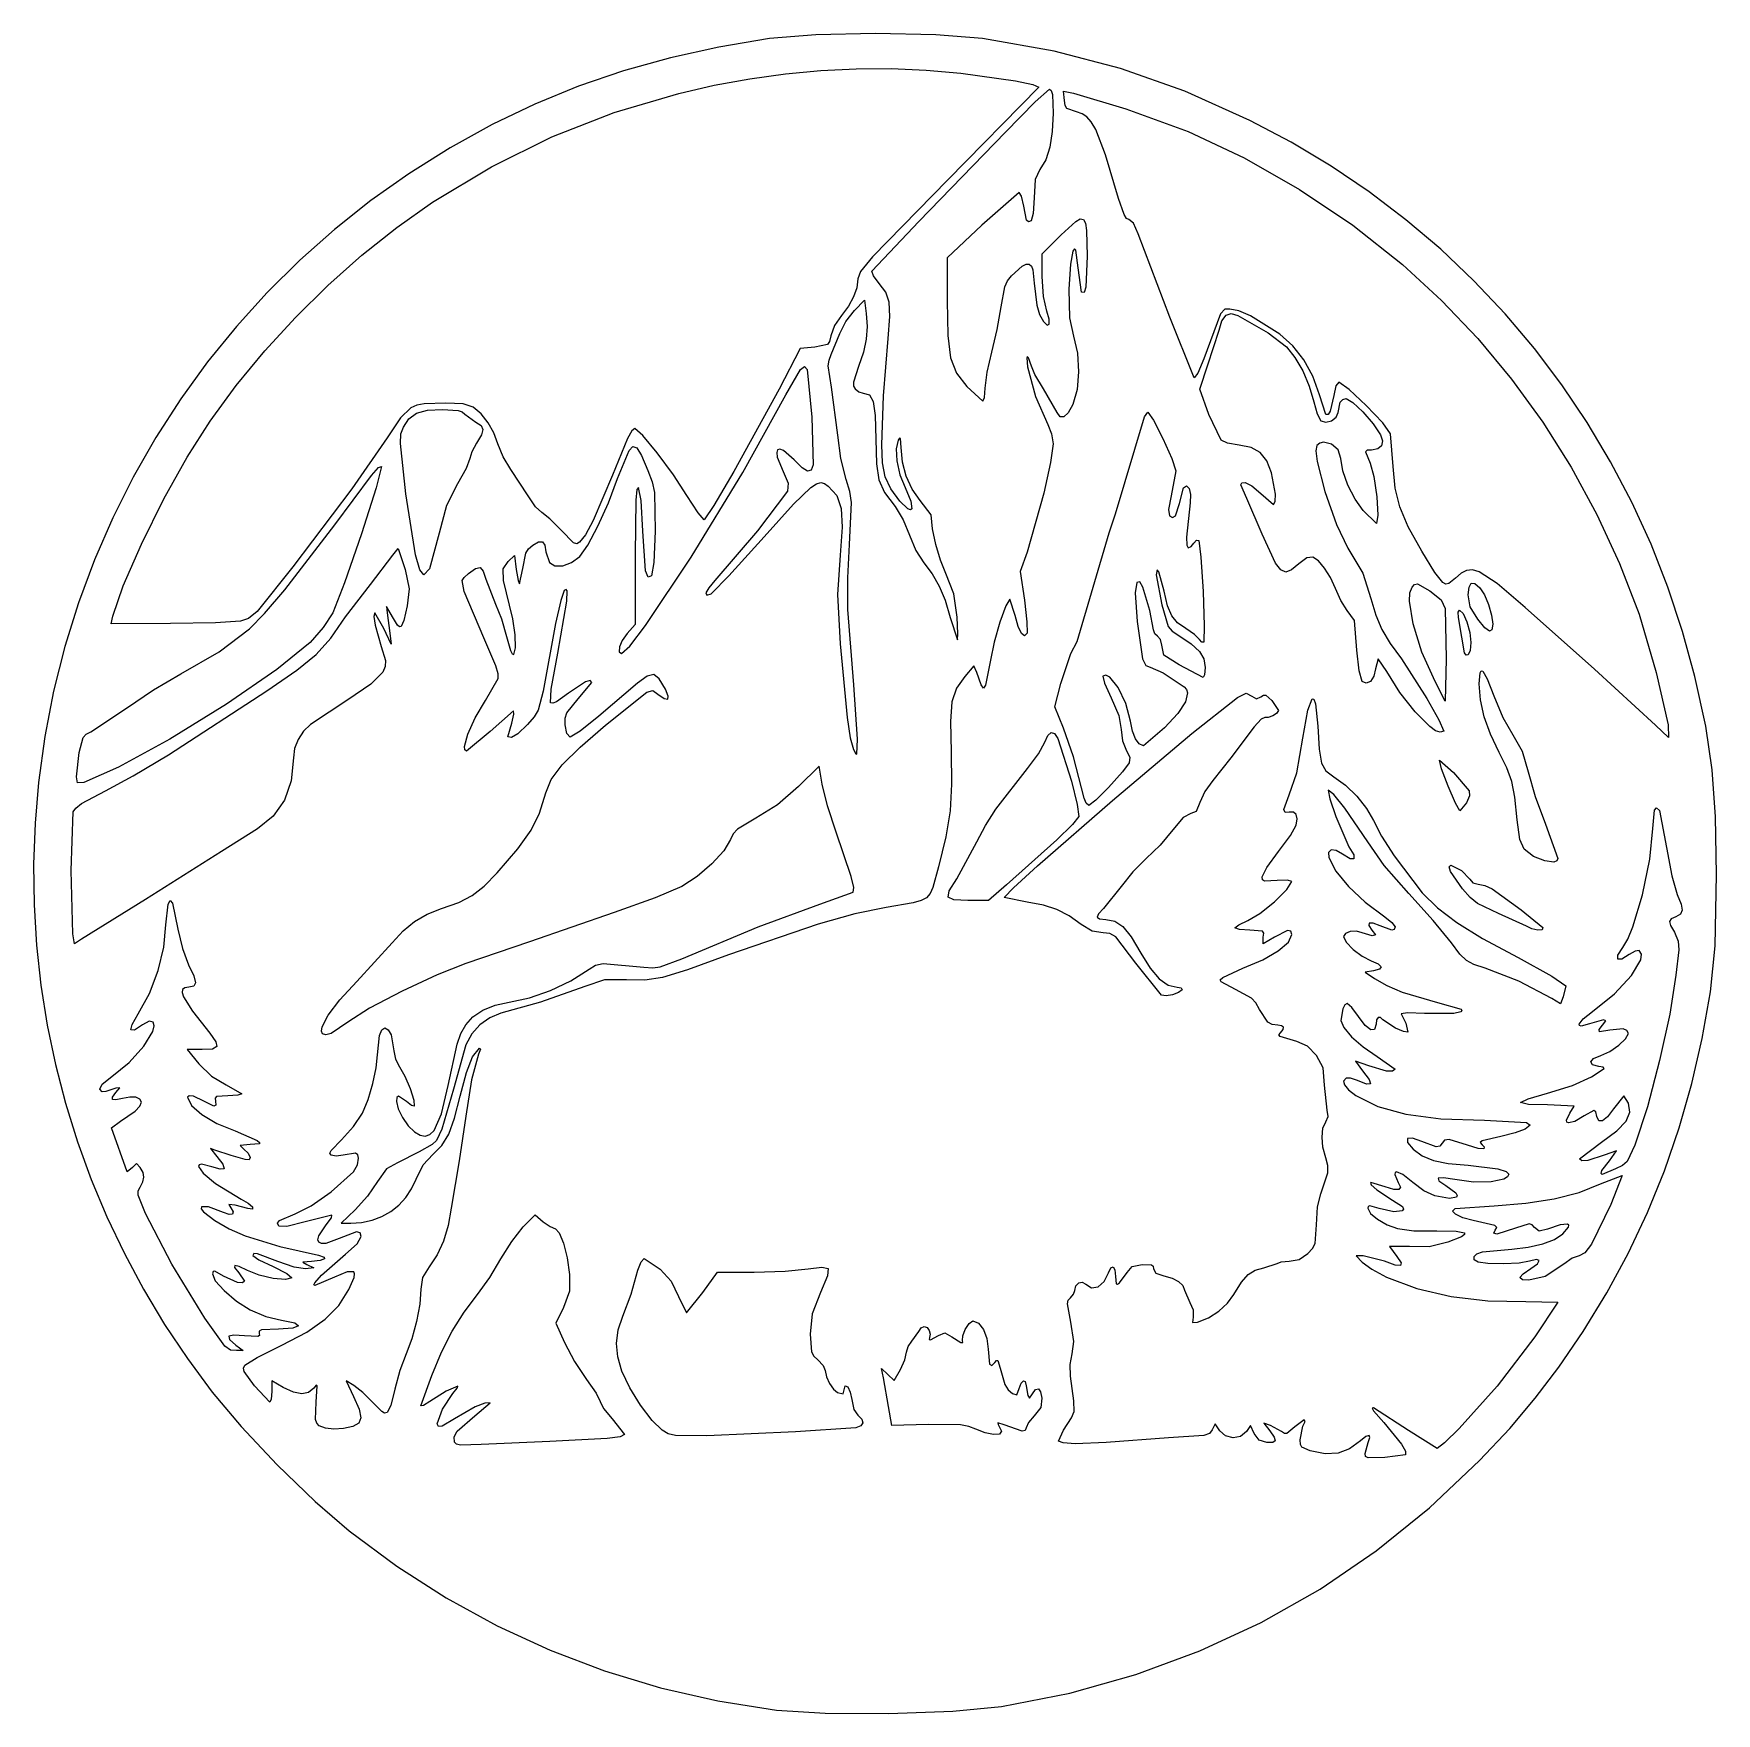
# Model space of a CAD drawing. Header units: inches. Extents: x -3.77 to 3.77, y -3.76 to 3.76.
import ezdxf

# ---------------------------------------------------------------- set-up
doc = ezdxf.new("R2010")
doc.units = ezdxf.units.IN
doc.header["$MEASUREMENT"] = 0
doc.layers.add('Layer 1', color=7, linetype='Continuous')

msp = doc.modelspace()

# ---------------------------------------------------------------- linework, layer by layer
at = {"layer": 'Layer 1', "lineweight": 9}
for points, knots in [([(-0.705, -3.7086), (-0.705, -3.7086), (-0.9619, -3.6498), (-0.9619, -3.6498), (-0.9619, -3.6498), (-0.9619, -3.6498), (-1.2124, -3.5742), (-1.2124, -3.5742), (-1.2124, -3.5742), (-1.2124, -3.5742), (-1.4562, -3.4817), (-1.4562, -3.4817), (-1.4562, -3.4817), (-1.4562, -3.4817), (-1.6929, -3.3726), (-1.6929, -3.3726), (-1.6929, -3.3726), (-1.6929, -3.3726), (-1.9222, -3.247), (-1.9222, -3.247), (-1.9222, -3.247), (-1.9222, -3.247), (-2.1439, -3.105), (-2.1439, -3.105), (-2.1439, -3.105), (-2.1439, -3.105), (-2.3574, -2.9468), (-2.3574, -2.9468), (-2.3574, -2.9468), (-2.3574, -2.9468), (-2.5096, -2.8148), (-2.5096, -2.8148), (-2.5096, -2.8148), (-2.5096, -2.8148), (-2.6791, -2.6504), (-2.6791, -2.6504), (-2.6791, -2.6504), (-2.6791, -2.6504), (-2.8413, -2.4786), (-2.8413, -2.4786), (-2.8413, -2.4786), (-2.8413, -2.4786), (-2.9715, -2.3244), (-2.9715, -2.3244), (-2.9715, -2.3244), (-2.9715, -2.3244), (-3.0817, -2.1748), (-3.0817, -2.1748), (-3.0817, -2.1748), (-3.0817, -2.1748), (-3.1839, -2.0212), (-3.1839, -2.0212), (-3.1839, -2.0212), (-3.1839, -2.0212), (-3.2782, -1.864), (-3.2782, -1.864), (-3.2782, -1.864), (-3.2782, -1.864), (-3.3645, -1.7032), (-3.3645, -1.7032), (-3.3645, -1.7032), (-3.3645, -1.7032), (-3.4427, -1.5392), (-3.4427, -1.5392), (-3.4427, -1.5392), (-3.4427, -1.5392), (-3.5128, -1.3722), (-3.5128, -1.3722), (-3.5128, -1.3722), (-3.5128, -1.3722), (-3.5746, -1.2025), (-3.5746, -1.2025), (-3.5746, -1.2025), (-3.5746, -1.2025), (-3.6281, -1.0302), (-3.6281, -1.0302), (-3.6281, -1.0302), (-3.6281, -1.0302), (-3.6732, -0.8558), (-3.6732, -0.8558), (-3.6732, -0.8558), (-3.6732, -0.8558), (-3.7099, -0.6793), (-3.7099, -0.6793), (-3.7099, -0.6793), (-3.7099, -0.6793), (-3.7381, -0.501), (-3.7381, -0.501), (-3.7381, -0.501), (-3.7381, -0.501), (-3.7578, -0.3212), (-3.7578, -0.3212), (-3.7578, -0.3212), (-3.7578, -0.3212), (-3.7687, -0.1401), (-3.7687, -0.1401), (-3.7687, -0.1401), (-3.7687, -0.1401), (-3.771, 0.042), (-3.771, 0.042), (-3.771, 0.042), (-3.771, 0.042), (-3.7645, 0.2249), (-3.7645, 0.2249), (-3.7645, 0.2249), (-3.7645, 0.2249), (-3.7491, 0.4084), (-3.7491, 0.4084), (-3.7491, 0.4084), (-3.7491, 0.4084), (-3.721, 0.6143), (-3.721, 0.6143), (-3.721, 0.6143), (-3.721, 0.6143), (-3.6816, 0.8175), (-3.6816, 0.8175), (-3.6816, 0.8175), (-3.6816, 0.8175), (-3.6312, 1.0176), (-3.6312, 1.0176), (-3.6312, 1.0176), (-3.6312, 1.0176), (-3.57, 1.214), (-3.57, 1.214), (-3.57, 1.214), (-3.57, 1.214), (-3.4984, 1.4064), (-3.4984, 1.4064), (-3.4984, 1.4064), (-3.4984, 1.4064), (-3.4164, 1.5943), (-3.4164, 1.5943), (-3.4164, 1.5943), (-3.4164, 1.5943), (-3.3245, 1.7774), (-3.3245, 1.7774), (-3.3245, 1.7774), (-3.3245, 1.7774), (-3.2228, 1.9552), (-3.2228, 1.9552), (-3.2228, 1.9552), (-3.2228, 1.9552), (-3.1117, 2.1273), (-3.1117, 2.1273), (-3.1117, 2.1273), (-3.1117, 2.1273), (-2.9913, 2.2933), (-2.9913, 2.2933), (-2.9913, 2.2933), (-2.9913, 2.2933), (-2.8619, 2.4527), (-2.8619, 2.4527), (-2.8619, 2.4527), (-2.8619, 2.4527), (-2.7239, 2.6051), (-2.7239, 2.6051), (-2.7239, 2.6051), (-2.7239, 2.6051), (-2.5774, 2.7501), (-2.5774, 2.7501), (-2.5774, 2.7501), (-2.5774, 2.7501), (-2.4226, 2.8873), (-2.4226, 2.8873), (-2.4226, 2.8873), (-2.4226, 2.8873), (-2.26, 3.0163), (-2.26, 3.0163), (-2.26, 3.0163), (-2.26, 3.0163), (-2.0896, 3.1366), (-2.0896, 3.1366), (-2.0896, 3.1366), (-2.0896, 3.1366), (-1.904, 3.2531), (-1.904, 3.2531), (-1.904, 3.2531), (-1.904, 3.2531), (-1.7162, 3.3571), (-1.7162, 3.3571), (-1.7162, 3.3571), (-1.7162, 3.3571), (-1.5248, 3.4489), (-1.5248, 3.4489), (-1.5248, 3.4489), (-1.5248, 3.4489), (-1.3287, 3.5291), (-1.3287, 3.5291), (-1.3287, 3.5291), (-1.3287, 3.5291), (-1.1266, 3.5982), (-1.1266, 3.5982), (-1.1266, 3.5982), (-1.1266, 3.5982), (-0.9173, 3.6564), (-0.9173, 3.6564), (-0.9173, 3.6564), (-0.9173, 3.6564), (-0.6997, 3.7044), (-0.6997, 3.7044), (-0.6997, 3.7044), (-0.6997, 3.7044), (-0.4724, 3.7426), (-0.4724, 3.7426), (-0.4724, 3.7426), (-0.4724, 3.7426), (-0.2659, 3.7594), (-0.2659, 3.7594), (-0.2659, 3.7594), (-0.2659, 3.7594), (0.0028, 3.7649), (0.0028, 3.7649), (0.0028, 3.7649), (0.0028, 3.7649), (0.2725, 3.7594), (0.2725, 3.7594), (0.2725, 3.7594), (0.2725, 3.7594), (0.4823, 3.7426), (0.4823, 3.7426), (0.4823, 3.7426), (0.4823, 3.7426), (0.8023, 3.6865), (0.8023, 3.6865), (0.8023, 3.6865), (0.8023, 3.6865), (1.1006, 3.6092), (1.1006, 3.6092), (1.1006, 3.6092), (1.1006, 3.6092), (1.3892, 3.507), (1.3892, 3.507), (1.3892, 3.507), (1.3892, 3.507), (1.6801, 3.3763), (1.6801, 3.3763), (1.6801, 3.3763), (1.6801, 3.3763), (1.8656, 3.2784), (1.8656, 3.2784), (1.8656, 3.2784), (1.8656, 3.2784), (2.0442, 3.1713), (2.0442, 3.1713), (2.0442, 3.1713), (2.0442, 3.1713), (2.2155, 3.0554), (2.2155, 3.0554), (2.2155, 3.0554), (2.2155, 3.0554), (2.3794, 2.9308), (2.3794, 2.9308), (2.3794, 2.9308), (2.3794, 2.9308), (2.5356, 2.7981), (2.5356, 2.7981), (2.5356, 2.7981), (2.5356, 2.7981), (2.6839, 2.6574), (2.6839, 2.6574), (2.6839, 2.6574), (2.6839, 2.6574), (2.824, 2.509), (2.824, 2.509), (2.824, 2.509), (2.824, 2.509), (2.9556, 2.3534), (2.9556, 2.3534), (2.9556, 2.3534), (2.9556, 2.3534), (3.0785, 2.1908), (3.0785, 2.1908), (3.0785, 2.1908), (3.0785, 2.1908), (3.1925, 2.0214), (3.1925, 2.0214), (3.1925, 2.0214), (3.1925, 2.0214), (3.2972, 1.8458), (3.2972, 1.8458), (3.2972, 1.8458), (3.2972, 1.8458), (3.3926, 1.664), (3.3926, 1.664), (3.3926, 1.664), (3.3926, 1.664), (3.4782, 1.4765), (3.4782, 1.4765), (3.4782, 1.4765), (3.4782, 1.4765), (3.5539, 1.2836), (3.5539, 1.2836), (3.5539, 1.2836), (3.5539, 1.2836), (3.6194, 1.0855), (3.6194, 1.0855), (3.6194, 1.0855), (3.6194, 1.0855), (3.6744, 0.8827), (3.6744, 0.8827), (3.6744, 0.8827), (3.6744, 0.8827), (3.7232, 0.661), (3.7232, 0.661), (3.7232, 0.661), (3.7232, 0.661), (3.7529, 0.4642), (3.7529, 0.4642), (3.7529, 0.4642), (3.7529, 0.4642), (3.7674, 0.2547), (3.7674, 0.2547), (3.7674, 0.2547), (3.7674, 0.2547), (3.771, -0.0051), (3.771, -0.0051), (3.771, -0.0051), (3.771, -0.0051), (3.7656, -0.3246), (3.7656, -0.3246), (3.7656, -0.3246), (3.7656, -0.3246), (3.7442, -0.5307), (3.7442, -0.5307), (3.7442, -0.5307), (3.7442, -0.5307), (3.7074, -0.739), (3.7074, -0.739), (3.7074, -0.739), (3.7074, -0.739), (3.6607, -0.9421), (3.6607, -0.9421), (3.6607, -0.9421), (3.6607, -0.9421), (3.6043, -1.1399), (3.6043, -1.1399), (3.6043, -1.1399), (3.6043, -1.1399), (3.5379, -1.3326), (3.5379, -1.3326), (3.5379, -1.3326), (3.5379, -1.3326), (3.4617, -1.5202), (3.4617, -1.5202), (3.4617, -1.5202), (3.4617, -1.5202), (3.3756, -1.7028), (3.3756, -1.7028), (3.3756, -1.7028), (3.3756, -1.7028), (3.2796, -1.8803), (3.2796, -1.8803), (3.2796, -1.8803), (3.2796, -1.8803), (3.1737, -2.0529), (3.1737, -2.0529), (3.1737, -2.0529), (3.1737, -2.0529), (3.0653, -2.2125), (3.0653, -2.2125), (3.0653, -2.2125), (3.0653, -2.2125), (2.9594, -2.3525), (2.9594, -2.3525), (2.9594, -2.3525), (2.9594, -2.3525), (2.8447, -2.4873), (2.8447, -2.4873), (2.8447, -2.4873), (2.8447, -2.4873), (2.7096, -2.6311), (2.7096, -2.6311), (2.7096, -2.6311), (2.7096, -2.6311), (2.485, -2.8442), (2.485, -2.8442), (2.485, -2.8442), (2.485, -2.8442), (2.2466, -3.0365), (2.2466, -3.0365), (2.2466, -3.0365), (2.2466, -3.0365), (1.9952, -3.2077), (1.9952, -3.2077), (1.9952, -3.2077), (1.9952, -3.2077), (1.7314, -3.3574), (1.7314, -3.3574), (1.7314, -3.3574), (1.7314, -3.3574), (1.456, -3.4853), (1.456, -3.4853), (1.456, -3.4853), (1.456, -3.4853), (1.1697, -3.591), (1.1697, -3.591), (1.1697, -3.591), (1.1697, -3.591), (0.8733, -3.6741), (0.8733, -3.6741), (0.8733, -3.6741), (0.8733, -3.6741), (0.5674, -3.7341), (0.5674, -3.7341), (0.5674, -3.7341), (0.5674, -3.7341), (0.3489, -3.7547), (0.3489, -3.7547), (0.3489, -3.7547), (0.3489, -3.7547), (0.0625, -3.7649), (0.0625, -3.7649), (0.0625, -3.7649), (0.0625, -3.7649), (-0.2237, -3.7638), (-0.2237, -3.7638), (-0.2237, -3.7638), (-0.2237, -3.7638), (-0.442, -3.7503), (-0.442, -3.7503), (-0.442, -3.7503), (-0.442, -3.7503), (-0.705, -3.7086), (-0.705, -3.7086)], [0, 0, 0, 0, 0.009346, 0.009346, 0.009346, 0.009346, 0.018692, 0.018692, 0.018692, 0.018692, 0.028037, 0.028037, 0.028037, 0.028037, 0.037383, 0.037383, 0.037383, 0.037383, 0.046729, 0.046729, 0.046729, 0.046729, 0.056075, 0.056075, 0.056075, 0.056075, 0.065421, 0.065421, 0.065421, 0.065421, 0.074766, 0.074766, 0.074766, 0.074766, 0.084112, 0.084112, 0.084112, 0.084112, 0.093458, 0.093458, 0.093458, 0.093458, 0.102804, 0.102804, 0.102804, 0.102804, 0.11215, 0.11215, 0.11215, 0.11215, 0.121495, 0.121495, 0.121495, 0.121495, 0.130841, 0.130841, 0.130841, 0.130841, 0.140187, 0.140187, 0.140187, 0.140187, 0.149533, 0.149533, 0.149533, 0.149533, 0.158879, 0.158879, 0.158879, 0.158879, 0.168224, 0.168224, 0.168224, 0.168224, 0.17757, 0.17757, 0.17757, 0.17757, 0.186916, 0.186916, 0.186916, 0.186916, 0.196262, 0.196262, 0.196262, 0.196262, 0.205607, 0.205607, 0.205607, 0.205607, 0.214953, 0.214953, 0.214953, 0.214953, 0.224299, 0.224299, 0.224299, 0.224299, 0.233645, 0.233645, 0.233645, 0.233645, 0.242991, 0.242991, 0.242991, 0.242991, 0.252336, 0.252336, 0.252336, 0.252336, 0.261682, 0.261682, 0.261682, 0.261682, 0.271028, 0.271028, 0.271028, 0.271028, 0.280374, 0.280374, 0.280374, 0.280374, 0.28972, 0.28972, 0.28972, 0.28972, 0.299065, 0.299065, 0.299065, 0.299065, 0.308411, 0.308411, 0.308411, 0.308411, 0.317757, 0.317757, 0.317757, 0.317757, 0.327103, 0.327103, 0.327103, 0.327103, 0.336449, 0.336449, 0.336449, 0.336449, 0.345794, 0.345794, 0.345794, 0.345794, 0.35514, 0.35514, 0.35514, 0.35514, 0.364486, 0.364486, 0.364486, 0.364486, 0.373832, 0.373832, 0.373832, 0.373832, 0.383178, 0.383178, 0.383178, 0.383178, 0.392523, 0.392523, 0.392523, 0.392523, 0.401869, 0.401869, 0.401869, 0.401869, 0.411215, 0.411215, 0.411215, 0.411215, 0.420561, 0.420561, 0.420561, 0.420561, 0.429907, 0.429907, 0.429907, 0.429907, 0.439252, 0.439252, 0.439252, 0.439252, 0.448598, 0.448598, 0.448598, 0.448598, 0.457944, 0.457944, 0.457944, 0.457944, 0.46729, 0.46729, 0.46729, 0.46729, 0.476636, 0.476636, 0.476636, 0.476636, 0.485981, 0.485981, 0.485981, 0.485981, 0.495327, 0.495327, 0.495327, 0.495327, 0.504673, 0.504673, 0.504673, 0.504673, 0.514019, 0.514019, 0.514019, 0.514019, 0.523364, 0.523364, 0.523364, 0.523364, 0.53271, 0.53271, 0.53271, 0.53271, 0.542056, 0.542056, 0.542056, 0.542056, 0.551402, 0.551402, 0.551402, 0.551402, 0.560748, 0.560748, 0.560748, 0.560748, 0.570093, 0.570093, 0.570093, 0.570093, 0.579439, 0.579439, 0.579439, 0.579439, 0.588785, 0.588785, 0.588785, 0.588785, 0.598131, 0.598131, 0.598131, 0.598131, 0.607477, 0.607477, 0.607477, 0.607477, 0.616822, 0.616822, 0.616822, 0.616822, 0.626168, 0.626168, 0.626168, 0.626168, 0.635514, 0.635514, 0.635514, 0.635514, 0.64486, 0.64486, 0.64486, 0.64486, 0.654206, 0.654206, 0.654206, 0.654206, 0.663551, 0.663551, 0.663551, 0.663551, 0.672897, 0.672897, 0.672897, 0.672897, 0.682243, 0.682243, 0.682243, 0.682243, 0.691589, 0.691589, 0.691589, 0.691589, 0.700935, 0.700935, 0.700935, 0.700935, 0.71028, 0.71028, 0.71028, 0.71028, 0.719626, 0.719626, 0.719626, 0.719626, 0.728972, 0.728972, 0.728972, 0.728972, 0.738318, 0.738318, 0.738318, 0.738318, 0.747664, 0.747664, 0.747664, 0.747664, 0.757009, 0.757009, 0.757009, 0.757009, 0.766355, 0.766355, 0.766355, 0.766355, 0.775701, 0.775701, 0.775701, 0.775701, 0.785047, 0.785047, 0.785047, 0.785047, 0.794393, 0.794393, 0.794393, 0.794393, 0.803738, 0.803738, 0.803738, 0.803738, 0.813084, 0.813084, 0.813084, 0.813084, 0.82243, 0.82243, 0.82243, 0.82243, 0.831776, 0.831776, 0.831776, 0.831776, 0.841121, 0.841121, 0.841121, 0.841121, 0.850467, 0.850467, 0.850467, 0.850467, 0.859813, 0.859813, 0.859813, 0.859813, 0.869159, 0.869159, 0.869159, 0.869159, 0.878505, 0.878505, 0.878505, 0.878505, 0.88785, 0.88785, 0.88785, 0.88785, 0.897196, 0.897196, 0.897196, 0.897196, 0.906542, 0.906542, 0.906542, 0.906542, 0.915888, 0.915888, 0.915888, 0.915888, 0.925234, 0.925234, 0.925234, 0.925234, 0.934579, 0.934579, 0.934579, 0.934579, 0.943925, 0.943925, 0.943925, 0.943925, 0.953271, 0.953271, 0.953271, 0.953271, 0.962617, 0.962617, 0.962617, 0.962617, 0.971963, 0.971963, 0.971963, 0.971963, 0.981308, 0.981308, 0.981308, 0.981308, 1, 1, 1, 1]), ([(-2.8079, 1.1438), (-2.8079, 1.1438), (-2.7698, 1.175), (-2.7698, 1.175), (-2.7698, 1.175), (-2.7698, 1.175), (-2.6093, 1.3752), (-2.6093, 1.3752), (-2.6093, 1.3752), (-2.6093, 1.3752), (-2.3456, 1.7244), (-2.3456, 1.7244), (-2.3456, 1.7244), (-2.3456, 1.7244), (-2.1866, 1.9533), (-2.1866, 1.9533), (-2.1866, 1.9533), (-2.1866, 1.9533), (-2.1265, 2.0426), (-2.1265, 2.0426), (-2.1265, 2.0426), (-2.1265, 2.0426), (-2.0801, 2.088), (-2.0801, 2.088), (-2.0801, 2.088), (-2.0801, 2.088), (-2.0538, 2.0991), (-2.0538, 2.0991), (-2.0538, 2.0991), (-2.0538, 2.0991), (-2.0211, 2.105), (-2.0211, 2.105), (-2.0211, 2.105), (-2.0211, 2.105), (-1.9234, 2.109), (-1.9234, 2.109), (-1.9234, 2.109), (-1.9234, 2.109), (-1.8462, 2.1059), (-1.8462, 2.1059), (-1.8462, 2.1059), (-1.8462, 2.1059), (-1.8013, 2.0899), (-1.8013, 2.0899), (-1.8013, 2.0899), (-1.8013, 2.0899), (-1.7655, 2.0599), (-1.7655, 2.0599), (-1.7655, 2.0599), (-1.7655, 2.0599), (-1.7338, 2.0206), (-1.7338, 2.0206), (-1.7338, 2.0206), (-1.7338, 2.0206), (-1.7081, 1.9749), (-1.7081, 1.9749), (-1.7081, 1.9749), (-1.7081, 1.9749), (-1.6905, 1.9256), (-1.6905, 1.9256), (-1.6905, 1.9256), (-1.6905, 1.9256), (-1.6667, 1.8672), (-1.6667, 1.8672), (-1.6667, 1.8672), (-1.6667, 1.8672), (-1.6318, 1.8117), (-1.6318, 1.8117), (-1.6318, 1.8117), (-1.6318, 1.8117), (-1.5539, 1.6931), (-1.5539, 1.6931), (-1.5539, 1.6931), (-1.5539, 1.6931), (-1.5217, 1.6442), (-1.5217, 1.6442), (-1.5217, 1.6442), (-1.5217, 1.6442), (-1.4932, 1.6181), (-1.4932, 1.6181), (-1.4932, 1.6181), (-1.4932, 1.6181), (-1.4568, 1.5905), (-1.4568, 1.5905), (-1.4568, 1.5905), (-1.4568, 1.5905), (-1.4057, 1.538), (-1.4057, 1.538), (-1.4057, 1.538), (-1.4057, 1.538), (-1.351, 1.4823), (-1.351, 1.4823), (-1.351, 1.4823), (-1.351, 1.4823), (-1.3365, 1.4778), (-1.3365, 1.4778), (-1.3365, 1.4778), (-1.3365, 1.4778), (-1.3238, 1.4846), (-1.3238, 1.4846), (-1.3238, 1.4846), (-1.3238, 1.4846), (-1.2976, 1.5186), (-1.2976, 1.5186), (-1.2976, 1.5186), (-1.2976, 1.5186), (-1.263, 1.5829), (-1.263, 1.5829), (-1.263, 1.5829), (-1.263, 1.5829), (-1.1762, 1.7858), (-1.1762, 1.7858), (-1.1762, 1.7858), (-1.1762, 1.7858), (-1.1088, 1.9493), (-1.1088, 1.9493), (-1.1088, 1.9493), (-1.1088, 1.9493), (-1.0892, 1.9846), (-1.0892, 1.9846), (-1.0892, 1.9846), (-1.0892, 1.9846), (-1.076, 1.9954), (-1.076, 1.9954), (-1.076, 1.9954), (-1.076, 1.9954), (-1.0401, 1.9637), (-1.0401, 1.9637), (-1.0401, 1.9637), (-1.0401, 1.9637), (-0.9759, 1.8859), (-0.9759, 1.8859), (-0.9759, 1.8859), (-0.9759, 1.8859), (-0.9034, 1.7876), (-0.9034, 1.7876), (-0.9034, 1.7876), (-0.9034, 1.7876), (-0.8427, 1.6948), (-0.8427, 1.6948), (-0.8427, 1.6948), (-0.8427, 1.6948), (-0.7929, 1.6165), (-0.7929, 1.6165), (-0.7929, 1.6165), (-0.7929, 1.6165), (-0.7662, 1.5857), (-0.7662, 1.5857), (-0.7662, 1.5857), (-0.7662, 1.5857), (-0.7221, 1.6499), (-0.7221, 1.6499), (-0.7221, 1.6499), (-0.7221, 1.6499), (-0.6321, 1.8023), (-0.6321, 1.8023), (-0.6321, 1.8023), (-0.6321, 1.8023), (-0.4291, 2.1717), (-0.4291, 2.1717), (-0.4291, 2.1717), (-0.4291, 2.1717), (-0.3354, 2.3541), (-0.3354, 2.3541), (-0.3354, 2.3541), (-0.3354, 2.3541), (-0.2702, 2.3602), (-0.2702, 2.3602), (-0.2702, 2.3602), (-0.2702, 2.3602), (-0.2127, 2.3713), (-0.2127, 2.3713), (-0.2127, 2.3713), (-0.2127, 2.3713), (-0.2032, 2.3853), (-0.2032, 2.3853), (-0.2032, 2.3853), (-0.2032, 2.3853), (-0.1979, 2.411), (-0.1979, 2.411), (-0.1979, 2.411), (-0.1979, 2.411), (-0.1813, 2.456), (-0.1813, 2.456), (-0.1813, 2.456), (-0.1813, 2.456), (-0.1507, 2.5013), (-0.1507, 2.5013), (-0.1507, 2.5013), (-0.1507, 2.5013), (-0.1189, 2.5427), (-0.1189, 2.5427), (-0.1189, 2.5427), (-0.1189, 2.5427), (-0.0959, 2.5844), (-0.0959, 2.5844), (-0.0959, 2.5844), (-0.0959, 2.5844), (-0.0819, 2.6258), (-0.0819, 2.6258), (-0.0819, 2.6258), (-0.0819, 2.6258), (-0.0772, 2.6663), (-0.0772, 2.6663), (-0.0772, 2.6663), (-0.0772, 2.6663), (-0.0652, 2.6993), (-0.0652, 2.6993), (-0.0652, 2.6993), (-0.0652, 2.6993), (-0.0116, 2.7648), (-0.0116, 2.7648), (-0.0116, 2.7648), (-0.0116, 2.7648), (0.3269, 3.1096), (0.3269, 3.1096), (0.3269, 3.1096), (0.3269, 3.1096), (0.7347, 3.5249), (0.7347, 3.5249), (0.7347, 3.5249), (0.7347, 3.5249), (0.7074, 3.5367), (0.7074, 3.5367), (0.7074, 3.5367), (0.7074, 3.5367), (0.6298, 3.5529), (0.6298, 3.5529), (0.6298, 3.5529), (0.6298, 3.5529), (0.385, 3.5876), (0.385, 3.5876), (0.385, 3.5876), (0.385, 3.5876), (0.2294, 3.6014), (0.2294, 3.6014), (0.2294, 3.6014), (0.2294, 3.6014), (0.0728, 3.608), (0.0728, 3.608), (0.0728, 3.608), (0.0728, 3.608), (-0.0847, 3.6074), (-0.0847, 3.6074), (-0.0847, 3.6074), (-0.0847, 3.6074), (-0.2428, 3.5997), (-0.2428, 3.5997), (-0.2428, 3.5997), (-0.2428, 3.5997), (-0.4016, 3.5848), (-0.4016, 3.5848), (-0.4016, 3.5848), (-0.4016, 3.5848), (-0.5608, 3.5627), (-0.5608, 3.5627), (-0.5608, 3.5627), (-0.5608, 3.5627), (-0.7202, 3.5335), (-0.7202, 3.5335), (-0.7202, 3.5335), (-0.7202, 3.5335), (-0.8798, 3.4972), (-0.8798, 3.4972), (-0.8798, 3.4972), (-0.8798, 3.4972), (-1.1688, 3.4119), (-1.1688, 3.4119), (-1.1688, 3.4119), (-1.1688, 3.4119), (-1.4484, 3.3024), (-1.4484, 3.3024), (-1.4484, 3.3024), (-1.4484, 3.3024), (-1.7195, 3.1683), (-1.7195, 3.1683), (-1.7195, 3.1683), (-1.7195, 3.1683), (-1.983, 3.0093), (-1.983, 3.0093), (-1.983, 3.0093), (-1.983, 3.0093), (-2.1432, 2.8964), (-2.1432, 2.8964), (-2.1432, 2.8964), (-2.1432, 2.8964), (-2.3001, 2.7716), (-2.3001, 2.7716), (-2.3001, 2.7716), (-2.3001, 2.7716), (-2.4521, 2.6366), (-2.4521, 2.6366), (-2.4521, 2.6366), (-2.4521, 2.6366), (-2.5977, 2.4931), (-2.5977, 2.4931), (-2.5977, 2.4931), (-2.5977, 2.4931), (-2.7351, 2.3427), (-2.7351, 2.3427), (-2.7351, 2.3427), (-2.7351, 2.3427), (-2.8629, 2.1871), (-2.8629, 2.1871), (-2.8629, 2.1871), (-2.8629, 2.1871), (-2.9795, 2.0279), (-2.9795, 2.0279), (-2.9795, 2.0279), (-2.9795, 2.0279), (-3.0832, 1.8667), (-3.0832, 1.8667), (-3.0832, 1.8667), (-3.0832, 1.8667), (-3.1872, 1.6793), (-3.1872, 1.6793), (-3.1872, 1.6793), (-3.1872, 1.6793), (-3.2878, 1.4758), (-3.2878, 1.4758), (-3.2878, 1.4758), (-3.2878, 1.4758), (-3.3692, 1.2893), (-3.3692, 1.2893), (-3.3692, 1.2893), (-3.3692, 1.2893), (-3.416, 1.1532), (-3.416, 1.1532), (-3.416, 1.1532), (-3.416, 1.1532), (-3.4241, 1.1198), (-3.4241, 1.1198), (-3.4241, 1.1198), (-3.4241, 1.1198), (-3.1583, 1.1201), (-3.1583, 1.1201), (-3.1583, 1.1201), (-3.1583, 1.1201), (-2.9563, 1.1236), (-2.9563, 1.1236), (-2.9563, 1.1236), (-2.9563, 1.1236), (-2.8438, 1.1315), (-2.8438, 1.1315), (-2.8438, 1.1315), (-2.8438, 1.1315), (-2.8079, 1.1438), (-2.8079, 1.1438)], [0, 0, 0, 0, 0.011364, 0.011364, 0.011364, 0.011364, 0.022727, 0.022727, 0.022727, 0.022727, 0.034091, 0.034091, 0.034091, 0.034091, 0.045455, 0.045455, 0.045455, 0.045455, 0.056818, 0.056818, 0.056818, 0.056818, 0.068182, 0.068182, 0.068182, 0.068182, 0.079545, 0.079545, 0.079545, 0.079545, 0.090909, 0.090909, 0.090909, 0.090909, 0.102273, 0.102273, 0.102273, 0.102273, 0.113636, 0.113636, 0.113636, 0.113636, 0.125, 0.125, 0.125, 0.125, 0.136364, 0.136364, 0.136364, 0.136364, 0.147727, 0.147727, 0.147727, 0.147727, 0.159091, 0.159091, 0.159091, 0.159091, 0.170455, 0.170455, 0.170455, 0.170455, 0.181818, 0.181818, 0.181818, 0.181818, 0.193182, 0.193182, 0.193182, 0.193182, 0.204545, 0.204545, 0.204545, 0.204545, 0.215909, 0.215909, 0.215909, 0.215909, 0.227273, 0.227273, 0.227273, 0.227273, 0.238636, 0.238636, 0.238636, 0.238636, 0.25, 0.25, 0.25, 0.25, 0.261364, 0.261364, 0.261364, 0.261364, 0.272727, 0.272727, 0.272727, 0.272727, 0.284091, 0.284091, 0.284091, 0.284091, 0.295455, 0.295455, 0.295455, 0.295455, 0.306818, 0.306818, 0.306818, 0.306818, 0.318182, 0.318182, 0.318182, 0.318182, 0.329545, 0.329545, 0.329545, 0.329545, 0.340909, 0.340909, 0.340909, 0.340909, 0.352273, 0.352273, 0.352273, 0.352273, 0.363636, 0.363636, 0.363636, 0.363636, 0.375, 0.375, 0.375, 0.375, 0.386364, 0.386364, 0.386364, 0.386364, 0.397727, 0.397727, 0.397727, 0.397727, 0.409091, 0.409091, 0.409091, 0.409091, 0.420455, 0.420455, 0.420455, 0.420455, 0.431818, 0.431818, 0.431818, 0.431818, 0.443182, 0.443182, 0.443182, 0.443182, 0.454545, 0.454545, 0.454545, 0.454545, 0.465909, 0.465909, 0.465909, 0.465909, 0.477273, 0.477273, 0.477273, 0.477273, 0.488636, 0.488636, 0.488636, 0.488636, 0.5, 0.5, 0.5, 0.5, 0.511364, 0.511364, 0.511364, 0.511364, 0.522727, 0.522727, 0.522727, 0.522727, 0.534091, 0.534091, 0.534091, 0.534091, 0.545455, 0.545455, 0.545455, 0.545455, 0.556818, 0.556818, 0.556818, 0.556818, 0.568182, 0.568182, 0.568182, 0.568182, 0.579545, 0.579545, 0.579545, 0.579545, 0.590909, 0.590909, 0.590909, 0.590909, 0.602273, 0.602273, 0.602273, 0.602273, 0.613636, 0.613636, 0.613636, 0.613636, 0.625, 0.625, 0.625, 0.625, 0.636364, 0.636364, 0.636364, 0.636364, 0.647727, 0.647727, 0.647727, 0.647727, 0.659091, 0.659091, 0.659091, 0.659091, 0.670455, 0.670455, 0.670455, 0.670455, 0.681818, 0.681818, 0.681818, 0.681818, 0.693182, 0.693182, 0.693182, 0.693182, 0.704545, 0.704545, 0.704545, 0.704545, 0.715909, 0.715909, 0.715909, 0.715909, 0.727273, 0.727273, 0.727273, 0.727273, 0.738636, 0.738636, 0.738636, 0.738636, 0.75, 0.75, 0.75, 0.75, 0.761364, 0.761364, 0.761364, 0.761364, 0.772727, 0.772727, 0.772727, 0.772727, 0.784091, 0.784091, 0.784091, 0.784091, 0.795455, 0.795455, 0.795455, 0.795455, 0.806818, 0.806818, 0.806818, 0.806818, 0.818182, 0.818182, 0.818182, 0.818182, 0.829545, 0.829545, 0.829545, 0.829545, 0.840909, 0.840909, 0.840909, 0.840909, 0.852273, 0.852273, 0.852273, 0.852273, 0.863636, 0.863636, 0.863636, 0.863636, 0.875, 0.875, 0.875, 0.875, 0.886364, 0.886364, 0.886364, 0.886364, 0.897727, 0.897727, 0.897727, 0.897727, 0.909091, 0.909091, 0.909091, 0.909091, 0.920455, 0.920455, 0.920455, 0.920455, 0.931818, 0.931818, 0.931818, 0.931818, 0.943182, 0.943182, 0.943182, 0.943182, 0.954545, 0.954545, 0.954545, 0.954545, 0.965909, 0.965909, 0.965909, 0.965909, 0.977273, 0.977273, 0.977273, 0.977273, 1, 1, 1, 1]), ([(-2.3137, -2.4635), (-2.3137, -2.4635), (-2.304, -2.4396), (-2.304, -2.4396), (-2.304, -2.4396), (-2.304, -2.4396), (-2.3118, -2.4015), (-2.3118, -2.4015), (-2.3118, -2.4015), (-2.3118, -2.4015), (-2.337, -2.3439), (-2.337, -2.3439), (-2.337, -2.3439), (-2.337, -2.3439), (-2.3707, -2.2747), (-2.3707, -2.2747), (-2.3707, -2.2747), (-2.3707, -2.2747), (-2.3353, -2.2952), (-2.3353, -2.2952), (-2.3353, -2.2952), (-2.3353, -2.2952), (-2.2952, -2.3269), (-2.2952, -2.3269), (-2.2952, -2.3269), (-2.2952, -2.3269), (-2.2485, -2.3741), (-2.2485, -2.3741), (-2.2485, -2.3741), (-2.2485, -2.3741), (-2.211, -2.4119), (-2.211, -2.4119), (-2.211, -2.4119), (-2.211, -2.4119), (-2.1978, -2.4188), (-2.1978, -2.4188), (-2.1978, -2.4188), (-2.1978, -2.4188), (-2.1869, -2.417), (-2.1869, -2.417), (-2.1869, -2.417), (-2.1869, -2.417), (-2.1695, -2.3849), (-2.1695, -2.3849), (-2.1695, -2.3849), (-2.1695, -2.3849), (-2.1518, -2.3114), (-2.1518, -2.3114), (-2.1518, -2.3114), (-2.1518, -2.3114), (-2.1295, -2.2284), (-2.1295, -2.2284), (-2.1295, -2.2284), (-2.1295, -2.2284), (-2.1017, -2.1537), (-2.1017, -2.1537), (-2.1017, -2.1537), (-2.1017, -2.1537), (-2.0759, -2.0859), (-2.0759, -2.0859), (-2.0759, -2.0859), (-2.0759, -2.0859), (-2.0547, -2.0086), (-2.0547, -2.0086), (-2.0547, -2.0086), (-2.0547, -2.0086), (-2.0404, -1.9313), (-2.0404, -1.9313), (-2.0404, -1.9313), (-2.0404, -1.9313), (-2.0351, -1.8637), (-2.0351, -1.8637), (-2.0351, -1.8637), (-2.0351, -1.8637), (-2.0276, -1.8105), (-2.0276, -1.8105), (-2.0276, -1.8105), (-2.0276, -1.8105), (-1.9989, -1.7627), (-1.9989, -1.7627), (-1.9989, -1.7627), (-1.9989, -1.7627), (-1.9628, -1.7089), (-1.9628, -1.7089), (-1.9628, -1.7089), (-1.9628, -1.7089), (-1.9344, -1.6478), (-1.9344, -1.6478), (-1.9344, -1.6478), (-1.9344, -1.6478), (-1.9133, -1.5787), (-1.9133, -1.5787), (-1.9133, -1.5787), (-1.9133, -1.5787), (-1.8992, -1.5009), (-1.8992, -1.5009), (-1.8992, -1.5009), (-1.8992, -1.5009), (-1.8643, -1.2881), (-1.8643, -1.2881), (-1.8643, -1.2881), (-1.8643, -1.2881), (-1.834, -1.0875), (-1.834, -1.0875), (-1.834, -1.0875), (-1.834, -1.0875), (-1.8089, -0.925), (-1.8089, -0.925), (-1.8089, -0.925), (-1.8089, -0.925), (-1.7773, -0.8098), (-1.7773, -0.8098), (-1.7773, -0.8098), (-1.7773, -0.8098), (-1.7681, -0.7871), (-1.7681, -0.7871), (-1.7681, -0.7871), (-1.7681, -0.7871), (-1.772, -0.7827), (-1.772, -0.7827), (-1.772, -0.7827), (-1.772, -0.7827), (-1.8035, -0.8216), (-1.8035, -0.8216), (-1.8035, -0.8216), (-1.8035, -0.8216), (-1.8308, -0.8921), (-1.8308, -0.8921), (-1.8308, -0.8921), (-1.8308, -0.8921), (-1.8591, -0.9979), (-1.8591, -0.9979), (-1.8591, -0.9979), (-1.8591, -0.9979), (-1.8841, -1.0973), (-1.8841, -1.0973), (-1.8841, -1.0973), (-1.8841, -1.0973), (-1.91, -1.1679), (-1.91, -1.1679), (-1.91, -1.1679), (-1.91, -1.1679), (-1.9413, -1.2188), (-1.9413, -1.2188), (-1.9413, -1.2188), (-1.9413, -1.2188), (-1.9821, -1.2592), (-1.9821, -1.2592), (-1.9821, -1.2592), (-1.9821, -1.2592), (-2.0246, -1.3056), (-2.0246, -1.3056), (-2.0246, -1.3056), (-2.0246, -1.3056), (-2.0571, -1.3709), (-2.0571, -1.3709), (-2.0571, -1.3709), (-2.0571, -1.3709), (-2.0774, -1.4141), (-2.0774, -1.4141), (-2.0774, -1.4141), (-2.0774, -1.4141), (-2.1034, -1.4527), (-2.1034, -1.4527), (-2.1034, -1.4527), (-2.1034, -1.4527), (-2.1347, -1.4863), (-2.1347, -1.4863), (-2.1347, -1.4863), (-2.1347, -1.4863), (-2.1706, -1.5147), (-2.1706, -1.5147), (-2.1706, -1.5147), (-2.1706, -1.5147), (-2.2107, -1.5374), (-2.2107, -1.5374), (-2.2107, -1.5374), (-2.2107, -1.5374), (-2.2543, -1.5541), (-2.2543, -1.5541), (-2.2543, -1.5541), (-2.2543, -1.5541), (-2.3009, -1.5643), (-2.3009, -1.5643), (-2.3009, -1.5643), (-2.3009, -1.5643), (-2.3501, -1.5678), (-2.3501, -1.5678), (-2.3501, -1.5678), (-2.3501, -1.5678), (-2.3931, -1.5678), (-2.3931, -1.5678), (-2.3931, -1.5678), (-2.3931, -1.5678), (-2.3302, -1.5078), (-2.3302, -1.5078), (-2.3302, -1.5078), (-2.3302, -1.5078), (-2.2747, -1.4458), (-2.2747, -1.4458), (-2.2747, -1.4458), (-2.2747, -1.4458), (-2.2296, -1.3811), (-2.2296, -1.3811), (-2.2296, -1.3811), (-2.2296, -1.3811), (-2.1894, -1.3237), (-2.1894, -1.3237), (-2.1894, -1.3237), (-2.1894, -1.3237), (-2.1409, -1.2969), (-2.1409, -1.2969), (-2.1409, -1.2969), (-2.1409, -1.2969), (-2.0425, -1.2473), (-2.0425, -1.2473), (-2.0425, -1.2473), (-2.0425, -1.2473), (-1.985, -1.2152), (-1.985, -1.2152), (-1.985, -1.2152), (-1.985, -1.2152), (-1.9659, -1.1968), (-1.9659, -1.1968), (-1.9659, -1.1968), (-1.9659, -1.1968), (-1.9421, -1.1455), (-1.9421, -1.1455), (-1.9421, -1.1455), (-1.9421, -1.1455), (-1.8893, -0.9662), (-1.8893, -0.9662), (-1.8893, -0.9662), (-1.8893, -0.9662), (-1.8341, -0.7683), (-1.8341, -0.7683), (-1.8341, -0.7683), (-1.8341, -0.7683), (-1.807, -0.7194), (-1.807, -0.7194), (-1.807, -0.7194), (-1.807, -0.7194), (-1.7707, -0.6783), (-1.7707, -0.6783), (-1.7707, -0.6783), (-1.7707, -0.6783), (-1.7267, -0.6466), (-1.7267, -0.6466), (-1.7267, -0.6466), (-1.7267, -0.6466), (-1.6768, -0.6259), (-1.6768, -0.6259), (-1.6768, -0.6259), (-1.6768, -0.6259), (-1.5, -0.5763), (-1.5, -0.5763), (-1.5, -0.5763), (-1.5, -0.5763), (-1.2999, -0.5071), (-1.2999, -0.5071), (-1.2999, -0.5071), (-1.2999, -0.5071), (-1.2127, -0.4769), (-1.2127, -0.4769), (-1.2127, -0.4769), (-1.2127, -0.4769), (-1.1142, -0.4765), (-1.1142, -0.4765), (-1.1142, -0.4765), (-1.1142, -0.4765), (-1.0318, -0.4786), (-1.0318, -0.4786), (-1.0318, -0.4786), (-1.0318, -0.4786), (-0.953, -0.4667), (-0.953, -0.4667), (-0.953, -0.4667), (-0.953, -0.4667), (-0.8405, -0.4317), (-0.8405, -0.4317), (-0.8405, -0.4317), (-0.8405, -0.4317), (-0.6569, -0.3644), (-0.6569, -0.3644), (-0.6569, -0.3644), (-0.6569, -0.3644), (-0.2544, -0.2269), (-0.2544, -0.2269), (-0.2544, -0.2269), (-0.2544, -0.2269), (-0.0897, -0.1815), (-0.0897, -0.1815), (-0.0897, -0.1815), (-0.0897, -0.1815), (0.0505, -0.1517), (0.0505, -0.1517), (0.0505, -0.1517), (0.0505, -0.1517), (0.1711, -0.1309), (0.1711, -0.1309), (0.1711, -0.1309), (0.1711, -0.1309), (0.2067, -0.1214), (0.2067, -0.1214), (0.2067, -0.1214), (0.2067, -0.1214), (0.2309, -0.1088), (0.2309, -0.1088), (0.2309, -0.1088), (0.2309, -0.1088), (0.247, -0.0902), (0.247, -0.0902), (0.247, -0.0902), (0.247, -0.0902), (0.2589, -0.0629), (0.2589, -0.0629), (0.2589, -0.0629), (0.2589, -0.0629), (0.2841, 0.0293), (0.2841, 0.0293), (0.2841, 0.0293), (0.2841, 0.0293), (0.3175, 0.1647), (0.3175, 0.1647), (0.3175, 0.1647), (0.3175, 0.1647), (0.3365, 0.2813), (0.3365, 0.2813), (0.3365, 0.2813), (0.3365, 0.2813), (0.3435, 0.4011), (0.3435, 0.4011), (0.3435, 0.4011), (0.3435, 0.4011), (0.3409, 0.5461), (0.3409, 0.5461), (0.3409, 0.5461), (0.3409, 0.5461), (0.3381, 0.6807), (0.3381, 0.6807), (0.3381, 0.6807), (0.3381, 0.6807), (0.345, 0.7692), (0.345, 0.7692), (0.345, 0.7692), (0.345, 0.7692), (0.3652, 0.8303), (0.3652, 0.8303), (0.3652, 0.8303), (0.3652, 0.8303), (0.402, 0.8827), (0.402, 0.8827), (0.402, 0.8827), (0.402, 0.8827), (0.4434, 0.9313), (0.4434, 0.9313), (0.4434, 0.9313), (0.4434, 0.9313), (0.4558, 0.9009), (0.4558, 0.9009), (0.4558, 0.9009), (0.4558, 0.9009), (0.476, 0.8462), (0.476, 0.8462), (0.476, 0.8462), (0.476, 0.8462), (0.4857, 0.8313), (0.4857, 0.8313), (0.4857, 0.8313), (0.4857, 0.8313), (0.4959, 0.8447), (0.4959, 0.8447), (0.4959, 0.8447), (0.4959, 0.8447), (0.5176, 0.9557), (0.5176, 0.9557), (0.5176, 0.9557), (0.5176, 0.9557), (0.5341, 1.037), (0.5341, 1.037), (0.5341, 1.037), (0.5341, 1.037), (0.5597, 1.1268), (0.5597, 1.1268), (0.5597, 1.1268), (0.5597, 1.1268), (0.586, 1.1994), (0.586, 1.1994), (0.586, 1.1994), (0.586, 1.1994), (0.605, 1.2292), (0.605, 1.2292), (0.605, 1.2292), (0.605, 1.2292), (0.6282, 1.1564), (0.6282, 1.1564), (0.6282, 1.1564), (0.6282, 1.1564), (0.6416, 1.1067), (0.6416, 1.1067), (0.6416, 1.1067), (0.6416, 1.1067), (0.656, 1.0753), (0.656, 1.0753), (0.656, 1.0753), (0.656, 1.0753), (0.6699, 1.0647), (0.6699, 1.0647), (0.6699, 1.0647), (0.6699, 1.0647), (0.6813, 1.0775), (0.6813, 1.0775), (0.6813, 1.0775), (0.6813, 1.0775), (0.6809, 1.1289), (0.6809, 1.1289), (0.6809, 1.1289), (0.6809, 1.1289), (0.6696, 1.2254), (0.6696, 1.2254), (0.6696, 1.2254), (0.6696, 1.2254), (0.6505, 1.3542), (0.6505, 1.3542), (0.6505, 1.3542), (0.6505, 1.3542), (0.6816, 1.4407), (0.6816, 1.4407), (0.6816, 1.4407), (0.6816, 1.4407), (0.756, 1.7057), (0.756, 1.7057), (0.756, 1.7057), (0.756, 1.7057), (0.7862, 1.8423), (0.7862, 1.8423), (0.7862, 1.8423), (0.7862, 1.8423), (0.7984, 1.9264), (0.7984, 1.9264), (0.7984, 1.9264), (0.7984, 1.9264), (0.7916, 1.9714), (0.7916, 1.9714), (0.7916, 1.9714), (0.7916, 1.9714), (0.7751, 2.0122), (0.7751, 2.0122), (0.7751, 2.0122), (0.7751, 2.0122), (0.7192, 2.1381), (0.7192, 2.1381), (0.7192, 2.1381), (0.7192, 2.1381), (0.6829, 2.2712), (0.6829, 2.2712), (0.6829, 2.2712), (0.6829, 2.2712), (0.6798, 2.3124), (0.6798, 2.3124), (0.6798, 2.3124), (0.6798, 2.3124), (0.6824, 2.3169), (0.6824, 2.3169), (0.6824, 2.3169), (0.6824, 2.3169), (0.6879, 2.3116), (0.6879, 2.3116), (0.6879, 2.3116), (0.6879, 2.3116), (0.701, 2.2745), (0.701, 2.2745), (0.701, 2.2745), (0.701, 2.2745), (0.717, 2.237), (0.717, 2.237), (0.717, 2.237), (0.717, 2.237), (0.7554, 2.1731), (0.7554, 2.1731), (0.7554, 2.1731), (0.7554, 2.1731), (0.817, 2.0673), (0.817, 2.0673), (0.817, 2.0673), (0.817, 2.0673), (0.8294, 2.0473), (0.8294, 2.0473), (0.8294, 2.0473), (0.8294, 2.0473), (0.8462, 2.047), (0.8462, 2.047), (0.8462, 2.047), (0.8462, 2.047), (0.8657, 2.0655), (0.8657, 2.0655), (0.8657, 2.0655), (0.8657, 2.0655), (0.886, 2.1018), (0.886, 2.1018), (0.886, 2.1018), (0.886, 2.1018), (0.9055, 2.169), (0.9055, 2.169), (0.9055, 2.169), (0.9055, 2.169), (0.9128, 2.2491), (0.9128, 2.2491), (0.9128, 2.2491), (0.9128, 2.2491), (0.9075, 2.3324), (0.9075, 2.3324), (0.9075, 2.3324), (0.9075, 2.3324), (0.8897, 2.4089), (0.8897, 2.4089), (0.8897, 2.4089), (0.8897, 2.4089), (0.8717, 2.4912), (0.8717, 2.4912), (0.8717, 2.4912), (0.8717, 2.4912), (0.8693, 2.6202), (0.8693, 2.6202), (0.8693, 2.6202), (0.8693, 2.6202), (0.8755, 2.7312), (0.8755, 2.7312), (0.8755, 2.7312), (0.8755, 2.7312), (0.8867, 2.7904), (0.8867, 2.7904), (0.8867, 2.7904), (0.8867, 2.7904), (0.8946, 2.8003), (0.8946, 2.8003), (0.8946, 2.8003), (0.8946, 2.8003), (0.9002, 2.7938), (0.9002, 2.7938), (0.9002, 2.7938), (0.9002, 2.7938), (0.91, 2.7146), (0.91, 2.7146), (0.91, 2.7146), (0.91, 2.7146), (0.9254, 2.6062), (0.9254, 2.6062), (0.9254, 2.6062), (0.9254, 2.6062), (0.9371, 2.6044), (0.9371, 2.6044), (0.9371, 2.6044), (0.9371, 2.6044), (0.9448, 2.6287), (0.9448, 2.6287), (0.9448, 2.6287), (0.9448, 2.6287), (0.9505, 2.7681), (0.9505, 2.7681), (0.9505, 2.7681), (0.9505, 2.7681), (0.9479, 2.883), (0.9479, 2.883), (0.9479, 2.883), (0.9479, 2.883), (0.9429, 2.9153), (0.9429, 2.9153), (0.9429, 2.9153), (0.9429, 2.9153), (0.934, 2.9321), (0.934, 2.9321), (0.934, 2.9321), (0.934, 2.9321), (0.9199, 2.9343), (0.9199, 2.9343), (0.9199, 2.9343), (0.9199, 2.9343), (0.8995, 2.9229), (0.8995, 2.9229), (0.8995, 2.9229), (0.8995, 2.9229), (0.8351, 2.8632), (0.8351, 2.8632), (0.8351, 2.8632), (0.8351, 2.8632), (0.7498, 2.7779), (0.7498, 2.7779), (0.7498, 2.7779), (0.7498, 2.7779), (0.7498, 2.6759), (0.7498, 2.6759), (0.7498, 2.6759), (0.7498, 2.6759), (0.755, 2.5868), (0.755, 2.5868), (0.755, 2.5868), (0.755, 2.5868), (0.7698, 2.5215), (0.7698, 2.5215), (0.7698, 2.5215), (0.7698, 2.5215), (0.7805, 2.4849), (0.7805, 2.4849), (0.7805, 2.4849), (0.7805, 2.4849), (0.7809, 2.4627), (0.7809, 2.4627), (0.7809, 2.4627), (0.7809, 2.4627), (0.7719, 2.4584), (0.7719, 2.4584), (0.7719, 2.4584), (0.7719, 2.4584), (0.7548, 2.4752), (0.7548, 2.4752), (0.7548, 2.4752), (0.7548, 2.4752), (0.7377, 2.5065), (0.7377, 2.5065), (0.7377, 2.5065), (0.7377, 2.5065), (0.7247, 2.5473), (0.7247, 2.5473), (0.7247, 2.5473), (0.7247, 2.5473), (0.7132, 2.646), (0.7132, 2.646), (0.7132, 2.646), (0.7132, 2.646), (0.7079, 2.7063), (0.7079, 2.7063), (0.7079, 2.7063), (0.7079, 2.7063), (0.701, 2.7232), (0.701, 2.7232), (0.701, 2.7232), (0.701, 2.7232), (0.6908, 2.7314), (0.6908, 2.7314), (0.6908, 2.7314), (0.6908, 2.7314), (0.6772, 2.7309), (0.6772, 2.7309), (0.6772, 2.7309), (0.6772, 2.7309), (0.6596, 2.7219), (0.6596, 2.7219), (0.6596, 2.7219), (0.6596, 2.7219), (0.6119, 2.6787), (0.6119, 2.6787), (0.6119, 2.6787), (0.6119, 2.6787), (0.5937, 2.6562), (0.5937, 2.6562), (0.5937, 2.6562), (0.5937, 2.6562), (0.5814, 2.6304), (0.5814, 2.6304), (0.5814, 2.6304), (0.5814, 2.6304), (0.5653, 2.5408), (0.5653, 2.5408), (0.5653, 2.5408), (0.5653, 2.5408), (0.5482, 2.4389), (0.5482, 2.4389), (0.5482, 2.4389), (0.5482, 2.4389), (0.5239, 2.3364), (0.5239, 2.3364), (0.5239, 2.3364), (0.5239, 2.3364), (0.5031, 2.2467), (0.5031, 2.2467), (0.5031, 2.2467), (0.5031, 2.2467), (0.4944, 2.1753), (0.4944, 2.1753), (0.4944, 2.1753), (0.4944, 2.1753), (0.4912, 2.1341), (0.4912, 2.1341), (0.4912, 2.1341), (0.4912, 2.1341), (0.4835, 2.117), (0.4835, 2.117), (0.4835, 2.117), (0.4835, 2.117), (0.4115, 2.1837), (0.4115, 2.1837), (0.4115, 2.1837), (0.4115, 2.1837), (0.3652, 2.2435), (0.3652, 2.2435), (0.3652, 2.2435), (0.3652, 2.2435), (0.3388, 2.3115), (0.3388, 2.3115), (0.3388, 2.3115), (0.3388, 2.3115), (0.3269, 2.4114), (0.3269, 2.4114), (0.3269, 2.4114), (0.3269, 2.4114), (0.3242, 2.5666), (0.3242, 2.5666), (0.3242, 2.5666), (0.3242, 2.5666), (0.3242, 2.7597), (0.3242, 2.7597), (0.3242, 2.7597), (0.3242, 2.7597), (0.4792, 2.906), (0.4792, 2.906), (0.4792, 2.906), (0.4792, 2.906), (0.6464, 3.0533), (0.6464, 3.0533), (0.6464, 3.0533), (0.6464, 3.0533), (0.6573, 3.0357), (0.6573, 3.0357), (0.6573, 3.0357), (0.6573, 3.0357), (0.6665, 2.9922), (0.6665, 2.9922), (0.6665, 2.9922), (0.6665, 2.9922), (0.6793, 2.9287), (0.6793, 2.9287), (0.6793, 2.9287), (0.6793, 2.9287), (0.688, 2.921), (0.688, 2.921), (0.688, 2.921), (0.688, 2.921), (0.7003, 2.9252), (0.7003, 2.9252), (0.7003, 2.9252), (0.7003, 2.9252), (0.7096, 2.9581), (0.7096, 2.9581), (0.7096, 2.9581), (0.7096, 2.9581), (0.7133, 3.0282), (0.7133, 3.0282), (0.7133, 3.0282), (0.7133, 3.0282), (0.7182, 3.1112), (0.7182, 3.1112), (0.7182, 3.1112), (0.7182, 3.1112), (0.739, 3.1558), (0.739, 3.1558), (0.739, 3.1558), (0.739, 3.1558), (0.765, 3.1999), (0.765, 3.1999), (0.765, 3.1999), (0.765, 3.1999), (0.7836, 3.2566), (0.7836, 3.2566), (0.7836, 3.2566), (0.7836, 3.2566), (0.7947, 3.326), (0.7947, 3.326), (0.7947, 3.326), (0.7947, 3.326), (0.7984, 3.408), (0.7984, 3.408), (0.7984, 3.408), (0.7984, 3.408), (0.7949, 3.4924), (0.7949, 3.4924), (0.7949, 3.4924), (0.7949, 3.4924), (0.7899, 3.5102), (0.7899, 3.5102), (0.7899, 3.5102), (0.7899, 3.5102), (0.7822, 3.5155), (0.7822, 3.5155), (0.7822, 3.5155), (0.7822, 3.5155), (0.7175, 3.4593), (0.7175, 3.4593), (0.7175, 3.4593), (0.7175, 3.4593), (0.5848, 3.324), (0.5848, 3.324), (0.5848, 3.324), (0.5848, 3.324), (0.1967, 2.9228), (0.1967, 2.9228), (0.1967, 2.9228), (0.1967, 2.9228), (-0.0144, 2.7006), (-0.0144, 2.7006), (-0.0144, 2.7006), (-0.0144, 2.7006), (-0.0063, 2.6793), (-0.0063, 2.6793), (-0.0063, 2.6793), (-0.0063, 2.6793), (0.0189, 2.6456), (0.0189, 2.6456), (0.0189, 2.6456), (0.0189, 2.6456), (0.0488, 2.6054), (0.0488, 2.6054), (0.0488, 2.6054), (0.0488, 2.6054), (0.0637, 2.5613), (0.0637, 2.5613), (0.0637, 2.5613), (0.0637, 2.5613), (0.0662, 2.4976), (0.0662, 2.4976), (0.0662, 2.4976), (0.0662, 2.4976), (0.0587, 2.3984), (0.0587, 2.3984), (0.0587, 2.3984), (0.0587, 2.3984), (0.0383, 2.1407), (0.0383, 2.1407), (0.0383, 2.1407), (0.0383, 2.1407), (0.0304, 1.922), (0.0304, 1.922), (0.0304, 1.922), (0.0304, 1.922), (0.0331, 1.8408), (0.0331, 1.8408), (0.0331, 1.8408), (0.0331, 1.8408), (0.0453, 1.7784), (0.0453, 1.7784), (0.0453, 1.7784), (0.0453, 1.7784), (0.0705, 1.7244), (0.0705, 1.7244), (0.0705, 1.7244), (0.0705, 1.7244), (0.1118, 1.6687), (0.1118, 1.6687), (0.1118, 1.6687), (0.1118, 1.6687), (0.1479, 1.634), (0.1479, 1.634), (0.1479, 1.634), (0.1479, 1.634), (0.1588, 1.6304), (0.1588, 1.6304), (0.1588, 1.6304), (0.1588, 1.6304), (0.1647, 1.6352), (0.1647, 1.6352), (0.1647, 1.6352), (0.1647, 1.6352), (0.1607, 1.6685), (0.1607, 1.6685), (0.1607, 1.6685), (0.1607, 1.6685), (0.1346, 1.7299), (0.1346, 1.7299), (0.1346, 1.7299), (0.1346, 1.7299), (0.1119, 1.7878), (0.1119, 1.7878), (0.1119, 1.7878), (0.1119, 1.7878), (0.0981, 1.8493), (0.0981, 1.8493), (0.0981, 1.8493), (0.0981, 1.8493), (0.0947, 1.9042), (0.0947, 1.9042), (0.0947, 1.9042), (0.0947, 1.9042), (0.1034, 1.9421), (0.1034, 1.9421), (0.1034, 1.9421), (0.1034, 1.9421), (0.1101, 1.9515), (0.1101, 1.9515), (0.1101, 1.9515), (0.1101, 1.9515), (0.1142, 1.9502), (0.1142, 1.9502), (0.1142, 1.9502), (0.1142, 1.9502), (0.1171, 1.9094), (0.1171, 1.9094), (0.1171, 1.9094), (0.1171, 1.9094), (0.1232, 1.8444), (0.1232, 1.8444), (0.1232, 1.8444), (0.1232, 1.8444), (0.1402, 1.7815), (0.1402, 1.7815), (0.1402, 1.7815), (0.1402, 1.7815), (0.1671, 1.7234), (0.1671, 1.7234), (0.1671, 1.7234), (0.1671, 1.7234), (0.2029, 1.6727), (0.2029, 1.6727), (0.2029, 1.6727), (0.2029, 1.6727), (0.2514, 1.6085), (0.2514, 1.6085), (0.2514, 1.6085), (0.2514, 1.6085), (0.2579, 1.5454), (0.2579, 1.5454), (0.2579, 1.5454), (0.2579, 1.5454), (0.2726, 1.4745), (0.2726, 1.4745), (0.2726, 1.4745), (0.2726, 1.4745), (0.2934, 1.4046), (0.2934, 1.4046), (0.2934, 1.4046), (0.2934, 1.4046), (0.318, 1.3444), (0.318, 1.3444), (0.318, 1.3444), (0.318, 1.3444), (0.3536, 1.2544), (0.3536, 1.2544), (0.3536, 1.2544), (0.3536, 1.2544), (0.3681, 1.1498), (0.3681, 1.1498), (0.3681, 1.1498), (0.3681, 1.1498), (0.3719, 1.0746), (0.3719, 1.0746), (0.3719, 1.0746), (0.3719, 1.0746), (0.3698, 1.0468), (0.3698, 1.0468), (0.3698, 1.0468), (0.3698, 1.0468), (0.3375, 1.148), (0.3375, 1.148), (0.3375, 1.148), (0.3375, 1.148), (0.3138, 1.2249), (0.3138, 1.2249), (0.3138, 1.2249), (0.3138, 1.2249), (0.2875, 1.2884), (0.2875, 1.2884), (0.2875, 1.2884), (0.2875, 1.2884), (0.2565, 1.343), (0.2565, 1.343), (0.2565, 1.343), (0.2565, 1.343), (0.2189, 1.3927), (0.2189, 1.3927), (0.2189, 1.3927), (0.2189, 1.3927), (0.1831, 1.4486), (0.1831, 1.4486), (0.1831, 1.4486), (0.1831, 1.4486), (0.1552, 1.5166), (0.1552, 1.5166), (0.1552, 1.5166), (0.1552, 1.5166), (0.1267, 1.5858), (0.1267, 1.5858), (0.1267, 1.5858), (0.1267, 1.5858), (0.0899, 1.645), (0.0899, 1.645), (0.0899, 1.645), (0.0899, 1.645), (0.0433, 1.7077), (0.0433, 1.7077), (0.0433, 1.7077), (0.0433, 1.7077), (0.0175, 1.7644), (0.0175, 1.7644), (0.0175, 1.7644), (0.0175, 1.7644), (0.0062, 1.8371), (0.0062, 1.8371), (0.0062, 1.8371), (0.0062, 1.8371), (0.0032, 1.9477), (0.0032, 1.9477), (0.0032, 1.9477), (0.0032, 1.9477), (0.0003, 2.0527), (0.0003, 2.0527), (0.0003, 2.0527), (0.0003, 2.0527), (-0.0082, 2.1153), (-0.0082, 2.1153), (-0.0082, 2.1153), (-0.0082, 2.1153), (-0.025, 2.1456), (-0.025, 2.1456), (-0.025, 2.1456), (-0.025, 2.1456), (-0.0528, 2.1535), (-0.0528, 2.1535), (-0.0528, 2.1535), (-0.0528, 2.1535), (-0.0724, 2.1589), (-0.0724, 2.1589), (-0.0724, 2.1589), (-0.0724, 2.1589), (-0.0896, 2.1721), (-0.0896, 2.1721), (-0.0896, 2.1721), (-0.0896, 2.1721), (-0.0961, 2.1848), (-0.0961, 2.1848), (-0.0961, 2.1848), (-0.0961, 2.1848), (-0.0961, 2.2028), (-0.0961, 2.2028), (-0.0961, 2.2028), (-0.0961, 2.2028), (-0.074, 2.2724), (-0.074, 2.2724), (-0.074, 2.2724), (-0.074, 2.2724), (-0.052, 2.3378), (-0.052, 2.3378), (-0.052, 2.3378), (-0.052, 2.3378), (-0.0394, 2.3958), (-0.0394, 2.3958), (-0.0394, 2.3958), (-0.0394, 2.3958), (-0.0355, 2.4518), (-0.0355, 2.4518), (-0.0355, 2.4518), (-0.0355, 2.4518), (-0.0395, 2.511), (-0.0395, 2.511), (-0.0395, 2.511), (-0.0395, 2.511), (-0.0468, 2.5705), (-0.0468, 2.5705), (-0.0468, 2.5705), (-0.0468, 2.5705), (-0.0924, 2.5235), (-0.0924, 2.5235), (-0.0924, 2.5235), (-0.0924, 2.5235), (-0.1303, 2.4741), (-0.1303, 2.4741), (-0.1303, 2.4741), (-0.1303, 2.4741), (-0.1572, 2.4214), (-0.1572, 2.4214), (-0.1572, 2.4214), (-0.1572, 2.4214), (-0.1959, 2.3262), (-0.1959, 2.3262), (-0.1959, 2.3262), (-0.1959, 2.3262), (-0.2059, 2.3016), (-0.2059, 2.3016), (-0.2059, 2.3016), (-0.2059, 2.3016), (-0.2092, 2.276), (-0.2092, 2.276), (-0.2092, 2.276), (-0.2092, 2.276), (-0.1951, 2.1803), (-0.1951, 2.1803), (-0.1951, 2.1803), (-0.1951, 2.1803), (-0.1673, 1.965), (-0.1673, 1.965), (-0.1673, 1.965), (-0.1673, 1.965), (-0.1537, 1.8611), (-0.1537, 1.8611), (-0.1537, 1.8611), (-0.1537, 1.8611), (-0.1297, 1.7666), (-0.1297, 1.7666), (-0.1297, 1.7666), (-0.1297, 1.7666), (-0.1125, 1.7121), (-0.1125, 1.7121), (-0.1125, 1.7121), (-0.1125, 1.7121), (-0.1051, 1.6633), (-0.1051, 1.6633), (-0.1051, 1.6633), (-0.1051, 1.6633), (-0.114, 1.4748), (-0.114, 1.4748), (-0.114, 1.4748), (-0.114, 1.4748), (-0.1215, 1.3261), (-0.1215, 1.3261), (-0.1215, 1.3261), (-0.1215, 1.3261), (-0.1211, 1.1839), (-0.1211, 1.1839), (-0.1211, 1.1839), (-0.1211, 1.1839), (-0.0947, 0.8462), (-0.0947, 0.8462), (-0.0947, 0.8462), (-0.0947, 0.8462), (-0.0783, 0.6029), (-0.0783, 0.6029), (-0.0783, 0.6029), (-0.0783, 0.6029), (-0.0813, 0.5346), (-0.0813, 0.5346), (-0.0813, 0.5346), (-0.0813, 0.5346), (-0.0863, 0.5359), (-0.0863, 0.5359), (-0.0863, 0.5359), (-0.0863, 0.5359), (-0.0957, 0.5556), (-0.0957, 0.5556), (-0.0957, 0.5556), (-0.0957, 0.5556), (-0.1106, 0.6078), (-0.1106, 0.6078), (-0.1106, 0.6078), (-0.1106, 0.6078), (-0.1249, 0.6989), (-0.1249, 0.6989), (-0.1249, 0.6989), (-0.1249, 0.6989), (-0.156, 1.0302), (-0.156, 1.0302), (-0.156, 1.0302), (-0.156, 1.0302), (-0.1679, 1.2509), (-0.1679, 1.2509), (-0.1679, 1.2509), (-0.1679, 1.2509), (-0.1568, 1.4264), (-0.1568, 1.4264), (-0.1568, 1.4264), (-0.1568, 1.4264), (-0.147, 1.5521), (-0.147, 1.5521), (-0.147, 1.5521), (-0.147, 1.5521), (-0.1511, 1.6367), (-0.1511, 1.6367), (-0.1511, 1.6367), (-0.1511, 1.6367), (-0.1711, 1.6939), (-0.1711, 1.6939), (-0.1711, 1.6939), (-0.1711, 1.6939), (-0.2096, 1.737), (-0.2096, 1.737), (-0.2096, 1.737), (-0.2096, 1.737), (-0.2262, 1.7484), (-0.2262, 1.7484), (-0.2262, 1.7484), (-0.2262, 1.7484), (-0.2431, 1.7526), (-0.2431, 1.7526), (-0.2431, 1.7526), (-0.2431, 1.7526), (-0.2629, 1.7474), (-0.2629, 1.7474), (-0.2629, 1.7474), (-0.2629, 1.7474), (-0.2883, 1.7308), (-0.2883, 1.7308), (-0.2883, 1.7308), (-0.2883, 1.7308), (-0.3659, 1.6551), (-0.3659, 1.6551), (-0.3659, 1.6551), (-0.3659, 1.6551), (-0.4965, 1.5092), (-0.4965, 1.5092), (-0.4965, 1.5092), (-0.4965, 1.5092), (-0.6544, 1.3338), (-0.6544, 1.3338), (-0.6544, 1.3338), (-0.6544, 1.3338), (-0.7342, 1.2534), (-0.7342, 1.2534), (-0.7342, 1.2534), (-0.7342, 1.2534), (-0.7544, 1.2472), (-0.7544, 1.2472), (-0.7544, 1.2472), (-0.7544, 1.2472), (-0.7577, 1.2575), (-0.7577, 1.2575), (-0.7577, 1.2575), (-0.7577, 1.2575), (-0.745, 1.2808), (-0.745, 1.2808), (-0.745, 1.2808), (-0.745, 1.2808), (-0.7172, 1.3139), (-0.7172, 1.3139), (-0.7172, 1.3139), (-0.7172, 1.3139), (-0.5262, 1.5368), (-0.5262, 1.5368), (-0.5262, 1.5368), (-0.5262, 1.5368), (-0.392, 1.7132), (-0.392, 1.7132), (-0.392, 1.7132), (-0.392, 1.7132), (-0.3891, 1.7493), (-0.3891, 1.7493), (-0.3891, 1.7493), (-0.3891, 1.7493), (-0.4112, 1.8023), (-0.4112, 1.8023), (-0.4112, 1.8023), (-0.4112, 1.8023), (-0.4379, 1.8668), (-0.4379, 1.8668), (-0.4379, 1.8668), (-0.4379, 1.8668), (-0.4405, 1.887), (-0.4405, 1.887), (-0.4405, 1.887), (-0.4405, 1.887), (-0.4366, 1.8989), (-0.4366, 1.8989), (-0.4366, 1.8989), (-0.4366, 1.8989), (-0.4264, 1.9018), (-0.4264, 1.9018), (-0.4264, 1.9018), (-0.4264, 1.9018), (-0.4103, 1.8955), (-0.4103, 1.8955), (-0.4103, 1.8955), (-0.4103, 1.8955), (-0.3621, 1.8537), (-0.3621, 1.8537), (-0.3621, 1.8537), (-0.3621, 1.8537), (-0.3262, 1.8184), (-0.3262, 1.8184), (-0.3262, 1.8184), (-0.3262, 1.8184), (-0.302, 1.8037), (-0.302, 1.8037), (-0.302, 1.8037), (-0.302, 1.8037), (-0.2865, 1.8085), (-0.2865, 1.8085), (-0.2865, 1.8085), (-0.2865, 1.8085), (-0.2765, 1.8322), (-0.2765, 1.8322), (-0.2765, 1.8322), (-0.2765, 1.8322), (-0.283, 2.0456), (-0.283, 2.0456), (-0.283, 2.0456), (-0.283, 2.0456), (-0.3046, 2.259), (-0.3046, 2.259), (-0.3046, 2.259), (-0.3046, 2.259), (-0.3162, 2.2721), (-0.3162, 2.2721), (-0.3162, 2.2721), (-0.3162, 2.2721), (-0.3339, 2.26), (-0.3339, 2.26), (-0.3339, 2.26), (-0.3339, 2.26), (-0.3995, 2.1465), (-0.3995, 2.1465), (-0.3995, 2.1465), (-0.3995, 2.1465), (-0.5923, 1.7983), (-0.5923, 1.7983), (-0.5923, 1.7983), (-0.5923, 1.7983), (-0.8244, 1.4179), (-0.8244, 1.4179), (-0.8244, 1.4179), (-0.8244, 1.4179), (-1.0283, 1.1117), (-1.0283, 1.1117), (-1.0283, 1.1117), (-1.0283, 1.1117), (-1.0986, 1.0196), (-1.0986, 1.0196), (-1.0986, 1.0196), (-1.0986, 1.0196), (-1.1364, 0.986), (-1.1364, 0.986), (-1.1364, 0.986), (-1.1364, 0.986), (-1.1472, 0.9944), (-1.1472, 0.9944), (-1.1472, 0.9944), (-1.1472, 0.9944), (-1.1454, 1.0159), (-1.1454, 1.0159), (-1.1454, 1.0159), (-1.1454, 1.0159), (-1.1328, 1.0447), (-1.1328, 1.0447), (-1.1328, 1.0447), (-1.1328, 1.0447), (-1.1109, 1.0754), (-1.1109, 1.0754), (-1.1109, 1.0754), (-1.1109, 1.0754), (-1.0744, 1.1169), (-1.0744, 1.1169), (-1.0744, 1.1169), (-1.0744, 1.1169), (-1.0744, 1.4309), (-1.0744, 1.4309), (-1.0744, 1.4309), (-1.0744, 1.4309), (-1.0713, 1.6737), (-1.0713, 1.6737), (-1.0713, 1.6737), (-1.0713, 1.6737), (-1.067, 1.7218), (-1.067, 1.7218), (-1.067, 1.7218), (-1.067, 1.7218), (-1.0604, 1.7308), (-1.0604, 1.7308), (-1.0604, 1.7308), (-1.0604, 1.7308), (-1.0485, 1.6722), (-1.0485, 1.6722), (-1.0485, 1.6722), (-1.0485, 1.6722), (-1.0405, 1.535), (-1.0405, 1.535), (-1.0405, 1.535), (-1.0405, 1.535), (-1.0281, 1.3561), (-1.0281, 1.3561), (-1.0281, 1.3561), (-1.0281, 1.3561), (-1.0173, 1.3288), (-1.0173, 1.3288), (-1.0173, 1.3288), (-1.0173, 1.3288), (-1.0015, 1.3337), (-1.0015, 1.3337), (-1.0015, 1.3337), (-1.0015, 1.3337), (-0.9913, 1.3942), (-0.9913, 1.3942), (-0.9913, 1.3942), (-0.9913, 1.3942), (-0.9858, 1.5343), (-0.9858, 1.5343), (-0.9858, 1.5343), (-0.9858, 1.5343), (-0.9883, 1.7076), (-0.9883, 1.7076), (-0.9883, 1.7076), (-0.9883, 1.7076), (-0.9983, 1.7551), (-0.9983, 1.7551), (-0.9983, 1.7551), (-0.9983, 1.7551), (-1.0178, 1.8069), (-1.0178, 1.8069), (-1.0178, 1.8069), (-1.0178, 1.8069), (-1.0468, 1.8734), (-1.0468, 1.8734), (-1.0468, 1.8734), (-1.0468, 1.8734), (-1.0681, 1.9079), (-1.0681, 1.9079), (-1.0681, 1.9079), (-1.0681, 1.9079), (-1.0854, 1.9142), (-1.0854, 1.9142), (-1.0854, 1.9142), (-1.0854, 1.9142), (-1.1025, 1.8965), (-1.1025, 1.8965), (-1.1025, 1.8965), (-1.1025, 1.8965), (-1.154, 1.7704), (-1.154, 1.7704), (-1.154, 1.7704), (-1.154, 1.7704), (-1.1951, 1.6618), (-1.1951, 1.6618), (-1.1951, 1.6618), (-1.1951, 1.6618), (-1.2418, 1.5573), (-1.2418, 1.5573), (-1.2418, 1.5573), (-1.2418, 1.5573), (-1.287, 1.472), (-1.287, 1.472), (-1.287, 1.472), (-1.287, 1.472), (-1.3231, 1.4211), (-1.3231, 1.4211), (-1.3231, 1.4211), (-1.3231, 1.4211), (-1.3601, 1.394), (-1.3601, 1.394), (-1.3601, 1.394), (-1.3601, 1.394), (-1.3996, 1.3796), (-1.3996, 1.3796), (-1.3996, 1.3796), (-1.3996, 1.3796), (-1.4349, 1.3791), (-1.4349, 1.3791), (-1.4349, 1.3791), (-1.4349, 1.3791), (-1.4594, 1.394), (-1.4594, 1.394), (-1.4594, 1.394), (-1.4594, 1.394), (-1.4759, 1.4413), (-1.4759, 1.4413), (-1.4759, 1.4413), (-1.4759, 1.4413), (-1.4795, 1.4719), (-1.4795, 1.4719), (-1.4795, 1.4719), (-1.4795, 1.4719), (-1.4901, 1.4871), (-1.4901, 1.4871), (-1.4901, 1.4871), (-1.4901, 1.4871), (-1.508, 1.4873), (-1.508, 1.4873), (-1.508, 1.4873), (-1.508, 1.4873), (-1.5338, 1.4725), (-1.5338, 1.4725), (-1.5338, 1.4725), (-1.5338, 1.4725), (-1.5533, 1.4557), (-1.5533, 1.4557), (-1.5533, 1.4557), (-1.5533, 1.4557), (-1.5656, 1.4365), (-1.5656, 1.4365), (-1.5656, 1.4365), (-1.5656, 1.4365), (-1.5789, 1.3668), (-1.5789, 1.3668), (-1.5789, 1.3668), (-1.5789, 1.3668), (-1.5927, 1.2978), (-1.5927, 1.2978), (-1.5927, 1.2978), (-1.5927, 1.2978), (-1.5998, 1.3137), (-1.5998, 1.3137), (-1.5998, 1.3137), (-1.5998, 1.3137), (-1.6077, 1.363), (-1.6077, 1.363), (-1.6077, 1.363), (-1.6077, 1.363), (-1.6156, 1.4253), (-1.6156, 1.4253), (-1.6156, 1.4253), (-1.6156, 1.4253), (-1.6443, 1.3985), (-1.6443, 1.3985), (-1.6443, 1.3985), (-1.6443, 1.3985), (-1.6667, 1.3663), (-1.6667, 1.3663), (-1.6667, 1.3663), (-1.6667, 1.3663), (-1.6652, 1.3132), (-1.6652, 1.3132), (-1.6652, 1.3132), (-1.6652, 1.3132), (-1.6388, 1.2024), (-1.6388, 1.2024), (-1.6388, 1.2024), (-1.6388, 1.2024), (-1.6231, 1.1409), (-1.6231, 1.1409), (-1.6231, 1.1409), (-1.6231, 1.1409), (-1.6134, 1.0706), (-1.6134, 1.0706), (-1.6134, 1.0706), (-1.6134, 1.0706), (-1.6115, 1.011), (-1.6115, 1.011), (-1.6115, 1.011), (-1.6115, 1.011), (-1.619, 0.9815), (-1.619, 0.9815), (-1.619, 0.9815), (-1.619, 0.9815), (-1.6257, 0.9843), (-1.6257, 0.9843), (-1.6257, 0.9843), (-1.6257, 0.9843), (-1.6337, 0.9993), (-1.6337, 0.9993), (-1.6337, 0.9993), (-1.6337, 0.9993), (-1.6516, 1.0619), (-1.6516, 1.0619), (-1.6516, 1.0619), (-1.6516, 1.0619), (-1.6743, 1.1409), (-1.6743, 1.1409), (-1.6743, 1.1409), (-1.6743, 1.1409), (-1.7008, 1.2069), (-1.7008, 1.2069), (-1.7008, 1.2069), (-1.7008, 1.2069), (-1.7443, 1.3194), (-1.7443, 1.3194), (-1.7443, 1.3194), (-1.7443, 1.3194), (-1.756, 1.3559), (-1.756, 1.3559), (-1.756, 1.3559), (-1.756, 1.3559), (-1.77, 1.3714), (-1.77, 1.3714), (-1.77, 1.3714), (-1.77, 1.3714), (-1.7904, 1.3674), (-1.7904, 1.3674), (-1.7904, 1.3674), (-1.7904, 1.3674), (-1.8214, 1.3452), (-1.8214, 1.3452), (-1.8214, 1.3452), (-1.8214, 1.3452), (-1.8414, 1.3276), (-1.8414, 1.3276), (-1.8414, 1.3276), (-1.8414, 1.3276), (-1.8503, 1.3129), (-1.8503, 1.3129), (-1.8503, 1.3129), (-1.8503, 1.3129), (-1.8414, 1.2635), (-1.8414, 1.2635), (-1.8414, 1.2635), (-1.8414, 1.2635), (-1.7531, 1.0562), (-1.7531, 1.0562), (-1.7531, 1.0562), (-1.7531, 1.0562), (-1.6991, 0.9306), (-1.6991, 0.9306), (-1.6991, 0.9306), (-1.6991, 0.9306), (-1.689, 0.895), (-1.689, 0.895), (-1.689, 0.895), (-1.689, 0.895), (-1.6888, 0.8738), (-1.6888, 0.8738), (-1.6888, 0.8738), (-1.6888, 0.8738), (-1.7461, 0.775), (-1.7461, 0.775), (-1.7461, 0.775), (-1.7461, 0.775), (-1.7919, 0.6985), (-1.7919, 0.6985), (-1.7919, 0.6985), (-1.7919, 0.6985), (-1.8251, 0.6251), (-1.8251, 0.6251), (-1.8251, 0.6251), (-1.8251, 0.6251), (-1.8398, 0.57), (-1.8398, 0.57), (-1.8398, 0.57), (-1.8398, 0.57), (-1.8385, 0.554), (-1.8385, 0.554), (-1.8385, 0.554), (-1.8385, 0.554), (-1.8305, 0.5482), (-1.8305, 0.5482), (-1.8305, 0.5482), (-1.8305, 0.5482), (-1.7255, 0.6364), (-1.7255, 0.6364), (-1.7255, 0.6364), (-1.7255, 0.6364), (-1.6203, 0.7285), (-1.6203, 0.7285), (-1.6203, 0.7285), (-1.6203, 0.7285), (-1.6183, 0.714), (-1.6183, 0.714), (-1.6183, 0.714), (-1.6183, 0.714), (-1.6279, 0.6738), (-1.6279, 0.6738), (-1.6279, 0.6738), (-1.6279, 0.6738), (-1.6458, 0.612), (-1.6458, 0.612), (-1.6458, 0.612), (-1.6458, 0.612), (-1.6294, 0.609), (-1.6294, 0.609), (-1.6294, 0.609), (-1.6294, 0.609), (-1.6015, 0.6263), (-1.6015, 0.6263), (-1.6015, 0.6263), (-1.6015, 0.6263), (-1.5579, 0.6677), (-1.5579, 0.6677), (-1.5579, 0.6677), (-1.5579, 0.6677), (-1.528, 0.7019), (-1.528, 0.7019), (-1.528, 0.7019), (-1.528, 0.7019), (-1.5094, 0.7316), (-1.5094, 0.7316), (-1.5094, 0.7316), (-1.5094, 0.7316), (-1.488, 0.8167), (-1.488, 0.8167), (-1.488, 0.8167), (-1.488, 0.8167), (-1.4313, 1.1212), (-1.4313, 1.1212), (-1.4313, 1.1212), (-1.4313, 1.1212), (-1.4077, 1.2238), (-1.4077, 1.2238), (-1.4077, 1.2238), (-1.4077, 1.2238), (-1.3925, 1.2686), (-1.3925, 1.2686), (-1.3925, 1.2686), (-1.3925, 1.2686), (-1.3846, 1.2729), (-1.3846, 1.2729), (-1.3846, 1.2729), (-1.3846, 1.2729), (-1.38, 1.2665), (-1.38, 1.2665), (-1.38, 1.2665), (-1.38, 1.2665), (-1.3806, 1.2205), (-1.3806, 1.2205), (-1.3806, 1.2205), (-1.3806, 1.2205), (-1.4222, 0.9879), (-1.4222, 0.9879), (-1.4222, 0.9879), (-1.4222, 0.9879), (-1.4521, 0.8265), (-1.4521, 0.8265), (-1.4521, 0.8265), (-1.4521, 0.8265), (-1.454, 0.7648), (-1.454, 0.7648), (-1.454, 0.7648), (-1.454, 0.7648), (-1.4443, 0.7629), (-1.4443, 0.7629), (-1.4443, 0.7629), (-1.4443, 0.7629), (-1.4277, 0.7696), (-1.4277, 0.7696), (-1.4277, 0.7696), (-1.4277, 0.7696), (-1.3731, 0.8085), (-1.3731, 0.8085), (-1.3731, 0.8085), (-1.3731, 0.8085), (-1.2979, 0.8595), (-1.2979, 0.8595), (-1.2979, 0.8595), (-1.2979, 0.8595), (-1.2766, 0.8652), (-1.2766, 0.8652), (-1.2766, 0.8652), (-1.2766, 0.8652), (-1.269, 0.8564), (-1.269, 0.8564), (-1.269, 0.8564), (-1.269, 0.8564), (-1.3305, 0.7835), (-1.3305, 0.7835), (-1.3305, 0.7835), (-1.3305, 0.7835), (-1.3818, 0.7205), (-1.3818, 0.7205), (-1.3818, 0.7205), (-1.3818, 0.7205), (-1.3886, 0.6967), (-1.3886, 0.6967), (-1.3886, 0.6967), (-1.3886, 0.6967), (-1.3882, 0.6669), (-1.3882, 0.6669), (-1.3882, 0.6669), (-1.3882, 0.6669), (-1.3808, 0.6274), (-1.3808, 0.6274), (-1.3808, 0.6274), (-1.3808, 0.6274), (-1.3661, 0.6118), (-1.3661, 0.6118), (-1.3661, 0.6118), (-1.3661, 0.6118), (-1.3211, 0.638), (-1.3211, 0.638), (-1.3211, 0.638), (-1.3211, 0.638), (-1.2384, 0.7059), (-1.2384, 0.7059), (-1.2384, 0.7059), (-1.2384, 0.7059), (-1.0652, 0.8537), (-1.0652, 0.8537), (-1.0652, 0.8537), (-1.0652, 0.8537), (-1.0209, 0.8849), (-1.0209, 0.8849), (-1.0209, 0.8849), (-1.0209, 0.8849), (-0.9909, 0.8919), (-0.9909, 0.8919), (-0.9909, 0.8919), (-0.9909, 0.8919), (-0.9667, 0.8728), (-0.9667, 0.8728), (-0.9667, 0.8728), (-0.9667, 0.8728), (-0.9395, 0.8257), (-0.9395, 0.8257), (-0.9395, 0.8257), (-0.9395, 0.8257), (-0.9269, 0.795), (-0.9269, 0.795), (-0.9269, 0.795), (-0.9269, 0.795), (-0.9286, 0.7809), (-0.9286, 0.7809), (-0.9286, 0.7809), (-0.9286, 0.7809), (-0.9445, 0.7838), (-0.9445, 0.7838), (-0.9445, 0.7838), (-0.9445, 0.7838), (-0.974, 0.8038), (-0.974, 0.8038), (-0.974, 0.8038), (-0.974, 0.8038), (-0.9952, 0.8198), (-0.9952, 0.8198), (-0.9952, 0.8198), (-0.9952, 0.8198), (-1.0223, 0.8132), (-1.0223, 0.8132), (-1.0223, 0.8132), (-1.0223, 0.8132), (-1.2078, 0.665), (-1.2078, 0.665), (-1.2078, 0.665), (-1.2078, 0.665), (-1.3222, 0.5663), (-1.3222, 0.5663), (-1.3222, 0.5663), (-1.3222, 0.5663), (-1.4015, 0.4869), (-1.4015, 0.4869), (-1.4015, 0.4869), (-1.4015, 0.4869), (-1.4509, 0.4208), (-1.4509, 0.4208), (-1.4509, 0.4208), (-1.4509, 0.4208), (-1.4759, 0.362), (-1.4759, 0.362), (-1.4759, 0.362), (-1.4759, 0.362), (-1.5033, 0.2712), (-1.5033, 0.2712), (-1.5033, 0.2712), (-1.5033, 0.2712), (-1.5408, 0.1941), (-1.5408, 0.1941), (-1.5408, 0.1941), (-1.5408, 0.1941), (-1.6003, 0.1111), (-1.6003, 0.1111), (-1.6003, 0.1111), (-1.6003, 0.1111), (-1.6936, 0.0028), (-1.6936, 0.0028), (-1.6936, 0.0028), (-1.6936, 0.0028), (-1.7516, -0.0574), (-1.7516, -0.0574), (-1.7516, -0.0574), (-1.7516, -0.0574), (-1.805, -0.0993), (-1.805, -0.0993), (-1.805, -0.0993), (-1.805, -0.0993), (-1.8649, -0.1303), (-1.8649, -0.1303), (-1.8649, -0.1303), (-1.8649, -0.1303), (-1.9426, -0.1576), (-1.9426, -0.1576), (-1.9426, -0.1576), (-1.9426, -0.1576), (-2.0071, -0.1825), (-2.0071, -0.1825), (-2.0071, -0.1825), (-2.0071, -0.1825), (-2.064, -0.2153), (-2.064, -0.2153), (-2.064, -0.2153), (-2.064, -0.2153), (-2.1154, -0.2576), (-2.1154, -0.2576), (-2.1154, -0.2576), (-2.1154, -0.2576), (-2.1635, -0.3109), (-2.1635, -0.3109), (-2.1635, -0.3109), (-2.1635, -0.3109), (-2.3229, -0.4837), (-2.3229, -0.4837), (-2.3229, -0.4837), (-2.3229, -0.4837), (-2.3983, -0.5657), (-2.3983, -0.5657), (-2.3983, -0.5657), (-2.3983, -0.5657), (-2.451, -0.6355), (-2.451, -0.6355), (-2.451, -0.6355), (-2.451, -0.6355), (-2.4779, -0.6881), (-2.4779, -0.6881), (-2.4779, -0.6881), (-2.4779, -0.6881), (-2.4807, -0.7064), (-2.4807, -0.7064), (-2.4807, -0.7064), (-2.4807, -0.7064), (-2.4758, -0.7186), (-2.4758, -0.7186), (-2.4758, -0.7186), (-2.4758, -0.7186), (-2.4611, -0.7237), (-2.4611, -0.7237), (-2.4611, -0.7237), (-2.4611, -0.7237), (-2.4382, -0.7171), (-2.4382, -0.7171), (-2.4382, -0.7171), (-2.4382, -0.7171), (-2.3635, -0.6667), (-2.3635, -0.6667), (-2.3635, -0.6667), (-2.3635, -0.6667), (-2.2652, -0.604), (-2.2652, -0.604), (-2.2652, -0.604), (-2.2652, -0.604), (-2.1192, -0.5268), (-2.1192, -0.5268), (-2.1192, -0.5268), (-2.1192, -0.5268), (-1.963, -0.4538), (-1.963, -0.4538), (-1.963, -0.4538), (-1.963, -0.4538), (-1.8345, -0.4037), (-1.8345, -0.4037), (-1.8345, -0.4037), (-1.8345, -0.4037), (-1.5487, -0.3061), (-1.5487, -0.3061), (-1.5487, -0.3061), (-1.5487, -0.3061), (-1.1684, -0.1742), (-1.1684, -0.1742), (-1.1684, -0.1742), (-1.1684, -0.1742), (-0.9855, -0.1085), (-0.9855, -0.1085), (-0.9855, -0.1085), (-0.9855, -0.1085), (-0.8665, -0.0583), (-0.8665, -0.0583), (-0.8665, -0.0583), (-0.8665, -0.0583), (-0.7972, -0.0134), (-0.7972, -0.0134), (-0.7972, -0.0134), (-0.7972, -0.0134), (-0.731, 0.0431), (-0.731, 0.0431), (-0.731, 0.0431), (-0.731, 0.0431), (-0.6778, 0.1016), (-0.6778, 0.1016), (-0.6778, 0.1016), (-0.6778, 0.1016), (-0.6471, 0.153), (-0.6471, 0.153), (-0.6471, 0.153), (-0.6471, 0.153), (-0.6353, 0.1776), (-0.6353, 0.1776), (-0.6353, 0.1776), (-0.6353, 0.1776), (-0.6163, 0.1983), (-0.6163, 0.1983), (-0.6163, 0.1983), (-0.6163, 0.1983), (-0.5335, 0.2478), (-0.5335, 0.2478), (-0.5335, 0.2478), (-0.5335, 0.2478), (-0.437, 0.3082), (-0.437, 0.3082), (-0.437, 0.3082), (-0.437, 0.3082), (-0.3429, 0.3899), (-0.3429, 0.3899), (-0.3429, 0.3899), (-0.3429, 0.3899), (-0.25, 0.4813), (-0.25, 0.4813), (-0.25, 0.4813), (-0.25, 0.4813), (-0.2366, 0.4004), (-0.2366, 0.4004), (-0.2366, 0.4004), (-0.2366, 0.4004), (-0.2128, 0.3039), (-0.2128, 0.3039), (-0.2128, 0.3039), (-0.2128, 0.3039), (-0.1742, 0.1855), (-0.1742, 0.1855), (-0.1742, 0.1855), (-0.1742, 0.1855), (-0.1063, -0.0137), (-0.1063, -0.0137), (-0.1063, -0.0137), (-0.1063, -0.0137), (-0.0951, -0.0632), (-0.0951, -0.0632), (-0.0951, -0.0632), (-0.0951, -0.0632), (-0.0975, -0.0843), (-0.0975, -0.0843), (-0.0975, -0.0843), (-0.0975, -0.0843), (-0.2474, -0.1374), (-0.2474, -0.1374), (-0.2474, -0.1374), (-0.2474, -0.1374), (-0.5244, -0.2388), (-0.5244, -0.2388), (-0.5244, -0.2388), (-0.5244, -0.2388), (-0.8659, -0.3822), (-0.8659, -0.3822), (-0.8659, -0.3822), (-0.8659, -0.3822), (-0.9622, -0.4189), (-0.9622, -0.4189), (-0.9622, -0.4189), (-0.9622, -0.4189), (-0.9963, -0.4225), (-0.9963, -0.4225), (-0.9963, -0.4225), (-0.9963, -0.4225), (-1.0361, -0.4197), (-1.0361, -0.4197), (-1.0361, -0.4197), (-1.0361, -0.4197), (-1.2182, -0.4033), (-1.2182, -0.4033), (-1.2182, -0.4033), (-1.2182, -0.4033), (-1.2524, -0.4105), (-1.2524, -0.4105), (-1.2524, -0.4105), (-1.2524, -0.4105), (-1.2811, -0.4293), (-1.2811, -0.4293), (-1.2811, -0.4293), (-1.2811, -0.4293), (-1.364, -0.4818), (-1.364, -0.4818), (-1.364, -0.4818), (-1.364, -0.4818), (-1.4546, -0.5252), (-1.4546, -0.5252), (-1.4546, -0.5252), (-1.4546, -0.5252), (-1.548, -0.5576), (-1.548, -0.5576), (-1.548, -0.5576), (-1.548, -0.5576), (-1.6394, -0.5769), (-1.6394, -0.5769), (-1.6394, -0.5769), (-1.6394, -0.5769), (-1.7019, -0.5906), (-1.7019, -0.5906), (-1.7019, -0.5906), (-1.7019, -0.5906), (-1.7572, -0.6132), (-1.7572, -0.6132), (-1.7572, -0.6132), (-1.7572, -0.6132), (-1.8023, -0.6431), (-1.8023, -0.6431), (-1.8023, -0.6431), (-1.8023, -0.6431), (-1.8345, -0.6789), (-1.8345, -0.6789), (-1.8345, -0.6789), (-1.8345, -0.6789), (-1.8556, -0.7169), (-1.8556, -0.7169), (-1.8556, -0.7169), (-1.8556, -0.7169), (-1.873, -0.7652), (-1.873, -0.7652), (-1.873, -0.7652), (-1.873, -0.7652), (-1.9131, -0.9504), (-1.9131, -0.9504), (-1.9131, -0.9504), (-1.9131, -0.9504), (-1.9432, -1.0771), (-1.9432, -1.0771), (-1.9432, -1.0771), (-1.9432, -1.0771), (-1.9764, -1.1514), (-1.9764, -1.1514), (-1.9764, -1.1514), (-1.9764, -1.1514), (-1.9951, -1.1701), (-1.9951, -1.1701), (-1.9951, -1.1701), (-1.9951, -1.1701), (-2.0157, -1.1772), (-2.0157, -1.1772), (-2.0157, -1.1772), (-2.0157, -1.1772), (-2.0386, -1.1732), (-2.0386, -1.1732), (-2.0386, -1.1732), (-2.0386, -1.1732), (-2.0639, -1.1585), (-2.0639, -1.1585), (-2.0639, -1.1585), (-2.0639, -1.1585), (-2.0921, -1.1307), (-2.0921, -1.1307), (-2.0921, -1.1307), (-2.0921, -1.1307), (-2.1181, -1.0932), (-2.1181, -1.0932), (-2.1181, -1.0932), (-2.1181, -1.0932), (-2.1372, -1.0543), (-2.1372, -1.0543), (-2.1372, -1.0543), (-2.1372, -1.0543), (-2.1446, -1.022), (-2.1446, -1.022), (-2.1446, -1.022), (-2.1446, -1.022), (-2.1425, -1.0037), (-2.1425, -1.0037), (-2.1425, -1.0037), (-2.1425, -1.0037), (-2.1354, -0.9977), (-2.1354, -0.9977), (-2.1354, -0.9977), (-2.1354, -0.9977), (-2.0998, -1.0227), (-2.0998, -1.0227), (-2.0998, -1.0227), (-2.0998, -1.0227), (-2.078, -1.0393), (-2.078, -1.0393), (-2.078, -1.0393), (-2.078, -1.0393), (-2.065, -1.0423), (-2.065, -1.0423), (-2.065, -1.0423), (-2.065, -1.0423), (-2.067, -1.0155), (-2.067, -1.0155), (-2.067, -1.0155), (-2.067, -1.0155), (-2.0837, -0.9641), (-2.0837, -0.9641), (-2.0837, -0.9641), (-2.0837, -0.9641), (-2.1077, -0.908), (-2.1077, -0.908), (-2.1077, -0.908), (-2.1077, -0.908), (-2.1315, -0.867), (-2.1315, -0.867), (-2.1315, -0.867), (-2.1315, -0.867), (-2.1493, -0.8326), (-2.1493, -0.8326), (-2.1493, -0.8326), (-2.1493, -0.8326), (-2.1567, -0.7948), (-2.1567, -0.7948), (-2.1567, -0.7948), (-2.1567, -0.7948), (-2.1692, -0.7236), (-2.1692, -0.7236), (-2.1692, -0.7236), (-2.1692, -0.7236), (-2.1822, -0.7008), (-2.1822, -0.7008), (-2.1822, -0.7008), (-2.1822, -0.7008), (-2.1975, -0.6922), (-2.1975, -0.6922), (-2.1975, -0.6922), (-2.1975, -0.6922), (-2.2103, -0.7012), (-2.2103, -0.7012), (-2.2103, -0.7012), (-2.2103, -0.7012), (-2.2205, -0.7262), (-2.2205, -0.7262), (-2.2205, -0.7262), (-2.2205, -0.7262), (-2.2299, -0.8123), (-2.2299, -0.8123), (-2.2299, -0.8123), (-2.2299, -0.8123), (-2.2356, -0.8709), (-2.2356, -0.8709), (-2.2356, -0.8709), (-2.2356, -0.8709), (-2.2507, -0.9413), (-2.2507, -0.9413), (-2.2507, -0.9413), (-2.2507, -0.9413), (-2.2721, -1.0127), (-2.2721, -1.0127), (-2.2721, -1.0127), (-2.2721, -1.0127), (-2.2973, -1.0741), (-2.2973, -1.0741), (-2.2973, -1.0741), (-2.2973, -1.0741), (-2.3374, -1.1348), (-2.3374, -1.1348), (-2.3374, -1.1348), (-2.3374, -1.1348), (-2.3912, -1.1937), (-2.3912, -1.1937), (-2.3912, -1.1937), (-2.3912, -1.1937), (-2.4378, -1.2415), (-2.4378, -1.2415), (-2.4378, -1.2415), (-2.4378, -1.2415), (-2.443, -1.2542), (-2.443, -1.2542), (-2.443, -1.2542), (-2.443, -1.2542), (-2.4379, -1.2623), (-2.4379, -1.2623), (-2.4379, -1.2623), (-2.4379, -1.2623), (-2.4152, -1.2673), (-2.4152, -1.2673), (-2.4152, -1.2673), (-2.4152, -1.2673), (-2.3832, -1.2625), (-2.3832, -1.2625), (-2.3832, -1.2625), (-2.3832, -1.2625), (-2.328, -1.2532), (-2.328, -1.2532), (-2.328, -1.2532), (-2.328, -1.2532), (-2.3176, -1.2606), (-2.3176, -1.2606), (-2.3176, -1.2606), (-2.3176, -1.2606), (-2.3148, -1.2768), (-2.3148, -1.2768), (-2.3148, -1.2768), (-2.3148, -1.2768), (-2.3197, -1.3067), (-2.3197, -1.3067), (-2.3197, -1.3067), (-2.3197, -1.3067), (-2.338, -1.337), (-2.338, -1.337), (-2.338, -1.337), (-2.338, -1.337), (-2.4377, -1.4268), (-2.4377, -1.4268), (-2.4377, -1.4268), (-2.4377, -1.4268), (-2.5265, -1.4901), (-2.5265, -1.4901), (-2.5265, -1.4901), (-2.5265, -1.4901), (-2.5987, -1.5262), (-2.5987, -1.5262), (-2.5987, -1.5262), (-2.5987, -1.5262), (-2.6696, -1.5556), (-2.6696, -1.5556), (-2.6696, -1.5556), (-2.6696, -1.5556), (-2.6784, -1.5678), (-2.6784, -1.5678), (-2.6784, -1.5678), (-2.6784, -1.5678), (-2.6721, -1.5803), (-2.6721, -1.5803), (-2.6721, -1.5803), (-2.6721, -1.5803), (-2.6368, -1.5821), (-2.6368, -1.5821), (-2.6368, -1.5821), (-2.6368, -1.5821), (-2.554, -1.562), (-2.554, -1.562), (-2.554, -1.562), (-2.554, -1.562), (-2.435, -1.5314), (-2.435, -1.5314), (-2.435, -1.5314), (-2.435, -1.5314), (-2.4367, -1.544), (-2.4367, -1.544), (-2.4367, -1.544), (-2.4367, -1.544), (-2.4595, -1.5744), (-2.4595, -1.5744), (-2.4595, -1.5744), (-2.4595, -1.5744), (-2.4935, -1.6243), (-2.4935, -1.6243), (-2.4935, -1.6243), (-2.4935, -1.6243), (-2.4974, -1.6415), (-2.4974, -1.6415), (-2.4974, -1.6415), (-2.4974, -1.6415), (-2.4932, -1.6532), (-2.4932, -1.6532), (-2.4932, -1.6532), (-2.4932, -1.6532), (-2.4811, -1.6588), (-2.4811, -1.6588), (-2.4811, -1.6588), (-2.4811, -1.6588), (-2.4616, -1.658), (-2.4616, -1.658), (-2.4616, -1.658), (-2.4616, -1.658), (-2.4016, -1.6356), (-2.4016, -1.6356), (-2.4016, -1.6356), (-2.4016, -1.6356), (-2.3245, -1.6058), (-2.3245, -1.6058), (-2.3245, -1.6058), (-2.3245, -1.6058), (-2.3077, -1.6105), (-2.3077, -1.6105), (-2.3077, -1.6105), (-2.3077, -1.6105), (-2.3027, -1.628), (-2.3027, -1.628), (-2.3027, -1.628), (-2.3027, -1.628), (-2.3217, -1.6599), (-2.3217, -1.6599), (-2.3217, -1.6599), (-2.3217, -1.6599), (-2.3726, -1.7058), (-2.3726, -1.7058), (-2.3726, -1.7058), (-2.3726, -1.7058), (-2.4815, -1.8013), (-2.4815, -1.8013), (-2.4815, -1.8013), (-2.4815, -1.8013), (-2.5103, -1.8347), (-2.5103, -1.8347), (-2.5103, -1.8347), (-2.5103, -1.8347), (-2.5148, -1.8442), (-2.5148, -1.8442), (-2.5148, -1.8442), (-2.5148, -1.8442), (-2.5114, -1.8476), (-2.5114, -1.8476), (-2.5114, -1.8476), (-2.5114, -1.8476), (-2.4224, -1.8101), (-2.4224, -1.8101), (-2.4224, -1.8101), (-2.4224, -1.8101), (-2.3651, -1.7854), (-2.3651, -1.7854), (-2.3651, -1.7854), (-2.3651, -1.7854), (-2.3366, -1.7852), (-2.3366, -1.7852), (-2.3366, -1.7852), (-2.3366, -1.7852), (-2.3324, -1.7949), (-2.3324, -1.7949), (-2.3324, -1.7949), (-2.3324, -1.7949), (-2.3348, -1.8114), (-2.3348, -1.8114), (-2.3348, -1.8114), (-2.3348, -1.8114), (-2.3578, -1.8655), (-2.3578, -1.8655), (-2.3578, -1.8655), (-2.3578, -1.8655), (-2.4029, -1.9367), (-2.4029, -1.9367), (-2.4029, -1.9367), (-2.4029, -1.9367), (-2.4638, -1.9983), (-2.4638, -1.9983), (-2.4638, -1.9983), (-2.4638, -1.9983), (-2.5469, -2.0556), (-2.5469, -2.0556), (-2.5469, -2.0556), (-2.5469, -2.0556), (-2.6587, -2.1139), (-2.6587, -2.1139), (-2.6587, -2.1139), (-2.6587, -2.1139), (-2.7685, -2.1693), (-2.7685, -2.1693), (-2.7685, -2.1693), (-2.7685, -2.1693), (-2.8238, -2.204), (-2.8238, -2.204), (-2.8238, -2.204), (-2.8238, -2.204), (-2.8304, -2.2169), (-2.8304, -2.2169), (-2.8304, -2.2169), (-2.8304, -2.2169), (-2.8271, -2.2331), (-2.8271, -2.2331), (-2.8271, -2.2331), (-2.8271, -2.2331), (-2.7812, -2.2965), (-2.7812, -2.2965), (-2.7812, -2.2965), (-2.7812, -2.2965), (-2.7131, -2.3698), (-2.7131, -2.3698), (-2.7131, -2.3698), (-2.7131, -2.3698), (-2.7067, -2.3562), (-2.7067, -2.3562), (-2.7067, -2.3562), (-2.7067, -2.3562), (-2.704, -2.3226), (-2.704, -2.3226), (-2.704, -2.3226), (-2.704, -2.3226), (-2.704, -2.2746), (-2.704, -2.2746), (-2.704, -2.2746), (-2.704, -2.2746), (-2.6523, -2.3042), (-2.6523, -2.3042), (-2.6523, -2.3042), (-2.6523, -2.3042), (-2.6069, -2.3254), (-2.6069, -2.3254), (-2.6069, -2.3254), (-2.6069, -2.3254), (-2.569, -2.3329), (-2.569, -2.3329), (-2.569, -2.3329), (-2.569, -2.3329), (-2.5385, -2.3266), (-2.5385, -2.3266), (-2.5385, -2.3266), (-2.5385, -2.3266), (-2.5155, -2.3066), (-2.5155, -2.3066), (-2.5155, -2.3066), (-2.5155, -2.3066), (-2.5048, -2.2936), (-2.5048, -2.2936), (-2.5048, -2.2936), (-2.5048, -2.2936), (-2.4999, -2.2965), (-2.4999, -2.2965), (-2.4999, -2.2965), (-2.4999, -2.2965), (-2.5044, -2.3694), (-2.5044, -2.3694), (-2.5044, -2.3694), (-2.5044, -2.3694), (-2.5077, -2.4469), (-2.5077, -2.4469), (-2.5077, -2.4469), (-2.5077, -2.4469), (-2.5021, -2.4642), (-2.5021, -2.4642), (-2.5021, -2.4642), (-2.5021, -2.4642), (-2.4906, -2.4758), (-2.4906, -2.4758), (-2.4906, -2.4758), (-2.4906, -2.4758), (-2.4632, -2.4871), (-2.4632, -2.4871), (-2.4632, -2.4871), (-2.4632, -2.4871), (-2.4252, -2.4915), (-2.4252, -2.4915), (-2.4252, -2.4915), (-2.4252, -2.4915), (-2.3826, -2.4887), (-2.3826, -2.4887), (-2.3826, -2.4887), (-2.3826, -2.4887), (-2.341, -2.4787), (-2.341, -2.4787), (-2.341, -2.4787), (-2.341, -2.4787), (-2.3137, -2.4635), (-2.3137, -2.4635)], [0, 0, 0, 0, 0.001603, 0.001603, 0.001603, 0.001603, 0.003205, 0.003205, 0.003205, 0.003205, 0.004808, 0.004808, 0.004808, 0.004808, 0.00641, 0.00641, 0.00641, 0.00641, 0.008013, 0.008013, 0.008013, 0.008013, 0.009615, 0.009615, 0.009615, 0.009615, 0.011218, 0.011218, 0.011218, 0.011218, 0.012821, 0.012821, 0.012821, 0.012821, 0.014423, 0.014423, 0.014423, 0.014423, 0.016026, 0.016026, 0.016026, 0.016026, 0.017628, 0.017628, 0.017628, 0.017628, 0.019231, 0.019231, 0.019231, 0.019231, 0.020833, 0.020833, 0.020833, 0.020833, 0.022436, 0.022436, 0.022436, 0.022436, 0.024038, 0.024038, 0.024038, 0.024038, 0.025641, 0.025641, 0.025641, 0.025641, 0.027244, 0.027244, 0.027244, 0.027244, 0.028846, 0.028846, 0.028846, 0.028846, 0.030449, 0.030449, 0.030449, 0.030449, 0.032051, 0.032051, 0.032051, 0.032051, 0.033654, 0.033654, 0.033654, 0.033654, 0.035256, 0.035256, 0.035256, 0.035256, 0.036859, 0.036859, 0.036859, 0.036859, 0.038462, 0.038462, 0.038462, 0.038462, 0.040064, 0.040064, 0.040064, 0.040064, 0.041667, 0.041667, 0.041667, 0.041667, 0.043269, 0.043269, 0.043269, 0.043269, 0.044872, 0.044872, 0.044872, 0.044872, 0.046474, 0.046474, 0.046474, 0.046474, 0.048077, 0.048077, 0.048077, 0.048077, 0.049679, 0.049679, 0.049679, 0.049679, 0.051282, 0.051282, 0.051282, 0.051282, 0.052885, 0.052885, 0.052885, 0.052885, 0.054487, 0.054487, 0.054487, 0.054487, 0.05609, 0.05609, 0.05609, 0.05609, 0.057692, 0.057692, 0.057692, 0.057692, 0.059295, 0.059295, 0.059295, 0.059295, 0.060897, 0.060897, 0.060897, 0.060897, 0.0625, 0.0625, 0.0625, 0.0625, 0.064103, 0.064103, 0.064103, 0.064103, 0.065705, 0.065705, 0.065705, 0.065705, 0.067308, 0.067308, 0.067308, 0.067308, 0.06891, 0.06891, 0.06891, 0.06891, 0.070513, 0.070513, 0.070513, 0.070513, 0.072115, 0.072115, 0.072115, 0.072115, 0.073718, 0.073718, 0.073718, 0.073718, 0.075321, 0.075321, 0.075321, 0.075321, 0.076923, 0.076923, 0.076923, 0.076923, 0.078526, 0.078526, 0.078526, 0.078526, 0.080128, 0.080128, 0.080128, 0.080128, 0.081731, 0.081731, 0.081731, 0.081731, 0.083333, 0.083333, 0.083333, 0.083333, 0.084936, 0.084936, 0.084936, 0.084936, 0.086538, 0.086538, 0.086538, 0.086538, 0.088141, 0.088141, 0.088141, 0.088141, 0.089744, 0.089744, 0.089744, 0.089744, 0.091346, 0.091346, 0.091346, 0.091346, 0.092949, 0.092949, 0.092949, 0.092949, 0.094551, 0.094551, 0.094551, 0.094551, 0.096154, 0.096154, 0.096154, 0.096154, 0.097756, 0.097756, 0.097756, 0.097756, 0.099359, 0.099359, 0.099359, 0.099359, 0.100962, 0.100962, 0.100962, 0.100962, 0.102564, 0.102564, 0.102564, 0.102564, 0.104167, 0.104167, 0.104167, 0.104167, 0.105769, 0.105769, 0.105769, 0.105769, 0.107372, 0.107372, 0.107372, 0.107372, 0.108974, 0.108974, 0.108974, 0.108974, 0.110577, 0.110577, 0.110577, 0.110577, 0.112179, 0.112179, 0.112179, 0.112179, 0.113782, 0.113782, 0.113782, 0.113782, 0.115385, 0.115385, 0.115385, 0.115385, 0.116987, 0.116987, 0.116987, 0.116987, 0.11859, 0.11859, 0.11859, 0.11859, 0.120192, 0.120192, 0.120192, 0.120192, 0.121795, 0.121795, 0.121795, 0.121795, 0.123397, 0.123397, 0.123397, 0.123397, 0.125, 0.125, 0.125, 0.125, 0.126603, 0.126603, 0.126603, 0.126603, 0.128205, 0.128205, 0.128205, 0.128205, 0.129808, 0.129808, 0.129808, 0.129808, 0.13141, 0.13141, 0.13141, 0.13141, 0.133013, 0.133013, 0.133013, 0.133013, 0.134615, 0.134615, 0.134615, 0.134615, 0.136218, 0.136218, 0.136218, 0.136218, 0.137821, 0.137821, 0.137821, 0.137821, 0.139423, 0.139423, 0.139423, 0.139423, 0.141026, 0.141026, 0.141026, 0.141026, 0.142628, 0.142628, 0.142628, 0.142628, 0.144231, 0.144231, 0.144231, 0.144231, 0.145833, 0.145833, 0.145833, 0.145833, 0.147436, 0.147436, 0.147436, 0.147436, 0.149038, 0.149038, 0.149038, 0.149038, 0.150641, 0.150641, 0.150641, 0.150641, 0.152244, 0.152244, 0.152244, 0.152244, 0.153846, 0.153846, 0.153846, 0.153846, 0.155449, 0.155449, 0.155449, 0.155449, 0.157051, 0.157051, 0.157051, 0.157051, 0.158654, 0.158654, 0.158654, 0.158654, 0.160256, 0.160256, 0.160256, 0.160256, 0.161859, 0.161859, 0.161859, 0.161859, 0.163462, 0.163462, 0.163462, 0.163462, 0.165064, 0.165064, 0.165064, 0.165064, 0.166667, 0.166667, 0.166667, 0.166667, 0.168269, 0.168269, 0.168269, 0.168269, 0.169872, 0.169872, 0.169872, 0.169872, 0.171474, 0.171474, 0.171474, 0.171474, 0.173077, 0.173077, 0.173077, 0.173077, 0.174679, 0.174679, 0.174679, 0.174679, 0.176282, 0.176282, 0.176282, 0.176282, 0.177885, 0.177885, 0.177885, 0.177885, 0.179487, 0.179487, 0.179487, 0.179487, 0.18109, 0.18109, 0.18109, 0.18109, 0.182692, 0.182692, 0.182692, 0.182692, 0.184295, 0.184295, 0.184295, 0.184295, 0.185897, 0.185897, 0.185897, 0.185897, 0.1875, 0.1875, 0.1875, 0.1875, 0.189103, 0.189103, 0.189103, 0.189103, 0.190705, 0.190705, 0.190705, 0.190705, 0.192308, 0.192308, 0.192308, 0.192308, 0.19391, 0.19391, 0.19391, 0.19391, 0.195513, 0.195513, 0.195513, 0.195513, 0.197115, 0.197115, 0.197115, 0.197115, 0.198718, 0.198718, 0.198718, 0.198718, 0.200321, 0.200321, 0.200321, 0.200321, 0.201923, 0.201923, 0.201923, 0.201923, 0.203526, 0.203526, 0.203526, 0.203526, 0.205128, 0.205128, 0.205128, 0.205128, 0.206731, 0.206731, 0.206731, 0.206731, 0.208333, 0.208333, 0.208333, 0.208333, 0.209936, 0.209936, 0.209936, 0.209936, 0.211538, 0.211538, 0.211538, 0.211538, 0.213141, 0.213141, 0.213141, 0.213141, 0.214744, 0.214744, 0.214744, 0.214744, 0.216346, 0.216346, 0.216346, 0.216346, 0.217949, 0.217949, 0.217949, 0.217949, 0.219551, 0.219551, 0.219551, 0.219551, 0.221154, 0.221154, 0.221154, 0.221154, 0.222756, 0.222756, 0.222756, 0.222756, 0.224359, 0.224359, 0.224359, 0.224359, 0.225962, 0.225962, 0.225962, 0.225962, 0.227564, 0.227564, 0.227564, 0.227564, 0.229167, 0.229167, 0.229167, 0.229167, 0.230769, 0.230769, 0.230769, 0.230769, 0.232372, 0.232372, 0.232372, 0.232372, 0.233974, 0.233974, 0.233974, 0.233974, 0.235577, 0.235577, 0.235577, 0.235577, 0.237179, 0.237179, 0.237179, 0.237179, 0.238782, 0.238782, 0.238782, 0.238782, 0.240385, 0.240385, 0.240385, 0.240385, 0.241987, 0.241987, 0.241987, 0.241987, 0.24359, 0.24359, 0.24359, 0.24359, 0.245192, 0.245192, 0.245192, 0.245192, 0.246795, 0.246795, 0.246795, 0.246795, 0.248397, 0.248397, 0.248397, 0.248397, 0.25, 0.25, 0.25, 0.25, 0.251603, 0.251603, 0.251603, 0.251603, 0.253205, 0.253205, 0.253205, 0.253205, 0.254808, 0.254808, 0.254808, 0.254808, 0.25641, 0.25641, 0.25641, 0.25641, 0.258013, 0.258013, 0.258013, 0.258013, 0.259615, 0.259615, 0.259615, 0.259615, 0.261218, 0.261218, 0.261218, 0.261218, 0.262821, 0.262821, 0.262821, 0.262821, 0.264423, 0.264423, 0.264423, 0.264423, 0.266026, 0.266026, 0.266026, 0.266026, 0.267628, 0.267628, 0.267628, 0.267628, 0.269231, 0.269231, 0.269231, 0.269231, 0.270833, 0.270833, 0.270833, 0.270833, 0.272436, 0.272436, 0.272436, 0.272436, 0.274038, 0.274038, 0.274038, 0.274038, 0.275641, 0.275641, 0.275641, 0.275641, 0.277244, 0.277244, 0.277244, 0.277244, 0.278846, 0.278846, 0.278846, 0.278846, 0.280449, 0.280449, 0.280449, 0.280449, 0.282051, 0.282051, 0.282051, 0.282051, 0.283654, 0.283654, 0.283654, 0.283654, 0.285256, 0.285256, 0.285256, 0.285256, 0.286859, 0.286859, 0.286859, 0.286859, 0.288462, 0.288462, 0.288462, 0.288462, 0.290064, 0.290064, 0.290064, 0.290064, 0.291667, 0.291667, 0.291667, 0.291667, 0.293269, 0.293269, 0.293269, 0.293269, 0.294872, 0.294872, 0.294872, 0.294872, 0.296474, 0.296474, 0.296474, 0.296474, 0.298077, 0.298077, 0.298077, 0.298077, 0.299679, 0.299679, 0.299679, 0.299679, 0.301282, 0.301282, 0.301282, 0.301282, 0.302885, 0.302885, 0.302885, 0.302885, 0.304487, 0.304487, 0.304487, 0.304487, 0.30609, 0.30609, 0.30609, 0.30609, 0.307692, 0.307692, 0.307692, 0.307692, 0.309295, 0.309295, 0.309295, 0.309295, 0.310897, 0.310897, 0.310897, 0.310897, 0.3125, 0.3125, 0.3125, 0.3125, 0.314103, 0.314103, 0.314103, 0.314103, 0.315705, 0.315705, 0.315705, 0.315705, 0.317308, 0.317308, 0.317308, 0.317308, 0.31891, 0.31891, 0.31891, 0.31891, 0.320513, 0.320513, 0.320513, 0.320513, 0.322115, 0.322115, 0.322115, 0.322115, 0.323718, 0.323718, 0.323718, 0.323718, 0.325321, 0.325321, 0.325321, 0.325321, 0.326923, 0.326923, 0.326923, 0.326923, 0.328526, 0.328526, 0.328526, 0.328526, 0.330128, 0.330128, 0.330128, 0.330128, 0.331731, 0.331731, 0.331731, 0.331731, 0.333333, 0.333333, 0.333333, 0.333333, 0.334936, 0.334936, 0.334936, 0.334936, 0.336538, 0.336538, 0.336538, 0.336538, 0.338141, 0.338141, 0.338141, 0.338141, 0.339744, 0.339744, 0.339744, 0.339744, 0.341346, 0.341346, 0.341346, 0.341346, 0.342949, 0.342949, 0.342949, 0.342949, 0.344551, 0.344551, 0.344551, 0.344551, 0.346154, 0.346154, 0.346154, 0.346154, 0.347756, 0.347756, 0.347756, 0.347756, 0.349359, 0.349359, 0.349359, 0.349359, 0.350962, 0.350962, 0.350962, 0.350962, 0.352564, 0.352564, 0.352564, 0.352564, 0.354167, 0.354167, 0.354167, 0.354167, 0.355769, 0.355769, 0.355769, 0.355769, 0.357372, 0.357372, 0.357372, 0.357372, 0.358974, 0.358974, 0.358974, 0.358974, 0.360577, 0.360577, 0.360577, 0.360577, 0.362179, 0.362179, 0.362179, 0.362179, 0.363782, 0.363782, 0.363782, 0.363782, 0.365385, 0.365385, 0.365385, 0.365385, 0.366987, 0.366987, 0.366987, 0.366987, 0.36859, 0.36859, 0.36859, 0.36859, 0.370192, 0.370192, 0.370192, 0.370192, 0.371795, 0.371795, 0.371795, 0.371795, 0.373397, 0.373397, 0.373397, 0.373397, 0.375, 0.375, 0.375, 0.375, 0.376603, 0.376603, 0.376603, 0.376603, 0.378205, 0.378205, 0.378205, 0.378205, 0.379808, 0.379808, 0.379808, 0.379808, 0.38141, 0.38141, 0.38141, 0.38141, 0.383013, 0.383013, 0.383013, 0.383013, 0.384615, 0.384615, 0.384615, 0.384615, 0.386218, 0.386218, 0.386218, 0.386218, 0.387821, 0.387821, 0.387821, 0.387821, 0.389423, 0.389423, 0.389423, 0.389423, 0.391026, 0.391026, 0.391026, 0.391026, 0.392628, 0.392628, 0.392628, 0.392628, 0.394231, 0.394231, 0.394231, 0.394231, 0.395833, 0.395833, 0.395833, 0.395833, 0.397436, 0.397436, 0.397436, 0.397436, 0.399038, 0.399038, 0.399038, 0.399038, 0.400641, 0.400641, 0.400641, 0.400641, 0.402244, 0.402244, 0.402244, 0.402244, 0.403846, 0.403846, 0.403846, 0.403846, 0.405449, 0.405449, 0.405449, 0.405449, 0.407051, 0.407051, 0.407051, 0.407051, 0.408654, 0.408654, 0.408654, 0.408654, 0.410256, 0.410256, 0.410256, 0.410256, 0.411859, 0.411859, 0.411859, 0.411859, 0.413462, 0.413462, 0.413462, 0.413462, 0.415064, 0.415064, 0.415064, 0.415064, 0.416667, 0.416667, 0.416667, 0.416667, 0.418269, 0.418269, 0.418269, 0.418269, 0.419872, 0.419872, 0.419872, 0.419872, 0.421474, 0.421474, 0.421474, 0.421474, 0.423077, 0.423077, 0.423077, 0.423077, 0.424679, 0.424679, 0.424679, 0.424679, 0.426282, 0.426282, 0.426282, 0.426282, 0.427885, 0.427885, 0.427885, 0.427885, 0.429487, 0.429487, 0.429487, 0.429487, 0.43109, 0.43109, 0.43109, 0.43109, 0.432692, 0.432692, 0.432692, 0.432692, 0.434295, 0.434295, 0.434295, 0.434295, 0.435897, 0.435897, 0.435897, 0.435897, 0.4375, 0.4375, 0.4375, 0.4375, 0.439103, 0.439103, 0.439103, 0.439103, 0.440705, 0.440705, 0.440705, 0.440705, 0.442308, 0.442308, 0.442308, 0.442308, 0.44391, 0.44391, 0.44391, 0.44391, 0.445513, 0.445513, 0.445513, 0.445513, 0.447115, 0.447115, 0.447115, 0.447115, 0.448718, 0.448718, 0.448718, 0.448718, 0.450321, 0.450321, 0.450321, 0.450321, 0.451923, 0.451923, 0.451923, 0.451923, 0.453526, 0.453526, 0.453526, 0.453526, 0.455128, 0.455128, 0.455128, 0.455128, 0.456731, 0.456731, 0.456731, 0.456731, 0.458333, 0.458333, 0.458333, 0.458333, 0.459936, 0.459936, 0.459936, 0.459936, 0.461538, 0.461538, 0.461538, 0.461538, 0.463141, 0.463141, 0.463141, 0.463141, 0.464744, 0.464744, 0.464744, 0.464744, 0.466346, 0.466346, 0.466346, 0.466346, 0.467949, 0.467949, 0.467949, 0.467949, 0.469551, 0.469551, 0.469551, 0.469551, 0.471154, 0.471154, 0.471154, 0.471154, 0.472756, 0.472756, 0.472756, 0.472756, 0.474359, 0.474359, 0.474359, 0.474359, 0.475962, 0.475962, 0.475962, 0.475962, 0.477564, 0.477564, 0.477564, 0.477564, 0.479167, 0.479167, 0.479167, 0.479167, 0.480769, 0.480769, 0.480769, 0.480769, 0.482372, 0.482372, 0.482372, 0.482372, 0.483974, 0.483974, 0.483974, 0.483974, 0.485577, 0.485577, 0.485577, 0.485577, 0.487179, 0.487179, 0.487179, 0.487179, 0.488782, 0.488782, 0.488782, 0.488782, 0.490385, 0.490385, 0.490385, 0.490385, 0.491987, 0.491987, 0.491987, 0.491987, 0.49359, 0.49359, 0.49359, 0.49359, 0.495192, 0.495192, 0.495192, 0.495192, 0.496795, 0.496795, 0.496795, 0.496795, 0.498397, 0.498397, 0.498397, 0.498397, 0.5, 0.5, 0.5, 0.5, 0.501603, 0.501603, 0.501603, 0.501603, 0.503205, 0.503205, 0.503205, 0.503205, 0.504808, 0.504808, 0.504808, 0.504808, 0.50641, 0.50641, 0.50641, 0.50641, 0.508013, 0.508013, 0.508013, 0.508013, 0.509615, 0.509615, 0.509615, 0.509615, 0.511218, 0.511218, 0.511218, 0.511218, 0.512821, 0.512821, 0.512821, 0.512821, 0.514423, 0.514423, 0.514423, 0.514423, 0.516026, 0.516026, 0.516026, 0.516026, 0.517628, 0.517628, 0.517628, 0.517628, 0.519231, 0.519231, 0.519231, 0.519231, 0.520833, 0.520833, 0.520833, 0.520833, 0.522436, 0.522436, 0.522436, 0.522436, 0.524038, 0.524038, 0.524038, 0.524038, 0.525641, 0.525641, 0.525641, 0.525641, 0.527244, 0.527244, 0.527244, 0.527244, 0.528846, 0.528846, 0.528846, 0.528846, 0.530449, 0.530449, 0.530449, 0.530449, 0.532051, 0.532051, 0.532051, 0.532051, 0.533654, 0.533654, 0.533654, 0.533654, 0.535256, 0.535256, 0.535256, 0.535256, 0.536859, 0.536859, 0.536859, 0.536859, 0.538462, 0.538462, 0.538462, 0.538462, 0.540064, 0.540064, 0.540064, 0.540064, 0.541667, 0.541667, 0.541667, 0.541667, 0.543269, 0.543269, 0.543269, 0.543269, 0.544872, 0.544872, 0.544872, 0.544872, 0.546474, 0.546474, 0.546474, 0.546474, 0.548077, 0.548077, 0.548077, 0.548077, 0.549679, 0.549679, 0.549679, 0.549679, 0.551282, 0.551282, 0.551282, 0.551282, 0.552885, 0.552885, 0.552885, 0.552885, 0.554487, 0.554487, 0.554487, 0.554487, 0.55609, 0.55609, 0.55609, 0.55609, 0.557692, 0.557692, 0.557692, 0.557692, 0.559295, 0.559295, 0.559295, 0.559295, 0.560897, 0.560897, 0.560897, 0.560897, 0.5625, 0.5625, 0.5625, 0.5625, 0.564103, 0.564103, 0.564103, 0.564103, 0.565705, 0.565705, 0.565705, 0.565705, 0.567308, 0.567308, 0.567308, 0.567308, 0.56891, 0.56891, 0.56891, 0.56891, 0.570513, 0.570513, 0.570513, 0.570513, 0.572115, 0.572115, 0.572115, 0.572115, 0.573718, 0.573718, 0.573718, 0.573718, 0.575321, 0.575321, 0.575321, 0.575321, 0.576923, 0.576923, 0.576923, 0.576923, 0.578526, 0.578526, 0.578526, 0.578526, 0.580128, 0.580128, 0.580128, 0.580128, 0.581731, 0.581731, 0.581731, 0.581731, 0.583333, 0.583333, 0.583333, 0.583333, 0.584936, 0.584936, 0.584936, 0.584936, 0.586538, 0.586538, 0.586538, 0.586538, 0.588141, 0.588141, 0.588141, 0.588141, 0.589744, 0.589744, 0.589744, 0.589744, 0.591346, 0.591346, 0.591346, 0.591346, 0.592949, 0.592949, 0.592949, 0.592949, 0.594551, 0.594551, 0.594551, 0.594551, 0.596154, 0.596154, 0.596154, 0.596154, 0.597756, 0.597756, 0.597756, 0.597756, 0.599359, 0.599359, 0.599359, 0.599359, 0.600962, 0.600962, 0.600962, 0.600962, 0.602564, 0.602564, 0.602564, 0.602564, 0.604167, 0.604167, 0.604167, 0.604167, 0.605769, 0.605769, 0.605769, 0.605769, 0.607372, 0.607372, 0.607372, 0.607372, 0.608974, 0.608974, 0.608974, 0.608974, 0.610577, 0.610577, 0.610577, 0.610577, 0.612179, 0.612179, 0.612179, 0.612179, 0.613782, 0.613782, 0.613782, 0.613782, 0.615385, 0.615385, 0.615385, 0.615385, 0.616987, 0.616987, 0.616987, 0.616987, 0.61859, 0.61859, 0.61859, 0.61859, 0.620192, 0.620192, 0.620192, 0.620192, 0.621795, 0.621795, 0.621795, 0.621795, 0.623397, 0.623397, 0.623397, 0.623397, 0.625, 0.625, 0.625, 0.625, 0.626603, 0.626603, 0.626603, 0.626603, 0.628205, 0.628205, 0.628205, 0.628205, 0.629808, 0.629808, 0.629808, 0.629808, 0.63141, 0.63141, 0.63141, 0.63141, 0.633013, 0.633013, 0.633013, 0.633013, 0.634615, 0.634615, 0.634615, 0.634615, 0.636218, 0.636218, 0.636218, 0.636218, 0.637821, 0.637821, 0.637821, 0.637821, 0.639423, 0.639423, 0.639423, 0.639423, 0.641026, 0.641026, 0.641026, 0.641026, 0.642628, 0.642628, 0.642628, 0.642628, 0.644231, 0.644231, 0.644231, 0.644231, 0.645833, 0.645833, 0.645833, 0.645833, 0.647436, 0.647436, 0.647436, 0.647436, 0.649038, 0.649038, 0.649038, 0.649038, 0.650641, 0.650641, 0.650641, 0.650641, 0.652244, 0.652244, 0.652244, 0.652244, 0.653846, 0.653846, 0.653846, 0.653846, 0.655449, 0.655449, 0.655449, 0.655449, 0.657051, 0.657051, 0.657051, 0.657051, 0.658654, 0.658654, 0.658654, 0.658654, 0.660256, 0.660256, 0.660256, 0.660256, 0.661859, 0.661859, 0.661859, 0.661859, 0.663462, 0.663462, 0.663462, 0.663462, 0.665064, 0.665064, 0.665064, 0.665064, 0.666667, 0.666667, 0.666667, 0.666667, 0.668269, 0.668269, 0.668269, 0.668269, 0.669872, 0.669872, 0.669872, 0.669872, 0.671474, 0.671474, 0.671474, 0.671474, 0.673077, 0.673077, 0.673077, 0.673077, 0.674679, 0.674679, 0.674679, 0.674679, 0.676282, 0.676282, 0.676282, 0.676282, 0.677885, 0.677885, 0.677885, 0.677885, 0.679487, 0.679487, 0.679487, 0.679487, 0.68109, 0.68109, 0.68109, 0.68109, 0.682692, 0.682692, 0.682692, 0.682692, 0.684295, 0.684295, 0.684295, 0.684295, 0.685897, 0.685897, 0.685897, 0.685897, 0.6875, 0.6875, 0.6875, 0.6875, 0.689103, 0.689103, 0.689103, 0.689103, 0.690705, 0.690705, 0.690705, 0.690705, 0.692308, 0.692308, 0.692308, 0.692308, 0.69391, 0.69391, 0.69391, 0.69391, 0.695513, 0.695513, 0.695513, 0.695513, 0.697115, 0.697115, 0.697115, 0.697115, 0.698718, 0.698718, 0.698718, 0.698718, 0.700321, 0.700321, 0.700321, 0.700321, 0.701923, 0.701923, 0.701923, 0.701923, 0.703526, 0.703526, 0.703526, 0.703526, 0.705128, 0.705128, 0.705128, 0.705128, 0.706731, 0.706731, 0.706731, 0.706731, 0.708333, 0.708333, 0.708333, 0.708333, 0.709936, 0.709936, 0.709936, 0.709936, 0.711538, 0.711538, 0.711538, 0.711538, 0.713141, 0.713141, 0.713141, 0.713141, 0.714744, 0.714744, 0.714744, 0.714744, 0.716346, 0.716346, 0.716346, 0.716346, 0.717949, 0.717949, 0.717949, 0.717949, 0.719551, 0.719551, 0.719551, 0.719551, 0.721154, 0.721154, 0.721154, 0.721154, 0.722756, 0.722756, 0.722756, 0.722756, 0.724359, 0.724359, 0.724359, 0.724359, 0.725962, 0.725962, 0.725962, 0.725962, 0.727564, 0.727564, 0.727564, 0.727564, 0.729167, 0.729167, 0.729167, 0.729167, 0.730769, 0.730769, 0.730769, 0.730769, 0.732372, 0.732372, 0.732372, 0.732372, 0.733974, 0.733974, 0.733974, 0.733974, 0.735577, 0.735577, 0.735577, 0.735577, 0.737179, 0.737179, 0.737179, 0.737179, 0.738782, 0.738782, 0.738782, 0.738782, 0.740385, 0.740385, 0.740385, 0.740385, 0.741987, 0.741987, 0.741987, 0.741987, 0.74359, 0.74359, 0.74359, 0.74359, 0.745192, 0.745192, 0.745192, 0.745192, 0.746795, 0.746795, 0.746795, 0.746795, 0.748397, 0.748397, 0.748397, 0.748397, 0.75, 0.75, 0.75, 0.75, 0.751603, 0.751603, 0.751603, 0.751603, 0.753205, 0.753205, 0.753205, 0.753205, 0.754808, 0.754808, 0.754808, 0.754808, 0.75641, 0.75641, 0.75641, 0.75641, 0.758013, 0.758013, 0.758013, 0.758013, 0.759615, 0.759615, 0.759615, 0.759615, 0.761218, 0.761218, 0.761218, 0.761218, 0.762821, 0.762821, 0.762821, 0.762821, 0.764423, 0.764423, 0.764423, 0.764423, 0.766026, 0.766026, 0.766026, 0.766026, 0.767628, 0.767628, 0.767628, 0.767628, 0.769231, 0.769231, 0.769231, 0.769231, 0.770833, 0.770833, 0.770833, 0.770833, 0.772436, 0.772436, 0.772436, 0.772436, 0.774038, 0.774038, 0.774038, 0.774038, 0.775641, 0.775641, 0.775641, 0.775641, 0.777244, 0.777244, 0.777244, 0.777244, 0.778846, 0.778846, 0.778846, 0.778846, 0.780449, 0.780449, 0.780449, 0.780449, 0.782051, 0.782051, 0.782051, 0.782051, 0.783654, 0.783654, 0.783654, 0.783654, 0.785256, 0.785256, 0.785256, 0.785256, 0.786859, 0.786859, 0.786859, 0.786859, 0.788462, 0.788462, 0.788462, 0.788462, 0.790064, 0.790064, 0.790064, 0.790064, 0.791667, 0.791667, 0.791667, 0.791667, 0.793269, 0.793269, 0.793269, 0.793269, 0.794872, 0.794872, 0.794872, 0.794872, 0.796474, 0.796474, 0.796474, 0.796474, 0.798077, 0.798077, 0.798077, 0.798077, 0.799679, 0.799679, 0.799679, 0.799679, 0.801282, 0.801282, 0.801282, 0.801282, 0.802885, 0.802885, 0.802885, 0.802885, 0.804487, 0.804487, 0.804487, 0.804487, 0.80609, 0.80609, 0.80609, 0.80609, 0.807692, 0.807692, 0.807692, 0.807692, 0.809295, 0.809295, 0.809295, 0.809295, 0.810897, 0.810897, 0.810897, 0.810897, 0.8125, 0.8125, 0.8125, 0.8125, 0.814103, 0.814103, 0.814103, 0.814103, 0.815705, 0.815705, 0.815705, 0.815705, 0.817308, 0.817308, 0.817308, 0.817308, 0.81891, 0.81891, 0.81891, 0.81891, 0.820513, 0.820513, 0.820513, 0.820513, 0.822115, 0.822115, 0.822115, 0.822115, 0.823718, 0.823718, 0.823718, 0.823718, 0.825321, 0.825321, 0.825321, 0.825321, 0.826923, 0.826923, 0.826923, 0.826923, 0.828526, 0.828526, 0.828526, 0.828526, 0.830128, 0.830128, 0.830128, 0.830128, 0.831731, 0.831731, 0.831731, 0.831731, 0.833333, 0.833333, 0.833333, 0.833333, 0.834936, 0.834936, 0.834936, 0.834936, 0.836538, 0.836538, 0.836538, 0.836538, 0.838141, 0.838141, 0.838141, 0.838141, 0.839744, 0.839744, 0.839744, 0.839744, 0.841346, 0.841346, 0.841346, 0.841346, 0.842949, 0.842949, 0.842949, 0.842949, 0.844551, 0.844551, 0.844551, 0.844551, 0.846154, 0.846154, 0.846154, 0.846154, 0.847756, 0.847756, 0.847756, 0.847756, 0.849359, 0.849359, 0.849359, 0.849359, 0.850962, 0.850962, 0.850962, 0.850962, 0.852564, 0.852564, 0.852564, 0.852564, 0.854167, 0.854167, 0.854167, 0.854167, 0.855769, 0.855769, 0.855769, 0.855769, 0.857372, 0.857372, 0.857372, 0.857372, 0.858974, 0.858974, 0.858974, 0.858974, 0.860577, 0.860577, 0.860577, 0.860577, 0.862179, 0.862179, 0.862179, 0.862179, 0.863782, 0.863782, 0.863782, 0.863782, 0.865385, 0.865385, 0.865385, 0.865385, 0.866987, 0.866987, 0.866987, 0.866987, 0.86859, 0.86859, 0.86859, 0.86859, 0.870192, 0.870192, 0.870192, 0.870192, 0.871795, 0.871795, 0.871795, 0.871795, 0.873397, 0.873397, 0.873397, 0.873397, 0.875, 0.875, 0.875, 0.875, 0.876603, 0.876603, 0.876603, 0.876603, 0.878205, 0.878205, 0.878205, 0.878205, 0.879808, 0.879808, 0.879808, 0.879808, 0.88141, 0.88141, 0.88141, 0.88141, 0.883013, 0.883013, 0.883013, 0.883013, 0.884615, 0.884615, 0.884615, 0.884615, 0.886218, 0.886218, 0.886218, 0.886218, 0.887821, 0.887821, 0.887821, 0.887821, 0.889423, 0.889423, 0.889423, 0.889423, 0.891026, 0.891026, 0.891026, 0.891026, 0.892628, 0.892628, 0.892628, 0.892628, 0.894231, 0.894231, 0.894231, 0.894231, 0.895833, 0.895833, 0.895833, 0.895833, 0.897436, 0.897436, 0.897436, 0.897436, 0.899038, 0.899038, 0.899038, 0.899038, 0.900641, 0.900641, 0.900641, 0.900641, 0.902244, 0.902244, 0.902244, 0.902244, 0.903846, 0.903846, 0.903846, 0.903846, 0.905449, 0.905449, 0.905449, 0.905449, 0.907051, 0.907051, 0.907051, 0.907051, 0.908654, 0.908654, 0.908654, 0.908654, 0.910256, 0.910256, 0.910256, 0.910256, 0.911859, 0.911859, 0.911859, 0.911859, 0.913462, 0.913462, 0.913462, 0.913462, 0.915064, 0.915064, 0.915064, 0.915064, 0.916667, 0.916667, 0.916667, 0.916667, 0.918269, 0.918269, 0.918269, 0.918269, 0.919872, 0.919872, 0.919872, 0.919872, 0.921474, 0.921474, 0.921474, 0.921474, 0.923077, 0.923077, 0.923077, 0.923077, 0.924679, 0.924679, 0.924679, 0.924679, 0.926282, 0.926282, 0.926282, 0.926282, 0.927885, 0.927885, 0.927885, 0.927885, 0.929487, 0.929487, 0.929487, 0.929487, 0.93109, 0.93109, 0.93109, 0.93109, 0.932692, 0.932692, 0.932692, 0.932692, 0.934295, 0.934295, 0.934295, 0.934295, 0.935897, 0.935897, 0.935897, 0.935897, 0.9375, 0.9375, 0.9375, 0.9375, 0.939103, 0.939103, 0.939103, 0.939103, 0.940705, 0.940705, 0.940705, 0.940705, 0.942308, 0.942308, 0.942308, 0.942308, 0.94391, 0.94391, 0.94391, 0.94391, 0.945513, 0.945513, 0.945513, 0.945513, 0.947115, 0.947115, 0.947115, 0.947115, 0.948718, 0.948718, 0.948718, 0.948718, 0.950321, 0.950321, 0.950321, 0.950321, 0.951923, 0.951923, 0.951923, 0.951923, 0.953526, 0.953526, 0.953526, 0.953526, 0.955128, 0.955128, 0.955128, 0.955128, 0.956731, 0.956731, 0.956731, 0.956731, 0.958333, 0.958333, 0.958333, 0.958333, 0.959936, 0.959936, 0.959936, 0.959936, 0.961538, 0.961538, 0.961538, 0.961538, 0.963141, 0.963141, 0.963141, 0.963141, 0.964744, 0.964744, 0.964744, 0.964744, 0.966346, 0.966346, 0.966346, 0.966346, 0.967949, 0.967949, 0.967949, 0.967949, 0.969551, 0.969551, 0.969551, 0.969551, 0.971154, 0.971154, 0.971154, 0.971154, 0.972756, 0.972756, 0.972756, 0.972756, 0.974359, 0.974359, 0.974359, 0.974359, 0.975962, 0.975962, 0.975962, 0.975962, 0.977564, 0.977564, 0.977564, 0.977564, 0.979167, 0.979167, 0.979167, 0.979167, 0.980769, 0.980769, 0.980769, 0.980769, 0.982372, 0.982372, 0.982372, 0.982372, 0.983974, 0.983974, 0.983974, 0.983974, 0.985577, 0.985577, 0.985577, 0.985577, 0.987179, 0.987179, 0.987179, 0.987179, 0.988782, 0.988782, 0.988782, 0.988782, 0.990385, 0.990385, 0.990385, 0.990385, 0.991987, 0.991987, 0.991987, 0.991987, 0.99359, 0.99359, 0.99359, 0.99359, 0.995192, 0.995192, 0.995192, 0.995192, 0.996795, 0.996795, 0.996795, 0.996795, 1, 1, 1, 1]), ([(3.5018, 0.9006), (3.5018, 0.9006), (3.4249, 1.1623), (3.4249, 1.1623), (3.4249, 1.1623), (3.4249, 1.1623), (3.3366, 1.3901), (3.3366, 1.3901), (3.3366, 1.3901), (3.3366, 1.3901), (3.235, 1.6098), (3.235, 1.6098), (3.235, 1.6098), (3.235, 1.6098), (3.1202, 1.821), (3.1202, 1.821), (3.1202, 1.821), (3.1202, 1.821), (2.9928, 2.0231), (2.9928, 2.0231), (2.9928, 2.0231), (2.9928, 2.0231), (2.8532, 2.2156), (2.8532, 2.2156), (2.8532, 2.2156), (2.8532, 2.2156), (2.7016, 2.3978), (2.7016, 2.3978), (2.7016, 2.3978), (2.7016, 2.3978), (2.5384, 2.5693), (2.5384, 2.5693), (2.5384, 2.5693), (2.5384, 2.5693), (2.3642, 2.7294), (2.3642, 2.7294), (2.3642, 2.7294), (2.3642, 2.7294), (2.141, 2.906), (2.141, 2.906), (2.141, 2.906), (2.141, 2.906), (1.9023, 3.0669), (1.9023, 3.0669), (1.9023, 3.0669), (1.9023, 3.0669), (1.6542, 3.2082), (1.6542, 3.2082), (1.6542, 3.2082), (1.6542, 3.2082), (1.4029, 3.3263), (1.4029, 3.3263), (1.4029, 3.3263), (1.4029, 3.3263), (1.1247, 3.428), (1.1247, 3.428), (1.1247, 3.428), (1.1247, 3.428), (0.8901, 3.498), (0.8901, 3.498), (0.8901, 3.498), (0.8901, 3.498), (0.8453, 3.5064), (0.8453, 3.5064), (0.8453, 3.5064), (0.8453, 3.5064), (0.8493, 3.4654), (0.8493, 3.4654), (0.8493, 3.4654), (0.8493, 3.4654), (0.8528, 3.4429), (0.8528, 3.4429), (0.8528, 3.4429), (0.8528, 3.4429), (0.8605, 3.4292), (0.8605, 3.4292), (0.8605, 3.4292), (0.8605, 3.4292), (0.9034, 3.4138), (0.9034, 3.4138), (0.9034, 3.4138), (0.9034, 3.4138), (0.9281, 3.4061), (0.9281, 3.4061), (0.9281, 3.4061), (0.9281, 3.4061), (0.9496, 3.3925), (0.9496, 3.3925), (0.9496, 3.3925), (0.9496, 3.3925), (0.9695, 3.37), (0.9695, 3.37), (0.9695, 3.37), (0.9695, 3.37), (0.9891, 3.3358), (0.9891, 3.3358), (0.9891, 3.3358), (0.9891, 3.3358), (1.0326, 3.2212), (1.0326, 3.2212), (1.0326, 3.2212), (1.0326, 3.2212), (1.0911, 3.0261), (1.0911, 3.0261), (1.0911, 3.0261), (1.0911, 3.0261), (1.1165, 2.9536), (1.1165, 2.9536), (1.1165, 2.9536), (1.1165, 2.9536), (1.1273, 2.937), (1.1273, 2.937), (1.1273, 2.937), (1.1273, 2.937), (1.1379, 2.9318), (1.1379, 2.9318), (1.1379, 2.9318), (1.1379, 2.9318), (1.1583, 2.9154), (1.1583, 2.9154), (1.1583, 2.9154), (1.1583, 2.9154), (1.1802, 2.868), (1.1802, 2.868), (1.1802, 2.868), (1.1802, 2.868), (1.3217, 2.4935), (1.3217, 2.4935), (1.3217, 2.4935), (1.3217, 2.4935), (1.4306, 2.2225), (1.4306, 2.2225), (1.4306, 2.2225), (1.4306, 2.2225), (1.4471, 2.2434), (1.4471, 2.2434), (1.4471, 2.2434), (1.4471, 2.2434), (1.4739, 2.3077), (1.4739, 2.3077), (1.4739, 2.3077), (1.4739, 2.3077), (1.5492, 2.5085), (1.5492, 2.5085), (1.5492, 2.5085), (1.5492, 2.5085), (1.5674, 2.5292), (1.5674, 2.5292), (1.5674, 2.5292), (1.5674, 2.5292), (1.5902, 2.5305), (1.5902, 2.5305), (1.5902, 2.5305), (1.5902, 2.5305), (1.6309, 2.5228), (1.6309, 2.5228), (1.6309, 2.5228), (1.6309, 2.5228), (1.6836, 2.5006), (1.6836, 2.5006), (1.6836, 2.5006), (1.6836, 2.5006), (1.8139, 2.4181), (1.8139, 2.4181), (1.8139, 2.4181), (1.8139, 2.4181), (1.8733, 2.3652), (1.8733, 2.3652), (1.8733, 2.3652), (1.8733, 2.3652), (1.9227, 2.3021), (1.9227, 2.3021), (1.9227, 2.3021), (1.9227, 2.3021), (1.9622, 2.2288), (1.9622, 2.2288), (1.9622, 2.2288), (1.9622, 2.2288), (1.9917, 2.1452), (1.9917, 2.1452), (1.9917, 2.1452), (1.9917, 2.1452), (2.021, 2.0579), (2.021, 2.0579), (2.021, 2.0579), (2.021, 2.0579), (2.0305, 2.0574), (2.0305, 2.0574), (2.0305, 2.0574), (2.0305, 2.0574), (2.0401, 2.0728), (2.0401, 2.0728), (2.0401, 2.0728), (2.0401, 2.0728), (2.0562, 2.1429), (2.0562, 2.1429), (2.0562, 2.1429), (2.0562, 2.1429), (2.0661, 2.1856), (2.0661, 2.1856), (2.0661, 2.1856), (2.0661, 2.1856), (2.0792, 2.2021), (2.0792, 2.2021), (2.0792, 2.2021), (2.0792, 2.2021), (2.1251, 2.1704), (2.1251, 2.1704), (2.1251, 2.1704), (2.1251, 2.1704), (2.2021, 2.0982), (2.2021, 2.0982), (2.2021, 2.0982), (2.2021, 2.0982), (2.2755, 2.02), (2.2755, 2.02), (2.2755, 2.02), (2.2755, 2.02), (2.311, 1.9704), (2.311, 1.9704), (2.311, 1.9704), (2.311, 1.9704), (2.3225, 1.8251), (2.3225, 1.8251), (2.3225, 1.8251), (2.3225, 1.8251), (2.3315, 1.728), (2.3315, 1.728), (2.3315, 1.728), (2.3315, 1.728), (2.3522, 1.643), (2.3522, 1.643), (2.3522, 1.643), (2.3522, 1.643), (2.3901, 1.5541), (2.3901, 1.5541), (2.3901, 1.5541), (2.3901, 1.5541), (2.4505, 1.4451), (2.4505, 1.4451), (2.4505, 1.4451), (2.4505, 1.4451), (2.5089, 1.3491), (2.5089, 1.3491), (2.5089, 1.3491), (2.5089, 1.3491), (2.5447, 1.3041), (2.5447, 1.3041), (2.5447, 1.3041), (2.5447, 1.3041), (2.5584, 1.2974), (2.5584, 1.2974), (2.5584, 1.2974), (2.5584, 1.2974), (2.5714, 1.2995), (2.5714, 1.2995), (2.5714, 1.2995), (2.5714, 1.2995), (2.6024, 1.3246), (2.6024, 1.3246), (2.6024, 1.3246), (2.6024, 1.3246), (2.6273, 1.3457), (2.6273, 1.3457), (2.6273, 1.3457), (2.6273, 1.3457), (2.6516, 1.3581), (2.6516, 1.3581), (2.6516, 1.3581), (2.6516, 1.3581), (2.6776, 1.3606), (2.6776, 1.3606), (2.6776, 1.3606), (2.6776, 1.3606), (2.7077, 1.3523), (2.7077, 1.3523), (2.7077, 1.3523), (2.7077, 1.3523), (2.7891, 1.2995), (2.7891, 1.2995), (2.7891, 1.2995), (2.7891, 1.2995), (2.9145, 1.1917), (2.9145, 1.1917), (2.9145, 1.1917), (2.9145, 1.1917), (3.2246, 0.9154), (3.2246, 0.9154), (3.2246, 0.9154), (3.2246, 0.9154), (3.4977, 0.665), (3.4977, 0.665), (3.4977, 0.665), (3.4977, 0.665), (3.5571, 0.609), (3.5571, 0.609), (3.5571, 0.609), (3.5571, 0.609), (3.5545, 0.6671), (3.5545, 0.6671), (3.5545, 0.6671), (3.5545, 0.6671), (3.5018, 0.9006), (3.5018, 0.9006)], [0, 0, 0, 0, 0.012987, 0.012987, 0.012987, 0.012987, 0.025974, 0.025974, 0.025974, 0.025974, 0.038961, 0.038961, 0.038961, 0.038961, 0.051948, 0.051948, 0.051948, 0.051948, 0.064935, 0.064935, 0.064935, 0.064935, 0.077922, 0.077922, 0.077922, 0.077922, 0.090909, 0.090909, 0.090909, 0.090909, 0.103896, 0.103896, 0.103896, 0.103896, 0.116883, 0.116883, 0.116883, 0.116883, 0.12987, 0.12987, 0.12987, 0.12987, 0.142857, 0.142857, 0.142857, 0.142857, 0.155844, 0.155844, 0.155844, 0.155844, 0.168831, 0.168831, 0.168831, 0.168831, 0.181818, 0.181818, 0.181818, 0.181818, 0.194805, 0.194805, 0.194805, 0.194805, 0.207792, 0.207792, 0.207792, 0.207792, 0.220779, 0.220779, 0.220779, 0.220779, 0.233766, 0.233766, 0.233766, 0.233766, 0.246753, 0.246753, 0.246753, 0.246753, 0.25974, 0.25974, 0.25974, 0.25974, 0.272727, 0.272727, 0.272727, 0.272727, 0.285714, 0.285714, 0.285714, 0.285714, 0.298701, 0.298701, 0.298701, 0.298701, 0.311688, 0.311688, 0.311688, 0.311688, 0.324675, 0.324675, 0.324675, 0.324675, 0.337662, 0.337662, 0.337662, 0.337662, 0.350649, 0.350649, 0.350649, 0.350649, 0.363636, 0.363636, 0.363636, 0.363636, 0.376623, 0.376623, 0.376623, 0.376623, 0.38961, 0.38961, 0.38961, 0.38961, 0.402597, 0.402597, 0.402597, 0.402597, 0.415584, 0.415584, 0.415584, 0.415584, 0.428571, 0.428571, 0.428571, 0.428571, 0.441558, 0.441558, 0.441558, 0.441558, 0.454545, 0.454545, 0.454545, 0.454545, 0.467532, 0.467532, 0.467532, 0.467532, 0.480519, 0.480519, 0.480519, 0.480519, 0.493506, 0.493506, 0.493506, 0.493506, 0.506494, 0.506494, 0.506494, 0.506494, 0.519481, 0.519481, 0.519481, 0.519481, 0.532468, 0.532468, 0.532468, 0.532468, 0.545455, 0.545455, 0.545455, 0.545455, 0.558442, 0.558442, 0.558442, 0.558442, 0.571429, 0.571429, 0.571429, 0.571429, 0.584416, 0.584416, 0.584416, 0.584416, 0.597403, 0.597403, 0.597403, 0.597403, 0.61039, 0.61039, 0.61039, 0.61039, 0.623377, 0.623377, 0.623377, 0.623377, 0.636364, 0.636364, 0.636364, 0.636364, 0.649351, 0.649351, 0.649351, 0.649351, 0.662338, 0.662338, 0.662338, 0.662338, 0.675325, 0.675325, 0.675325, 0.675325, 0.688312, 0.688312, 0.688312, 0.688312, 0.701299, 0.701299, 0.701299, 0.701299, 0.714286, 0.714286, 0.714286, 0.714286, 0.727273, 0.727273, 0.727273, 0.727273, 0.74026, 0.74026, 0.74026, 0.74026, 0.753247, 0.753247, 0.753247, 0.753247, 0.766234, 0.766234, 0.766234, 0.766234, 0.779221, 0.779221, 0.779221, 0.779221, 0.792208, 0.792208, 0.792208, 0.792208, 0.805195, 0.805195, 0.805195, 0.805195, 0.818182, 0.818182, 0.818182, 0.818182, 0.831169, 0.831169, 0.831169, 0.831169, 0.844156, 0.844156, 0.844156, 0.844156, 0.857143, 0.857143, 0.857143, 0.857143, 0.87013, 0.87013, 0.87013, 0.87013, 0.883117, 0.883117, 0.883117, 0.883117, 0.896104, 0.896104, 0.896104, 0.896104, 0.909091, 0.909091, 0.909091, 0.909091, 0.922078, 0.922078, 0.922078, 0.922078, 0.935065, 0.935065, 0.935065, 0.935065, 0.948052, 0.948052, 0.948052, 0.948052, 0.961039, 0.961039, 0.961039, 0.961039, 0.974026, 0.974026, 0.974026, 0.974026, 1, 1, 1, 1]), ([(2.5269, 0.6888), (2.5269, 0.6888), (2.4732, 0.7841), (2.4732, 0.7841), (2.4732, 0.7841), (2.4732, 0.7841), (2.3594, 0.9617), (2.3594, 0.9617), (2.3594, 0.9617), (2.3594, 0.9617), (2.3088, 1.0308), (2.3088, 1.0308), (2.3088, 1.0308), (2.3088, 1.0308), (2.272, 1.0935), (2.272, 1.0935), (2.272, 1.0935), (2.272, 1.0935), (2.2446, 1.1581), (2.2446, 1.1581), (2.2446, 1.1581), (2.2446, 1.1581), (2.2227, 1.2328), (2.2227, 1.2328), (2.2227, 1.2328), (2.2227, 1.2328), (2.1858, 1.3466), (2.1858, 1.3466), (2.1858, 1.3466), (2.1858, 1.3466), (2.1195, 1.4581), (2.1195, 1.4581), (2.1195, 1.4581), (2.1195, 1.4581), (2.0678, 1.565), (2.0678, 1.565), (2.0678, 1.565), (2.0678, 1.565), (2.0169, 1.7118), (2.0169, 1.7118), (2.0169, 1.7118), (2.0169, 1.7118), (1.9824, 1.847), (1.9824, 1.847), (1.9824, 1.847), (1.9824, 1.847), (1.9763, 1.8941), (1.9763, 1.8941), (1.9763, 1.8941), (1.9763, 1.8941), (1.9801, 1.9188), (1.9801, 1.9188), (1.9801, 1.9188), (1.9801, 1.9188), (1.994, 1.9298), (1.994, 1.9298), (1.994, 1.9298), (1.994, 1.9298), (2.0105, 1.934), (2.0105, 1.934), (2.0105, 1.934), (2.0105, 1.934), (2.046, 1.9253), (2.046, 1.9253), (2.046, 1.9253), (2.046, 1.9253), (2.0753, 1.8987), (2.0753, 1.8987), (2.0753, 1.8987), (2.0753, 1.8987), (2.0876, 1.8602), (2.0876, 1.8602), (2.0876, 1.8602), (2.0876, 1.8602), (2.0963, 1.8057), (2.0963, 1.8057), (2.0963, 1.8057), (2.0963, 1.8057), (2.1194, 1.7409), (2.1194, 1.7409), (2.1194, 1.7409), (2.1194, 1.7409), (2.1516, 1.6774), (2.1516, 1.6774), (2.1516, 1.6774), (2.1516, 1.6774), (2.1881, 1.6268), (2.1881, 1.6268), (2.1881, 1.6268), (2.1881, 1.6268), (2.2484, 1.5697), (2.2484, 1.5697), (2.2484, 1.5697), (2.2484, 1.5697), (2.2544, 1.6057), (2.2544, 1.6057), (2.2544, 1.6057), (2.2544, 1.6057), (2.2489, 1.6882), (2.2489, 1.6882), (2.2489, 1.6882), (2.2489, 1.6882), (2.2359, 1.779), (2.2359, 1.779), (2.2359, 1.779), (2.2359, 1.779), (2.2196, 1.8399), (2.2196, 1.8399), (2.2196, 1.8399), (2.2196, 1.8399), (2.199, 1.8904), (2.199, 1.8904), (2.199, 1.8904), (2.199, 1.8904), (2.2062, 1.897), (2.2062, 1.897), (2.2062, 1.897), (2.2062, 1.897), (2.2259, 1.8981), (2.2259, 1.8981), (2.2259, 1.8981), (2.2259, 1.8981), (2.2543, 1.9031), (2.2543, 1.9031), (2.2543, 1.9031), (2.2543, 1.9031), (2.2709, 1.9172), (2.2709, 1.9172), (2.2709, 1.9172), (2.2709, 1.9172), (2.2749, 1.939), (2.2749, 1.939), (2.2749, 1.939), (2.2749, 1.939), (2.2655, 1.9672), (2.2655, 1.9672), (2.2655, 1.9672), (2.2655, 1.9672), (2.2321, 2.0164), (2.2321, 2.0164), (2.2321, 2.0164), (2.2321, 2.0164), (2.1864, 2.0695), (2.1864, 2.0695), (2.1864, 2.0695), (2.1864, 2.0695), (2.1419, 2.1118), (2.1419, 2.1118), (2.1419, 2.1118), (2.1419, 2.1118), (2.1122, 2.1292), (2.1122, 2.1292), (2.1122, 2.1292), (2.1122, 2.1292), (2.0966, 2.125), (2.0966, 2.125), (2.0966, 2.125), (2.0966, 2.125), (2.0851, 2.1128), (2.0851, 2.1128), (2.0851, 2.1128), (2.0851, 2.1128), (2.0754, 2.0671), (2.0754, 2.0671), (2.0754, 2.0671), (2.0754, 2.0671), (2.0667, 2.0456), (2.0667, 2.0456), (2.0667, 2.0456), (2.0667, 2.0456), (2.0458, 2.0297), (2.0458, 2.0297), (2.0458, 2.0297), (2.0458, 2.0297), (2.0206, 2.0232), (2.0206, 2.0232), (2.0206, 2.0232), (2.0206, 2.0232), (1.9987, 2.0299), (1.9987, 2.0299), (1.9987, 2.0299), (1.9987, 2.0299), (1.9824, 2.0603), (1.9824, 2.0603), (1.9824, 2.0603), (1.9824, 2.0603), (1.9666, 2.1138), (1.9666, 2.1138), (1.9666, 2.1138), (1.9666, 2.1138), (1.9459, 2.1848), (1.9459, 2.1848), (1.9459, 2.1848), (1.9459, 2.1848), (1.917, 2.2528), (1.917, 2.2528), (1.917, 2.2528), (1.917, 2.2528), (1.8822, 2.313), (1.8822, 2.313), (1.8822, 2.313), (1.8822, 2.313), (1.8439, 2.3604), (1.8439, 2.3604), (1.8439, 2.3604), (1.8439, 2.3604), (1.7621, 2.4234), (1.7621, 2.4234), (1.7621, 2.4234), (1.7621, 2.4234), (1.6264, 2.5015), (1.6264, 2.5015), (1.6264, 2.5015), (1.6264, 2.5015), (1.5969, 2.5104), (1.5969, 2.5104), (1.5969, 2.5104), (1.5969, 2.5104), (1.5734, 2.5028), (1.5734, 2.5028), (1.5734, 2.5028), (1.5734, 2.5028), (1.5552, 2.478), (1.5552, 2.478), (1.5552, 2.478), (1.5552, 2.478), (1.542, 2.4358), (1.542, 2.4358), (1.542, 2.4358), (1.542, 2.4358), (1.4923, 2.2809), (1.4923, 2.2809), (1.4923, 2.2809), (1.4923, 2.2809), (1.4552, 2.1714), (1.4552, 2.1714), (1.4552, 2.1714), (1.4552, 2.1714), (1.4968, 2.0572), (1.4968, 2.0572), (1.4968, 2.0572), (1.4968, 2.0572), (1.5508, 1.9427), (1.5508, 1.9427), (1.5508, 1.9427), (1.5508, 1.9427), (1.5805, 1.9289), (1.5805, 1.9289), (1.5805, 1.9289), (1.5805, 1.9289), (1.6319, 1.9199), (1.6319, 1.9199), (1.6319, 1.9199), (1.6319, 1.9199), (1.686, 1.9096), (1.686, 1.9096), (1.686, 1.9096), (1.686, 1.9096), (1.7264, 1.8872), (1.7264, 1.8872), (1.7264, 1.8872), (1.7264, 1.8872), (1.7559, 1.8503), (1.7559, 1.8503), (1.7559, 1.8503), (1.7559, 1.8503), (1.7777, 1.7963), (1.7777, 1.7963), (1.7777, 1.7963), (1.7777, 1.7963), (1.795, 1.701), (1.795, 1.701), (1.795, 1.701), (1.795, 1.701), (1.794, 1.6677), (1.794, 1.6677), (1.794, 1.6677), (1.794, 1.6677), (1.786, 1.6549), (1.786, 1.6549), (1.786, 1.6549), (1.786, 1.6549), (1.7288, 1.7035), (1.7288, 1.7035), (1.7288, 1.7035), (1.7288, 1.7035), (1.6888, 1.7379), (1.6888, 1.7379), (1.6888, 1.7379), (1.6888, 1.7379), (1.6594, 1.7522), (1.6594, 1.7522), (1.6594, 1.7522), (1.6594, 1.7522), (1.644, 1.7509), (1.644, 1.7509), (1.644, 1.7509), (1.644, 1.7509), (1.6395, 1.7428), (1.6395, 1.7428), (1.6395, 1.7428), (1.6395, 1.7428), (1.666, 1.6818), (1.666, 1.6818), (1.666, 1.6818), (1.666, 1.6818), (1.7349, 1.5211), (1.7349, 1.5211), (1.7349, 1.5211), (1.7349, 1.5211), (1.7953, 1.3911), (1.7953, 1.3911), (1.7953, 1.3911), (1.7953, 1.3911), (1.8197, 1.3606), (1.8197, 1.3606), (1.8197, 1.3606), (1.8197, 1.3606), (1.8415, 1.3508), (1.8415, 1.3508), (1.8415, 1.3508), (1.8415, 1.3508), (1.867, 1.3619), (1.867, 1.3619), (1.867, 1.3619), (1.867, 1.3619), (1.9003, 1.3885), (1.9003, 1.3885), (1.9003, 1.3885), (1.9003, 1.3885), (1.9353, 1.4153), (1.9353, 1.4153), (1.9353, 1.4153), (1.9353, 1.4153), (1.9617, 1.4183), (1.9617, 1.4183), (1.9617, 1.4183), (1.9617, 1.4183), (1.9879, 1.4011), (1.9879, 1.4011), (1.9879, 1.4011), (1.9879, 1.4011), (2.0154, 1.3695), (2.0154, 1.3695), (2.0154, 1.3695), (2.0154, 1.3695), (2.0415, 1.327), (2.0415, 1.327), (2.0415, 1.327), (2.0415, 1.327), (2.0634, 1.2775), (2.0634, 1.2775), (2.0634, 1.2775), (2.0634, 1.2775), (2.0882, 1.2238), (2.0882, 1.2238), (2.0882, 1.2238), (2.0882, 1.2238), (2.1169, 1.1796), (2.1169, 1.1796), (2.1169, 1.1796), (2.1169, 1.1796), (2.149, 1.134), (2.149, 1.134), (2.149, 1.134), (2.149, 1.134), (2.1591, 1.0009), (2.1591, 1.0009), (2.1591, 1.0009), (2.1591, 1.0009), (2.17, 0.9084), (2.17, 0.9084), (2.17, 0.9084), (2.17, 0.9084), (2.1831, 0.8613), (2.1831, 0.8613), (2.1831, 0.8613), (2.1831, 0.8613), (2.202, 0.8529), (2.202, 0.8529), (2.202, 0.8529), (2.202, 0.8529), (2.2206, 0.8614), (2.2206, 0.8614), (2.2206, 0.8614), (2.2206, 0.8614), (2.2355, 0.884), (2.2355, 0.884), (2.2355, 0.884), (2.2355, 0.884), (2.2433, 0.9173), (2.2433, 0.9173), (2.2433, 0.9173), (2.2433, 0.9173), (2.2555, 0.9617), (2.2555, 0.9617), (2.2555, 0.9617), (2.2555, 0.9617), (2.2937, 0.9056), (2.2937, 0.9056), (2.2937, 0.9056), (2.2937, 0.9056), (2.3522, 0.812), (2.3522, 0.812), (2.3522, 0.812), (2.3522, 0.812), (2.4214, 0.7241), (2.4214, 0.7241), (2.4214, 0.7241), (2.4214, 0.7241), (2.4864, 0.6589), (2.4864, 0.6589), (2.4864, 0.6589), (2.4864, 0.6589), (2.5127, 0.6401), (2.5127, 0.6401), (2.5127, 0.6401), (2.5127, 0.6401), (2.5324, 0.6333), (2.5324, 0.6333), (2.5324, 0.6333), (2.5324, 0.6333), (2.5497, 0.6384), (2.5497, 0.6384), (2.5497, 0.6384), (2.5497, 0.6384), (2.5269, 0.6888), (2.5269, 0.6888)], [0, 0, 0, 0, 0.009259, 0.009259, 0.009259, 0.009259, 0.018519, 0.018519, 0.018519, 0.018519, 0.027778, 0.027778, 0.027778, 0.027778, 0.037037, 0.037037, 0.037037, 0.037037, 0.046296, 0.046296, 0.046296, 0.046296, 0.055556, 0.055556, 0.055556, 0.055556, 0.064815, 0.064815, 0.064815, 0.064815, 0.074074, 0.074074, 0.074074, 0.074074, 0.083333, 0.083333, 0.083333, 0.083333, 0.092593, 0.092593, 0.092593, 0.092593, 0.101852, 0.101852, 0.101852, 0.101852, 0.111111, 0.111111, 0.111111, 0.111111, 0.12037, 0.12037, 0.12037, 0.12037, 0.12963, 0.12963, 0.12963, 0.12963, 0.138889, 0.138889, 0.138889, 0.138889, 0.148148, 0.148148, 0.148148, 0.148148, 0.157407, 0.157407, 0.157407, 0.157407, 0.166667, 0.166667, 0.166667, 0.166667, 0.175926, 0.175926, 0.175926, 0.175926, 0.185185, 0.185185, 0.185185, 0.185185, 0.194444, 0.194444, 0.194444, 0.194444, 0.203704, 0.203704, 0.203704, 0.203704, 0.212963, 0.212963, 0.212963, 0.212963, 0.222222, 0.222222, 0.222222, 0.222222, 0.231481, 0.231481, 0.231481, 0.231481, 0.240741, 0.240741, 0.240741, 0.240741, 0.25, 0.25, 0.25, 0.25, 0.259259, 0.259259, 0.259259, 0.259259, 0.268519, 0.268519, 0.268519, 0.268519, 0.277778, 0.277778, 0.277778, 0.277778, 0.287037, 0.287037, 0.287037, 0.287037, 0.296296, 0.296296, 0.296296, 0.296296, 0.305556, 0.305556, 0.305556, 0.305556, 0.314815, 0.314815, 0.314815, 0.314815, 0.324074, 0.324074, 0.324074, 0.324074, 0.333333, 0.333333, 0.333333, 0.333333, 0.342593, 0.342593, 0.342593, 0.342593, 0.351852, 0.351852, 0.351852, 0.351852, 0.361111, 0.361111, 0.361111, 0.361111, 0.37037, 0.37037, 0.37037, 0.37037, 0.37963, 0.37963, 0.37963, 0.37963, 0.388889, 0.388889, 0.388889, 0.388889, 0.398148, 0.398148, 0.398148, 0.398148, 0.407407, 0.407407, 0.407407, 0.407407, 0.416667, 0.416667, 0.416667, 0.416667, 0.425926, 0.425926, 0.425926, 0.425926, 0.435185, 0.435185, 0.435185, 0.435185, 0.444444, 0.444444, 0.444444, 0.444444, 0.453704, 0.453704, 0.453704, 0.453704, 0.462963, 0.462963, 0.462963, 0.462963, 0.472222, 0.472222, 0.472222, 0.472222, 0.481481, 0.481481, 0.481481, 0.481481, 0.490741, 0.490741, 0.490741, 0.490741, 0.5, 0.5, 0.5, 0.5, 0.509259, 0.509259, 0.509259, 0.509259, 0.518519, 0.518519, 0.518519, 0.518519, 0.527778, 0.527778, 0.527778, 0.527778, 0.537037, 0.537037, 0.537037, 0.537037, 0.546296, 0.546296, 0.546296, 0.546296, 0.555556, 0.555556, 0.555556, 0.555556, 0.564815, 0.564815, 0.564815, 0.564815, 0.574074, 0.574074, 0.574074, 0.574074, 0.583333, 0.583333, 0.583333, 0.583333, 0.592593, 0.592593, 0.592593, 0.592593, 0.601852, 0.601852, 0.601852, 0.601852, 0.611111, 0.611111, 0.611111, 0.611111, 0.62037, 0.62037, 0.62037, 0.62037, 0.62963, 0.62963, 0.62963, 0.62963, 0.638889, 0.638889, 0.638889, 0.638889, 0.648148, 0.648148, 0.648148, 0.648148, 0.657407, 0.657407, 0.657407, 0.657407, 0.666667, 0.666667, 0.666667, 0.666667, 0.675926, 0.675926, 0.675926, 0.675926, 0.685185, 0.685185, 0.685185, 0.685185, 0.694444, 0.694444, 0.694444, 0.694444, 0.703704, 0.703704, 0.703704, 0.703704, 0.712963, 0.712963, 0.712963, 0.712963, 0.722222, 0.722222, 0.722222, 0.722222, 0.731481, 0.731481, 0.731481, 0.731481, 0.740741, 0.740741, 0.740741, 0.740741, 0.75, 0.75, 0.75, 0.75, 0.759259, 0.759259, 0.759259, 0.759259, 0.768519, 0.768519, 0.768519, 0.768519, 0.777778, 0.777778, 0.777778, 0.777778, 0.787037, 0.787037, 0.787037, 0.787037, 0.796296, 0.796296, 0.796296, 0.796296, 0.805556, 0.805556, 0.805556, 0.805556, 0.814815, 0.814815, 0.814815, 0.814815, 0.824074, 0.824074, 0.824074, 0.824074, 0.833333, 0.833333, 0.833333, 0.833333, 0.842593, 0.842593, 0.842593, 0.842593, 0.851852, 0.851852, 0.851852, 0.851852, 0.861111, 0.861111, 0.861111, 0.861111, 0.87037, 0.87037, 0.87037, 0.87037, 0.87963, 0.87963, 0.87963, 0.87963, 0.888889, 0.888889, 0.888889, 0.888889, 0.898148, 0.898148, 0.898148, 0.898148, 0.907407, 0.907407, 0.907407, 0.907407, 0.916667, 0.916667, 0.916667, 0.916667, 0.925926, 0.925926, 0.925926, 0.925926, 0.935185, 0.935185, 0.935185, 0.935185, 0.944444, 0.944444, 0.944444, 0.944444, 0.953704, 0.953704, 0.953704, 0.953704, 0.962963, 0.962963, 0.962963, 0.962963, 0.972222, 0.972222, 0.972222, 0.972222, 0.981481, 0.981481, 0.981481, 0.981481, 1, 1, 1, 1]), ([(-1.9969, 1.366), (-1.9969, 1.366), (-1.9541, 1.5259), (-1.9541, 1.5259), (-1.9541, 1.5259), (-1.9541, 1.5259), (-1.9209, 1.6498), (-1.9209, 1.6498), (-1.9209, 1.6498), (-1.9209, 1.6498), (-1.8711, 1.7464), (-1.8711, 1.7464), (-1.8711, 1.7464), (-1.8711, 1.7464), (-1.8323, 1.816), (-1.8323, 1.816), (-1.8323, 1.816), (-1.8323, 1.816), (-1.8162, 1.8597), (-1.8162, 1.8597), (-1.8162, 1.8597), (-1.8162, 1.8597), (-1.8073, 1.8906), (-1.8073, 1.8906), (-1.8073, 1.8906), (-1.8073, 1.8906), (-1.7858, 1.9297), (-1.7858, 1.9297), (-1.7858, 1.9297), (-1.7858, 1.9297), (-1.7641, 1.9658), (-1.7641, 1.9658), (-1.7641, 1.9658), (-1.7641, 1.9658), (-1.7573, 1.9909), (-1.7573, 1.9909), (-1.7573, 1.9909), (-1.7573, 1.9909), (-1.7655, 2.0086), (-1.7655, 2.0086), (-1.7655, 2.0086), (-1.7655, 2.0086), (-1.7889, 2.0228), (-1.7889, 2.0228), (-1.7889, 2.0228), (-1.7889, 2.0228), (-1.8382, 2.059), (-1.8382, 2.059), (-1.8382, 2.059), (-1.8382, 2.059), (-1.8498, 2.0696), (-1.8498, 2.0696), (-1.8498, 2.0696), (-1.8498, 2.0696), (-1.8682, 2.0761), (-1.8682, 2.0761), (-1.8682, 2.0761), (-1.8682, 2.0761), (-1.9391, 2.0805), (-1.9391, 2.0805), (-1.9391, 2.0805), (-1.9391, 2.0805), (-2.0058, 2.0765), (-2.0058, 2.0765), (-2.0058, 2.0765), (-2.0058, 2.0765), (-2.0543, 2.0631), (-2.0543, 2.0631), (-2.0543, 2.0631), (-2.0543, 2.0631), (-2.0889, 2.0385), (-2.0889, 2.0385), (-2.0889, 2.0385), (-2.0889, 2.0385), (-2.1137, 2.0008), (-2.1137, 2.0008), (-2.1137, 2.0008), (-2.1137, 2.0008), (-2.1249, 1.9705), (-2.1249, 1.9705), (-2.1249, 1.9705), (-2.1249, 1.9705), (-2.1273, 1.9273), (-2.1273, 1.9273), (-2.1273, 1.9273), (-2.1273, 1.9273), (-2.1024, 1.7022), (-2.1024, 1.7022), (-2.1024, 1.7022), (-2.1024, 1.7022), (-2.0592, 1.4291), (-2.0592, 1.4291), (-2.0592, 1.4291), (-2.0592, 1.4291), (-2.04, 1.3612), (-2.04, 1.3612), (-2.04, 1.3612), (-2.04, 1.3612), (-2.0222, 1.3387), (-2.0222, 1.3387), (-2.0222, 1.3387), (-2.0222, 1.3387), (-1.9969, 1.366), (-1.9969, 1.366)], [0, 0, 0, 0, 0.037037, 0.037037, 0.037037, 0.037037, 0.074074, 0.074074, 0.074074, 0.074074, 0.111111, 0.111111, 0.111111, 0.111111, 0.148148, 0.148148, 0.148148, 0.148148, 0.185185, 0.185185, 0.185185, 0.185185, 0.222222, 0.222222, 0.222222, 0.222222, 0.259259, 0.259259, 0.259259, 0.259259, 0.296296, 0.296296, 0.296296, 0.296296, 0.333333, 0.333333, 0.333333, 0.333333, 0.37037, 0.37037, 0.37037, 0.37037, 0.407407, 0.407407, 0.407407, 0.407407, 0.444444, 0.444444, 0.444444, 0.444444, 0.481481, 0.481481, 0.481481, 0.481481, 0.518519, 0.518519, 0.518519, 0.518519, 0.555556, 0.555556, 0.555556, 0.555556, 0.592593, 0.592593, 0.592593, 0.592593, 0.62963, 0.62963, 0.62963, 0.62963, 0.666667, 0.666667, 0.666667, 0.666667, 0.703704, 0.703704, 0.703704, 0.703704, 0.740741, 0.740741, 0.740741, 0.740741, 0.777778, 0.777778, 0.777778, 0.777778, 0.814815, 0.814815, 0.814815, 0.814815, 0.851852, 0.851852, 0.851852, 0.851852, 0.888889, 0.888889, 0.888889, 0.888889, 0.925926, 0.925926, 0.925926, 0.925926, 1, 1, 1, 1]), ([(1.0463, 0.386), (1.0463, 0.386), (1.1098, 0.456), (1.1098, 0.456), (1.1098, 0.456), (1.1098, 0.456), (1.1391, 0.4959), (1.1391, 0.4959), (1.1391, 0.4959), (1.1391, 0.4959), (1.1422, 0.522), (1.1422, 0.522), (1.1422, 0.522), (1.1422, 0.522), (1.1271, 0.5506), (1.1271, 0.5506), (1.1271, 0.5506), (1.1271, 0.5506), (1.1092, 0.5947), (1.1092, 0.5947), (1.1092, 0.5947), (1.1092, 0.5947), (1.1027, 0.6455), (1.1027, 0.6455), (1.1027, 0.6455), (1.1027, 0.6455), (1.0924, 0.7079), (1.0924, 0.7079), (1.0924, 0.7079), (1.0924, 0.7079), (1.0578, 0.7882), (1.0578, 0.7882), (1.0578, 0.7882), (1.0578, 0.7882), (1.0287, 0.8529), (1.0287, 0.8529), (1.0287, 0.8529), (1.0287, 0.8529), (1.0218, 0.885), (1.0218, 0.885), (1.0218, 0.885), (1.0218, 0.885), (1.0353, 0.8893), (1.0353, 0.8893), (1.0353, 0.8893), (1.0353, 0.8893), (1.0522, 0.8806), (1.0522, 0.8806), (1.0522, 0.8806), (1.0522, 0.8806), (1.0902, 0.8334), (1.0902, 0.8334), (1.0902, 0.8334), (1.0902, 0.8334), (1.1248, 0.7615), (1.1248, 0.7615), (1.1248, 0.7615), (1.1248, 0.7615), (1.145, 0.6829), (1.145, 0.6829), (1.145, 0.6829), (1.145, 0.6829), (1.1538, 0.6387), (1.1538, 0.6387), (1.1538, 0.6387), (1.1538, 0.6387), (1.1673, 0.6037), (1.1673, 0.6037), (1.1673, 0.6037), (1.1673, 0.6037), (1.1841, 0.5808), (1.1841, 0.5808), (1.1841, 0.5808), (1.1841, 0.5808), (1.2028, 0.5725), (1.2028, 0.5725), (1.2028, 0.5725), (1.2028, 0.5725), (1.2982, 0.6535), (1.2982, 0.6535), (1.2982, 0.6535), (1.2982, 0.6535), (1.3572, 0.7169), (1.3572, 0.7169), (1.3572, 0.7169), (1.3572, 0.7169), (1.3916, 0.7694), (1.3916, 0.7694), (1.3916, 0.7694), (1.3916, 0.7694), (1.4012, 0.8099), (1.4012, 0.8099), (1.4012, 0.8099), (1.4012, 0.8099), (1.3965, 0.8254), (1.3965, 0.8254), (1.3965, 0.8254), (1.3965, 0.8254), (1.3854, 0.8375), (1.3854, 0.8375), (1.3854, 0.8375), (1.3854, 0.8375), (1.2916, 0.8993), (1.2916, 0.8993), (1.2916, 0.8993), (1.2916, 0.8993), (1.2336, 0.925), (1.2336, 0.925), (1.2336, 0.925), (1.2336, 0.925), (1.2132, 0.9327), (1.2132, 0.9327), (1.2132, 0.9327), (1.2132, 0.9327), (1.1987, 0.9624), (1.1987, 0.9624), (1.1987, 0.9624), (1.1987, 0.9624), (1.1756, 1.1297), (1.1756, 1.1297), (1.1756, 1.1297), (1.1756, 1.1297), (1.1667, 1.2577), (1.1667, 1.2577), (1.1667, 1.2577), (1.1667, 1.2577), (1.1734, 1.305), (1.1734, 1.305), (1.1734, 1.305), (1.1734, 1.305), (1.1868, 1.3072), (1.1868, 1.3072), (1.1868, 1.3072), (1.1868, 1.3072), (1.2002, 1.2829), (1.2002, 1.2829), (1.2002, 1.2829), (1.2002, 1.2829), (1.2316, 1.1783), (1.2316, 1.1783), (1.2316, 1.1783), (1.2316, 1.1783), (1.2484, 1.0925), (1.2484, 1.0925), (1.2484, 1.0925), (1.2484, 1.0925), (1.2538, 1.0748), (1.2538, 1.0748), (1.2538, 1.0748), (1.2538, 1.0748), (1.2667, 1.0634), (1.2667, 1.0634), (1.2667, 1.0634), (1.2667, 1.0634), (1.2796, 1.049), (1.2796, 1.049), (1.2796, 1.049), (1.2796, 1.049), (1.2851, 1.0242), (1.2851, 1.0242), (1.2851, 1.0242), (1.2851, 1.0242), (1.2942, 0.9785), (1.2942, 0.9785), (1.2942, 0.9785), (1.2942, 0.9785), (1.3627, 0.9347), (1.3627, 0.9347), (1.3627, 0.9347), (1.3627, 0.9347), (1.4704, 0.8787), (1.4704, 0.8787), (1.4704, 0.8787), (1.4704, 0.8787), (1.4768, 0.8902), (1.4768, 0.8902), (1.4768, 0.8902), (1.4768, 0.8902), (1.4795, 0.9237), (1.4795, 0.9237), (1.4795, 0.9237), (1.4795, 0.9237), (1.4736, 0.9618), (1.4736, 0.9618), (1.4736, 0.9618), (1.4736, 0.9618), (1.4541, 0.9958), (1.4541, 0.9958), (1.4541, 0.9958), (1.4541, 0.9958), (1.4178, 1.0295), (1.4178, 1.0295), (1.4178, 1.0295), (1.4178, 1.0295), (1.3618, 1.0665), (1.3618, 1.0665), (1.3618, 1.0665), (1.3618, 1.0665), (1.3326, 1.0857), (1.3326, 1.0857), (1.3326, 1.0857), (1.3326, 1.0857), (1.3145, 1.1074), (1.3145, 1.1074), (1.3145, 1.1074), (1.3145, 1.1074), (1.2858, 1.204), (1.2858, 1.204), (1.2858, 1.204), (1.2858, 1.204), (1.2606, 1.3396), (1.2606, 1.3396), (1.2606, 1.3396), (1.2606, 1.3396), (1.264, 1.3607), (1.264, 1.3607), (1.264, 1.3607), (1.264, 1.3607), (1.2727, 1.3522), (1.2727, 1.3522), (1.2727, 1.3522), (1.2727, 1.3522), (1.2966, 1.2659), (1.2966, 1.2659), (1.2966, 1.2659), (1.2966, 1.2659), (1.3117, 1.2001), (1.3117, 1.2001), (1.3117, 1.2001), (1.3117, 1.2001), (1.33, 1.155), (1.33, 1.155), (1.33, 1.155), (1.33, 1.155), (1.3557, 1.1233), (1.3557, 1.1233), (1.3557, 1.1233), (1.3557, 1.1233), (1.3929, 1.0977), (1.3929, 1.0977), (1.3929, 1.0977), (1.3929, 1.0977), (1.4313, 1.072), (1.4313, 1.072), (1.4313, 1.072), (1.4313, 1.072), (1.454, 1.0493), (1.454, 1.0493), (1.454, 1.0493), (1.454, 1.0493), (1.4644, 1.0371), (1.4644, 1.0371), (1.4644, 1.0371), (1.4644, 1.0371), (1.4732, 1.0365), (1.4732, 1.0365), (1.4732, 1.0365), (1.4732, 1.0365), (1.4759, 1.1107), (1.4759, 1.1107), (1.4759, 1.1107), (1.4759, 1.1107), (1.4705, 1.2643), (1.4705, 1.2643), (1.4705, 1.2643), (1.4705, 1.2643), (1.4608, 1.4182), (1.4608, 1.4182), (1.4608, 1.4182), (1.4608, 1.4182), (1.4508, 1.493), (1.4508, 1.493), (1.4508, 1.493), (1.4508, 1.493), (1.4405, 1.4936), (1.4405, 1.4936), (1.4405, 1.4936), (1.4405, 1.4936), (1.4293, 1.4815), (1.4293, 1.4815), (1.4293, 1.4815), (1.4293, 1.4815), (1.417, 1.4665), (1.417, 1.4665), (1.417, 1.4665), (1.417, 1.4665), (1.4041, 1.4603), (1.4041, 1.4603), (1.4041, 1.4603), (1.4041, 1.4603), (1.3975, 1.4719), (1.3975, 1.4719), (1.3975, 1.4719), (1.3975, 1.4719), (1.3967, 1.5079), (1.3967, 1.5079), (1.3967, 1.5079), (1.3967, 1.5079), (1.4131, 1.661), (1.4131, 1.661), (1.4131, 1.661), (1.4131, 1.661), (1.4142, 1.699), (1.4142, 1.699), (1.4142, 1.699), (1.4142, 1.699), (1.4081, 1.7266), (1.4081, 1.7266), (1.4081, 1.7266), (1.4081, 1.7266), (1.3969, 1.7384), (1.3969, 1.7384), (1.3969, 1.7384), (1.3969, 1.7384), (1.3833, 1.7289), (1.3833, 1.7289), (1.3833, 1.7289), (1.3833, 1.7289), (1.3643, 1.6592), (1.3643, 1.6592), (1.3643, 1.6592), (1.3643, 1.6592), (1.3463, 1.6031), (1.3463, 1.6031), (1.3463, 1.6031), (1.3463, 1.6031), (1.3338, 1.5958), (1.3338, 1.5958), (1.3338, 1.5958), (1.3338, 1.5958), (1.3196, 1.6032), (1.3196, 1.6032), (1.3196, 1.6032), (1.3196, 1.6032), (1.316, 1.6319), (1.316, 1.6319), (1.316, 1.6319), (1.316, 1.6319), (1.3281, 1.6927), (1.3281, 1.6927), (1.3281, 1.6927), (1.3281, 1.6927), (1.3479, 1.8045), (1.3479, 1.8045), (1.3479, 1.8045), (1.3479, 1.8045), (1.3302, 1.8603), (1.3302, 1.8603), (1.3302, 1.8603), (1.3302, 1.8603), (1.2908, 1.9494), (1.2908, 1.9494), (1.2908, 1.9494), (1.2908, 1.9494), (1.2485, 2.032), (1.2485, 2.032), (1.2485, 2.032), (1.2485, 2.032), (1.2222, 2.0684), (1.2222, 2.0684), (1.2222, 2.0684), (1.2222, 2.0684), (1.2076, 2.0471), (1.2076, 2.0471), (1.2076, 2.0471), (1.2076, 2.0471), (1.0784, 1.6123), (1.0784, 1.6123), (1.0784, 1.6123), (1.0784, 1.6123), (1.0499, 1.5272), (1.0499, 1.5272), (1.0499, 1.5272), (1.0499, 1.5272), (0.9059, 1.0407), (0.9059, 1.0407), (0.9059, 1.0407), (0.9059, 1.0407), (0.8778, 0.986), (0.8778, 0.986), (0.8778, 0.986), (0.8778, 0.986), (0.8335, 0.8515), (0.8335, 0.8515), (0.8335, 0.8515), (0.8335, 0.8515), (0.806, 0.7475), (0.806, 0.7475), (0.806, 0.7475), (0.806, 0.7475), (0.8447, 0.6509), (0.8447, 0.6509), (0.8447, 0.6509), (0.8447, 0.6509), (0.8892, 0.5225), (0.8892, 0.5225), (0.8892, 0.5225), (0.8892, 0.5225), (0.9369, 0.3384), (0.9369, 0.3384), (0.9369, 0.3384), (0.9369, 0.3384), (0.9465, 0.3148), (0.9465, 0.3148), (0.9465, 0.3148), (0.9465, 0.3148), (0.9584, 0.305), (0.9584, 0.305), (0.9584, 0.305), (0.9584, 0.305), (0.9898, 0.3288), (0.9898, 0.3288), (0.9898, 0.3288), (0.9898, 0.3288), (1.0463, 0.386), (1.0463, 0.386)], [0, 0, 0, 0, 0.009524, 0.009524, 0.009524, 0.009524, 0.019048, 0.019048, 0.019048, 0.019048, 0.028571, 0.028571, 0.028571, 0.028571, 0.038095, 0.038095, 0.038095, 0.038095, 0.047619, 0.047619, 0.047619, 0.047619, 0.057143, 0.057143, 0.057143, 0.057143, 0.066667, 0.066667, 0.066667, 0.066667, 0.07619, 0.07619, 0.07619, 0.07619, 0.085714, 0.085714, 0.085714, 0.085714, 0.095238, 0.095238, 0.095238, 0.095238, 0.104762, 0.104762, 0.104762, 0.104762, 0.114286, 0.114286, 0.114286, 0.114286, 0.12381, 0.12381, 0.12381, 0.12381, 0.133333, 0.133333, 0.133333, 0.133333, 0.142857, 0.142857, 0.142857, 0.142857, 0.152381, 0.152381, 0.152381, 0.152381, 0.161905, 0.161905, 0.161905, 0.161905, 0.171429, 0.171429, 0.171429, 0.171429, 0.180952, 0.180952, 0.180952, 0.180952, 0.190476, 0.190476, 0.190476, 0.190476, 0.2, 0.2, 0.2, 0.2, 0.209524, 0.209524, 0.209524, 0.209524, 0.219048, 0.219048, 0.219048, 0.219048, 0.228571, 0.228571, 0.228571, 0.228571, 0.238095, 0.238095, 0.238095, 0.238095, 0.247619, 0.247619, 0.247619, 0.247619, 0.257143, 0.257143, 0.257143, 0.257143, 0.266667, 0.266667, 0.266667, 0.266667, 0.27619, 0.27619, 0.27619, 0.27619, 0.285714, 0.285714, 0.285714, 0.285714, 0.295238, 0.295238, 0.295238, 0.295238, 0.304762, 0.304762, 0.304762, 0.304762, 0.314286, 0.314286, 0.314286, 0.314286, 0.32381, 0.32381, 0.32381, 0.32381, 0.333333, 0.333333, 0.333333, 0.333333, 0.342857, 0.342857, 0.342857, 0.342857, 0.352381, 0.352381, 0.352381, 0.352381, 0.361905, 0.361905, 0.361905, 0.361905, 0.371429, 0.371429, 0.371429, 0.371429, 0.380952, 0.380952, 0.380952, 0.380952, 0.390476, 0.390476, 0.390476, 0.390476, 0.4, 0.4, 0.4, 0.4, 0.409524, 0.409524, 0.409524, 0.409524, 0.419048, 0.419048, 0.419048, 0.419048, 0.428571, 0.428571, 0.428571, 0.428571, 0.438095, 0.438095, 0.438095, 0.438095, 0.447619, 0.447619, 0.447619, 0.447619, 0.457143, 0.457143, 0.457143, 0.457143, 0.466667, 0.466667, 0.466667, 0.466667, 0.47619, 0.47619, 0.47619, 0.47619, 0.485714, 0.485714, 0.485714, 0.485714, 0.495238, 0.495238, 0.495238, 0.495238, 0.504762, 0.504762, 0.504762, 0.504762, 0.514286, 0.514286, 0.514286, 0.514286, 0.52381, 0.52381, 0.52381, 0.52381, 0.533333, 0.533333, 0.533333, 0.533333, 0.542857, 0.542857, 0.542857, 0.542857, 0.552381, 0.552381, 0.552381, 0.552381, 0.561905, 0.561905, 0.561905, 0.561905, 0.571429, 0.571429, 0.571429, 0.571429, 0.580952, 0.580952, 0.580952, 0.580952, 0.590476, 0.590476, 0.590476, 0.590476, 0.6, 0.6, 0.6, 0.6, 0.609524, 0.609524, 0.609524, 0.609524, 0.619048, 0.619048, 0.619048, 0.619048, 0.628571, 0.628571, 0.628571, 0.628571, 0.638095, 0.638095, 0.638095, 0.638095, 0.647619, 0.647619, 0.647619, 0.647619, 0.657143, 0.657143, 0.657143, 0.657143, 0.666667, 0.666667, 0.666667, 0.666667, 0.67619, 0.67619, 0.67619, 0.67619, 0.685714, 0.685714, 0.685714, 0.685714, 0.695238, 0.695238, 0.695238, 0.695238, 0.704762, 0.704762, 0.704762, 0.704762, 0.714286, 0.714286, 0.714286, 0.714286, 0.72381, 0.72381, 0.72381, 0.72381, 0.733333, 0.733333, 0.733333, 0.733333, 0.742857, 0.742857, 0.742857, 0.742857, 0.752381, 0.752381, 0.752381, 0.752381, 0.761905, 0.761905, 0.761905, 0.761905, 0.771429, 0.771429, 0.771429, 0.771429, 0.780952, 0.780952, 0.780952, 0.780952, 0.790476, 0.790476, 0.790476, 0.790476, 0.8, 0.8, 0.8, 0.8, 0.809524, 0.809524, 0.809524, 0.809524, 0.819048, 0.819048, 0.819048, 0.819048, 0.828571, 0.828571, 0.828571, 0.828571, 0.838095, 0.838095, 0.838095, 0.838095, 0.847619, 0.847619, 0.847619, 0.847619, 0.857143, 0.857143, 0.857143, 0.857143, 0.866667, 0.866667, 0.866667, 0.866667, 0.87619, 0.87619, 0.87619, 0.87619, 0.885714, 0.885714, 0.885714, 0.885714, 0.895238, 0.895238, 0.895238, 0.895238, 0.904762, 0.904762, 0.904762, 0.904762, 0.914286, 0.914286, 0.914286, 0.914286, 0.92381, 0.92381, 0.92381, 0.92381, 0.933333, 0.933333, 0.933333, 0.933333, 0.942857, 0.942857, 0.942857, 0.942857, 0.952381, 0.952381, 0.952381, 0.952381, 0.961905, 0.961905, 0.961905, 0.961905, 0.971429, 0.971429, 0.971429, 0.971429, 0.980952, 0.980952, 0.980952, 0.980952, 1, 1, 1, 1]), ([(-3.3911, 0.4762), (-3.3911, 0.4762), (-3.1608, 0.6025), (-3.1608, 0.6025), (-3.1608, 0.6025), (-3.1608, 0.6025), (-2.9071, 0.7597), (-2.9071, 0.7597), (-2.9071, 0.7597), (-2.9071, 0.7597), (-2.6807, 0.9149), (-2.6807, 0.9149), (-2.6807, 0.9149), (-2.6807, 0.9149), (-2.5321, 1.0351), (-2.5321, 1.0351), (-2.5321, 1.0351), (-2.5321, 1.0351), (-2.4738, 1.1024), (-2.4738, 1.1024), (-2.4738, 1.1024), (-2.4738, 1.1024), (-2.43, 1.1691), (-2.43, 1.1691), (-2.43, 1.1691), (-2.43, 1.1691), (-2.3777, 1.3032), (-2.3777, 1.3032), (-2.3777, 1.3032), (-2.3777, 1.3032), (-2.3023, 1.5223), (-2.3023, 1.5223), (-2.3023, 1.5223), (-2.3023, 1.5223), (-2.2365, 1.7285), (-2.2365, 1.7285), (-2.2365, 1.7285), (-2.2365, 1.7285), (-2.2125, 1.8241), (-2.2125, 1.8241), (-2.2125, 1.8241), (-2.2125, 1.8241), (-2.2254, 1.82), (-2.2254, 1.82), (-2.2254, 1.82), (-2.2254, 1.82), (-2.2573, 1.7843), (-2.2573, 1.7843), (-2.2573, 1.7843), (-2.2573, 1.7843), (-2.4217, 1.5637), (-2.4217, 1.5637), (-2.4217, 1.5637), (-2.4217, 1.5637), (-2.6459, 1.2719), (-2.6459, 1.2719), (-2.6459, 1.2719), (-2.6459, 1.2719), (-2.7366, 1.1655), (-2.7366, 1.1655), (-2.7366, 1.1655), (-2.7366, 1.1655), (-2.8032, 1.0973), (-2.8032, 1.0973), (-2.8032, 1.0973), (-2.8032, 1.0973), (-2.9397, 0.9942), (-2.9397, 0.9942), (-2.9397, 0.9942), (-2.9397, 0.9942), (-3.1117, 0.8946), (-3.1117, 0.8946), (-3.1117, 0.8946), (-3.1117, 0.8946), (-3.2336, 0.8236), (-3.2336, 0.8236), (-3.2336, 0.8236), (-3.2336, 0.8236), (-3.3555, 0.7412), (-3.3555, 0.7412), (-3.3555, 0.7412), (-3.3555, 0.7412), (-3.5152, 0.6348), (-3.5152, 0.6348), (-3.5152, 0.6348), (-3.5152, 0.6348), (-3.5359, 0.6241), (-3.5359, 0.6241), (-3.5359, 0.6241), (-3.5359, 0.6241), (-3.5491, 0.6093), (-3.5491, 0.6093), (-3.5491, 0.6093), (-3.5491, 0.6093), (-3.5664, 0.5431), (-3.5664, 0.5431), (-3.5664, 0.5431), (-3.5664, 0.5431), (-3.5796, 0.4334), (-3.5796, 0.4334), (-3.5796, 0.4334), (-3.5796, 0.4334), (-3.5743, 0.4063), (-3.5743, 0.4063), (-3.5743, 0.4063), (-3.5743, 0.4063), (-3.5461, 0.4078), (-3.5461, 0.4078), (-3.5461, 0.4078), (-3.5461, 0.4078), (-3.3911, 0.4762), (-3.3911, 0.4762)], [0, 0, 0, 0, 0.034483, 0.034483, 0.034483, 0.034483, 0.068966, 0.068966, 0.068966, 0.068966, 0.103448, 0.103448, 0.103448, 0.103448, 0.137931, 0.137931, 0.137931, 0.137931, 0.172414, 0.172414, 0.172414, 0.172414, 0.206897, 0.206897, 0.206897, 0.206897, 0.241379, 0.241379, 0.241379, 0.241379, 0.275862, 0.275862, 0.275862, 0.275862, 0.310345, 0.310345, 0.310345, 0.310345, 0.344828, 0.344828, 0.344828, 0.344828, 0.37931, 0.37931, 0.37931, 0.37931, 0.413793, 0.413793, 0.413793, 0.413793, 0.448276, 0.448276, 0.448276, 0.448276, 0.482759, 0.482759, 0.482759, 0.482759, 0.517241, 0.517241, 0.517241, 0.517241, 0.551724, 0.551724, 0.551724, 0.551724, 0.586207, 0.586207, 0.586207, 0.586207, 0.62069, 0.62069, 0.62069, 0.62069, 0.655172, 0.655172, 0.655172, 0.655172, 0.689655, 0.689655, 0.689655, 0.689655, 0.724138, 0.724138, 0.724138, 0.724138, 0.758621, 0.758621, 0.758621, 0.758621, 0.793103, 0.793103, 0.793103, 0.793103, 0.827586, 0.827586, 0.827586, 0.827586, 0.862069, 0.862069, 0.862069, 0.862069, 0.896552, 0.896552, 0.896552, 0.896552, 0.931034, 0.931034, 0.931034, 0.931034, 1, 1, 1, 1]), ([(-2.929, 0.098), (-2.929, 0.098), (-2.7678, 0.2008), (-2.7678, 0.2008), (-2.7678, 0.2008), (-2.7678, 0.2008), (-2.6977, 0.2565), (-2.6977, 0.2565), (-2.6977, 0.2565), (-2.6977, 0.2565), (-2.6473, 0.3282), (-2.6473, 0.3282), (-2.6473, 0.3282), (-2.6473, 0.3282), (-2.6169, 0.4156), (-2.6169, 0.4156), (-2.6169, 0.4156), (-2.6169, 0.4156), (-2.6067, 0.518), (-2.6067, 0.518), (-2.6067, 0.518), (-2.6067, 0.518), (-2.6012, 0.5604), (-2.6012, 0.5604), (-2.6012, 0.5604), (-2.6012, 0.5604), (-2.5856, 0.6013), (-2.5856, 0.6013), (-2.5856, 0.6013), (-2.5856, 0.6013), (-2.5614, 0.6378), (-2.5614, 0.6378), (-2.5614, 0.6378), (-2.5614, 0.6378), (-2.5297, 0.6674), (-2.5297, 0.6674), (-2.5297, 0.6674), (-2.5297, 0.6674), (-2.3623, 0.7782), (-2.3623, 0.7782), (-2.3623, 0.7782), (-2.3623, 0.7782), (-2.2596, 0.8489), (-2.2596, 0.8489), (-2.2596, 0.8489), (-2.2596, 0.8489), (-2.2065, 0.9027), (-2.2065, 0.9027), (-2.2065, 0.9027), (-2.2065, 0.9027), (-2.1958, 0.9279), (-2.1958, 0.9279), (-2.1958, 0.9279), (-2.1958, 0.9279), (-2.1942, 0.9542), (-2.1942, 0.9542), (-2.1942, 0.9542), (-2.1942, 0.9542), (-2.2134, 1.018), (-2.2134, 1.018), (-2.2134, 1.018), (-2.2134, 1.018), (-2.2409, 1.1131), (-2.2409, 1.1131), (-2.2409, 1.1131), (-2.2409, 1.1131), (-2.2459, 1.1524), (-2.2459, 1.1524), (-2.2459, 1.1524), (-2.2459, 1.1524), (-2.2418, 1.1684), (-2.2418, 1.1684), (-2.2418, 1.1684), (-2.2418, 1.1684), (-2.2012, 1.0985), (-2.2012, 1.0985), (-2.2012, 1.0985), (-2.2012, 1.0985), (-2.169, 1.0286), (-2.169, 1.0286), (-2.169, 1.0286), (-2.169, 1.0286), (-2.1741, 1.0772), (-2.1741, 1.0772), (-2.1741, 1.0772), (-2.1741, 1.0772), (-2.1868, 1.1684), (-2.1868, 1.1684), (-2.1868, 1.1684), (-2.1868, 1.1684), (-2.1888, 1.1967), (-2.1888, 1.1967), (-2.1888, 1.1967), (-2.1888, 1.1967), (-2.1621, 1.1511), (-2.1621, 1.1511), (-2.1621, 1.1511), (-2.1621, 1.1511), (-2.1395, 1.1139), (-2.1395, 1.1139), (-2.1395, 1.1139), (-2.1395, 1.1139), (-2.1312, 1.1065), (-2.1312, 1.1065), (-2.1312, 1.1065), (-2.1312, 1.1065), (-2.1241, 1.1073), (-2.1241, 1.1073), (-2.1241, 1.1073), (-2.1241, 1.1073), (-2.1113, 1.1349), (-2.1113, 1.1349), (-2.1113, 1.1349), (-2.1113, 1.1349), (-2.0964, 1.1999), (-2.0964, 1.1999), (-2.0964, 1.1999), (-2.0964, 1.1999), (-2.0879, 1.2764), (-2.0879, 1.2764), (-2.0879, 1.2764), (-2.0879, 1.2764), (-2.1063, 1.3626), (-2.1063, 1.3626), (-2.1063, 1.3626), (-2.1063, 1.3626), (-2.1371, 1.4569), (-2.1371, 1.4569), (-2.1371, 1.4569), (-2.1371, 1.4569), (-2.1612, 1.4269), (-2.1612, 1.4269), (-2.1612, 1.4269), (-2.1612, 1.4269), (-2.2606, 1.2959), (-2.2606, 1.2959), (-2.2606, 1.2959), (-2.2606, 1.2959), (-2.3735, 1.1511), (-2.3735, 1.1511), (-2.3735, 1.1511), (-2.3735, 1.1511), (-2.4393, 1.0548), (-2.4393, 1.0548), (-2.4393, 1.0548), (-2.4393, 1.0548), (-2.5041, 0.9822), (-2.5041, 0.9822), (-2.5041, 0.9822), (-2.5041, 0.9822), (-2.5916, 0.9109), (-2.5916, 0.9109), (-2.5916, 0.9109), (-2.5916, 0.9109), (-2.7255, 0.8182), (-2.7255, 0.8182), (-2.7255, 0.8182), (-2.7255, 0.8182), (-3.1659, 0.5321), (-3.1659, 0.5321), (-3.1659, 0.5321), (-3.1659, 0.5321), (-3.325, 0.4372), (-3.325, 0.4372), (-3.325, 0.4372), (-3.325, 0.4372), (-3.4493, 0.3708), (-3.4493, 0.3708), (-3.4493, 0.3708), (-3.4493, 0.3708), (-3.556, 0.3132), (-3.556, 0.3132), (-3.556, 0.3132), (-3.556, 0.3132), (-3.5824, 0.2931), (-3.5824, 0.2931), (-3.5824, 0.2931), (-3.5824, 0.2931), (-3.5936, 0.2771), (-3.5936, 0.2771), (-3.5936, 0.2771), (-3.5936, 0.2771), (-3.6024, 0.0129), (-3.6024, 0.0129), (-3.6024, 0.0129), (-3.6024, 0.0129), (-3.5961, -0.27), (-3.5961, -0.27), (-3.5961, -0.27), (-3.5961, -0.27), (-3.5885, -0.3159), (-3.5885, -0.3159), (-3.5885, -0.3159), (-3.5885, -0.3159), (-3.5567, -0.2949), (-3.5567, -0.2949), (-3.5567, -0.2949), (-3.5567, -0.2949), (-3.2695, -0.1168), (-3.2695, -0.1168), (-3.2695, -0.1168), (-3.2695, -0.1168), (-2.929, 0.098), (-2.929, 0.098)], [0, 0, 0, 0, 0.019231, 0.019231, 0.019231, 0.019231, 0.038462, 0.038462, 0.038462, 0.038462, 0.057692, 0.057692, 0.057692, 0.057692, 0.076923, 0.076923, 0.076923, 0.076923, 0.096154, 0.096154, 0.096154, 0.096154, 0.115385, 0.115385, 0.115385, 0.115385, 0.134615, 0.134615, 0.134615, 0.134615, 0.153846, 0.153846, 0.153846, 0.153846, 0.173077, 0.173077, 0.173077, 0.173077, 0.192308, 0.192308, 0.192308, 0.192308, 0.211538, 0.211538, 0.211538, 0.211538, 0.230769, 0.230769, 0.230769, 0.230769, 0.25, 0.25, 0.25, 0.25, 0.269231, 0.269231, 0.269231, 0.269231, 0.288462, 0.288462, 0.288462, 0.288462, 0.307692, 0.307692, 0.307692, 0.307692, 0.326923, 0.326923, 0.326923, 0.326923, 0.346154, 0.346154, 0.346154, 0.346154, 0.365385, 0.365385, 0.365385, 0.365385, 0.384615, 0.384615, 0.384615, 0.384615, 0.403846, 0.403846, 0.403846, 0.403846, 0.423077, 0.423077, 0.423077, 0.423077, 0.442308, 0.442308, 0.442308, 0.442308, 0.461538, 0.461538, 0.461538, 0.461538, 0.480769, 0.480769, 0.480769, 0.480769, 0.5, 0.5, 0.5, 0.5, 0.519231, 0.519231, 0.519231, 0.519231, 0.538462, 0.538462, 0.538462, 0.538462, 0.557692, 0.557692, 0.557692, 0.557692, 0.576923, 0.576923, 0.576923, 0.576923, 0.596154, 0.596154, 0.596154, 0.596154, 0.615385, 0.615385, 0.615385, 0.615385, 0.634615, 0.634615, 0.634615, 0.634615, 0.653846, 0.653846, 0.653846, 0.653846, 0.673077, 0.673077, 0.673077, 0.673077, 0.692308, 0.692308, 0.692308, 0.692308, 0.711538, 0.711538, 0.711538, 0.711538, 0.730769, 0.730769, 0.730769, 0.730769, 0.75, 0.75, 0.75, 0.75, 0.769231, 0.769231, 0.769231, 0.769231, 0.788462, 0.788462, 0.788462, 0.788462, 0.807692, 0.807692, 0.807692, 0.807692, 0.826923, 0.826923, 0.826923, 0.826923, 0.846154, 0.846154, 0.846154, 0.846154, 0.865385, 0.865385, 0.865385, 0.865385, 0.884615, 0.884615, 0.884615, 0.884615, 0.903846, 0.903846, 0.903846, 0.903846, 0.923077, 0.923077, 0.923077, 0.923077, 0.942308, 0.942308, 0.942308, 0.942308, 0.961538, 0.961538, 0.961538, 0.961538, 1, 1, 1, 1]), ([(2.5373, 1.2274), (2.5373, 1.2274), (2.487, 1.2669), (2.487, 1.2669), (2.487, 1.2669), (2.487, 1.2669), (2.431, 1.2982), (2.431, 1.2982), (2.431, 1.2982), (2.431, 1.2982), (2.4186, 1.2958), (2.4186, 1.2958), (2.4186, 1.2958), (2.4186, 1.2958), (2.4074, 1.2832), (2.4074, 1.2832), (2.4074, 1.2832), (2.4074, 1.2832), (2.3979, 1.2583), (2.3979, 1.2583), (2.3979, 1.2583), (2.3979, 1.2583), (2.3958, 1.2211), (2.3958, 1.2211), (2.3958, 1.2211), (2.3958, 1.2211), (2.4118, 1.1187), (2.4118, 1.1187), (2.4118, 1.1187), (2.4118, 1.1187), (2.4513, 0.9929), (2.4513, 0.9929), (2.4513, 0.9929), (2.4513, 0.9929), (2.5102, 0.861), (2.5102, 0.861), (2.5102, 0.861), (2.5102, 0.861), (2.5558, 0.7732), (2.5558, 0.7732), (2.5558, 0.7732), (2.5558, 0.7732), (2.5594, 0.9617), (2.5594, 0.9617), (2.5594, 0.9617), (2.5594, 0.9617), (2.556, 1.1887), (2.556, 1.1887), (2.556, 1.1887), (2.556, 1.1887), (2.5373, 1.2274), (2.5373, 1.2274)], [0, 0, 0, 0, 0.071429, 0.071429, 0.071429, 0.071429, 0.142857, 0.142857, 0.142857, 0.142857, 0.214286, 0.214286, 0.214286, 0.214286, 0.285714, 0.285714, 0.285714, 0.285714, 0.357143, 0.357143, 0.357143, 0.357143, 0.428571, 0.428571, 0.428571, 0.428571, 0.5, 0.5, 0.5, 0.5, 0.571429, 0.571429, 0.571429, 0.571429, 0.642857, 0.642857, 0.642857, 0.642857, 0.714286, 0.714286, 0.714286, 0.714286, 0.785714, 0.785714, 0.785714, 0.785714, 0.857143, 0.857143, 0.857143, 0.857143, 1, 1, 1, 1]), ([(2.7633, 1.1584), (2.7633, 1.1584), (2.7497, 1.2054), (2.7497, 1.2054), (2.7497, 1.2054), (2.7497, 1.2054), (2.7314, 1.2493), (2.7314, 1.2493), (2.7314, 1.2493), (2.7314, 1.2493), (2.7116, 1.2803), (2.7116, 1.2803), (2.7116, 1.2803), (2.7116, 1.2803), (2.689, 1.2996), (2.689, 1.2996), (2.689, 1.2996), (2.689, 1.2996), (2.6725, 1.3008), (2.6725, 1.3008), (2.6725, 1.3008), (2.6725, 1.3008), (2.6625, 1.2839), (2.6625, 1.2839), (2.6625, 1.2839), (2.6625, 1.2839), (2.6591, 1.2492), (2.6591, 1.2492), (2.6591, 1.2492), (2.6591, 1.2492), (2.6679, 1.1955), (2.6679, 1.1955), (2.6679, 1.1955), (2.6679, 1.1955), (2.7023, 1.1398), (2.7023, 1.1398), (2.7023, 1.1398), (2.7023, 1.1398), (2.7336, 1.102), (2.7336, 1.102), (2.7336, 1.102), (2.7336, 1.102), (2.7541, 1.0862), (2.7541, 1.0862), (2.7541, 1.0862), (2.7541, 1.0862), (2.7652, 1.0917), (2.7652, 1.0917), (2.7652, 1.0917), (2.7652, 1.0917), (2.7686, 1.1183), (2.7686, 1.1183), (2.7686, 1.1183), (2.7686, 1.1183), (2.7633, 1.1584), (2.7633, 1.1584)], [0, 0, 0, 0, 0.066667, 0.066667, 0.066667, 0.066667, 0.133333, 0.133333, 0.133333, 0.133333, 0.2, 0.2, 0.2, 0.2, 0.266667, 0.266667, 0.266667, 0.266667, 0.333333, 0.333333, 0.333333, 0.333333, 0.4, 0.4, 0.4, 0.4, 0.466667, 0.466667, 0.466667, 0.466667, 0.533333, 0.533333, 0.533333, 0.533333, 0.6, 0.6, 0.6, 0.6, 0.666667, 0.666667, 0.666667, 0.666667, 0.733333, 0.733333, 0.733333, 0.733333, 0.8, 0.8, 0.8, 0.8, 0.866667, 0.866667, 0.866667, 0.866667, 1, 1, 1, 1]), ([(2.6659, 1.0804), (2.6659, 1.0804), (2.6527, 1.1279), (2.6527, 1.1279), (2.6527, 1.1279), (2.6527, 1.1279), (2.6359, 1.1654), (2.6359, 1.1654), (2.6359, 1.1654), (2.6359, 1.1654), (2.6199, 1.1806), (2.6199, 1.1806), (2.6199, 1.1806), (2.6199, 1.1806), (2.6133, 1.1712), (2.6133, 1.1712), (2.6133, 1.1712), (2.6133, 1.1712), (2.6155, 1.1471), (2.6155, 1.1471), (2.6155, 1.1471), (2.6155, 1.1471), (2.6301, 1.059), (2.6301, 1.059), (2.6301, 1.059), (2.6301, 1.059), (2.6424, 0.9887), (2.6424, 0.9887), (2.6424, 0.9887), (2.6424, 0.9887), (2.6496, 0.9782), (2.6496, 0.9782), (2.6496, 0.9782), (2.6496, 0.9782), (2.659, 0.9799), (2.659, 0.9799), (2.659, 0.9799), (2.659, 0.9799), (2.6677, 0.9992), (2.6677, 0.9992), (2.6677, 0.9992), (2.6677, 0.9992), (2.6713, 1.0351), (2.6713, 1.0351), (2.6713, 1.0351), (2.6713, 1.0351), (2.6659, 1.0804), (2.6659, 1.0804)], [0, 0, 0, 0, 0.076923, 0.076923, 0.076923, 0.076923, 0.153846, 0.153846, 0.153846, 0.153846, 0.230769, 0.230769, 0.230769, 0.230769, 0.307692, 0.307692, 0.307692, 0.307692, 0.384615, 0.384615, 0.384615, 0.384615, 0.461538, 0.461538, 0.461538, 0.461538, 0.538462, 0.538462, 0.538462, 0.538462, 0.615385, 0.615385, 0.615385, 0.615385, 0.692308, 0.692308, 0.692308, 0.692308, 0.769231, 0.769231, 0.769231, 0.769231, 0.846154, 0.846154, 0.846154, 0.846154, 1, 1, 1, 1]), ([(3.0604, 0.0673), (3.0604, 0.0673), (3.0049, 0.2205), (3.0049, 0.2205), (3.0049, 0.2205), (3.0049, 0.2205), (2.9593, 0.3455), (2.9593, 0.3455), (2.9593, 0.3455), (2.9593, 0.3455), (2.9276, 0.4557), (2.9276, 0.4557), (2.9276, 0.4557), (2.9276, 0.4557), (2.9003, 0.548), (2.9003, 0.548), (2.9003, 0.548), (2.9003, 0.548), (2.8588, 0.6209), (2.8588, 0.6209), (2.8588, 0.6209), (2.8588, 0.6209), (2.8144, 0.6993), (2.8144, 0.6993), (2.8144, 0.6993), (2.8144, 0.6993), (2.7737, 0.7961), (2.7737, 0.7961), (2.7737, 0.7961), (2.7737, 0.7961), (2.7443, 0.8725), (2.7443, 0.8725), (2.7443, 0.8725), (2.7443, 0.8725), (2.7237, 0.9068), (2.7237, 0.9068), (2.7237, 0.9068), (2.7237, 0.9068), (2.7167, 0.9081), (2.7167, 0.9081), (2.7167, 0.9081), (2.7167, 0.9081), (2.7117, 0.8991), (2.7117, 0.8991), (2.7117, 0.8991), (2.7117, 0.8991), (2.7078, 0.8497), (2.7078, 0.8497), (2.7078, 0.8497), (2.7078, 0.8497), (2.7134, 0.7778), (2.7134, 0.7778), (2.7134, 0.7778), (2.7134, 0.7778), (2.7303, 0.7027), (2.7303, 0.7027), (2.7303, 0.7027), (2.7303, 0.7027), (2.7585, 0.6243), (2.7585, 0.6243), (2.7585, 0.6243), (2.7585, 0.6243), (2.798, 0.5422), (2.798, 0.5422), (2.798, 0.5422), (2.798, 0.5422), (2.8325, 0.4736), (2.8325, 0.4736), (2.8325, 0.4736), (2.8325, 0.4736), (2.8539, 0.4131), (2.8539, 0.4131), (2.8539, 0.4131), (2.8539, 0.4131), (2.8673, 0.3418), (2.8673, 0.3418), (2.8673, 0.3418), (2.8673, 0.3418), (2.8775, 0.2411), (2.8775, 0.2411), (2.8775, 0.2411), (2.8775, 0.2411), (2.8896, 0.1528), (2.8896, 0.1528), (2.8896, 0.1528), (2.8896, 0.1528), (2.9095, 0.1092), (2.9095, 0.1092), (2.9095, 0.1092), (2.9095, 0.1092), (2.9518, 0.0769), (2.9518, 0.0769), (2.9518, 0.0769), (2.9518, 0.0769), (3.0016, 0.0562), (3.0016, 0.0562), (3.0016, 0.0562), (3.0016, 0.0562), (3.0431, 0.0515), (3.0431, 0.0515), (3.0431, 0.0515), (3.0431, 0.0515), (3.0558, 0.0565), (3.0558, 0.0565), (3.0558, 0.0565), (3.0558, 0.0565), (3.0604, 0.0673), (3.0604, 0.0673)], [0, 0, 0, 0, 0.035714, 0.035714, 0.035714, 0.035714, 0.071429, 0.071429, 0.071429, 0.071429, 0.107143, 0.107143, 0.107143, 0.107143, 0.142857, 0.142857, 0.142857, 0.142857, 0.178571, 0.178571, 0.178571, 0.178571, 0.214286, 0.214286, 0.214286, 0.214286, 0.25, 0.25, 0.25, 0.25, 0.285714, 0.285714, 0.285714, 0.285714, 0.321429, 0.321429, 0.321429, 0.321429, 0.357143, 0.357143, 0.357143, 0.357143, 0.392857, 0.392857, 0.392857, 0.392857, 0.428571, 0.428571, 0.428571, 0.428571, 0.464286, 0.464286, 0.464286, 0.464286, 0.5, 0.5, 0.5, 0.5, 0.535714, 0.535714, 0.535714, 0.535714, 0.571429, 0.571429, 0.571429, 0.571429, 0.607143, 0.607143, 0.607143, 0.607143, 0.642857, 0.642857, 0.642857, 0.642857, 0.678571, 0.678571, 0.678571, 0.678571, 0.714286, 0.714286, 0.714286, 0.714286, 0.75, 0.75, 0.75, 0.75, 0.785714, 0.785714, 0.785714, 0.785714, 0.821429, 0.821429, 0.821429, 0.821429, 0.857143, 0.857143, 0.857143, 0.857143, 0.892857, 0.892857, 0.892857, 0.892857, 0.928571, 0.928571, 0.928571, 0.928571, 1, 1, 1, 1]), ([(1.373, -0.513), (1.373, -0.513), (1.3543, -0.5098), (1.3543, -0.5098), (1.3543, -0.5098), (1.3543, -0.5098), (1.3141, -0.5004), (1.3141, -0.5004), (1.3141, -0.5004), (1.3141, -0.5004), (1.2736, -0.4719), (1.2736, -0.4719), (1.2736, -0.4719), (1.2736, -0.4719), (1.2328, -0.4244), (1.2328, -0.4244), (1.2328, -0.4244), (1.2328, -0.4244), (1.1915, -0.3578), (1.1915, -0.3578), (1.1915, -0.3578), (1.1915, -0.3578), (1.148, -0.2845), (1.148, -0.2845), (1.148, -0.2845), (1.148, -0.2845), (1.1105, -0.2378), (1.1105, -0.2378), (1.1105, -0.2378), (1.1105, -0.2378), (1.0744, -0.213), (1.0744, -0.213), (1.0744, -0.213), (1.0744, -0.213), (1.0349, -0.2058), (1.0349, -0.2058), (1.0349, -0.2058), (1.0349, -0.2058), (1.0062, -0.2036), (1.0062, -0.2036), (1.0062, -0.2036), (1.0062, -0.2036), (0.9952, -0.1957), (0.9952, -0.1957), (0.9952, -0.1957), (0.9952, -0.1957), (1.0015, -0.1805), (1.0015, -0.1805), (1.0015, -0.1805), (1.0015, -0.1805), (1.0248, -0.1562), (1.0248, -0.1562), (1.0248, -0.1562), (1.0248, -0.1562), (1.1034, -0.0581), (1.1034, -0.0581), (1.1034, -0.0581), (1.1034, -0.0581), (1.1557, 0.0068), (1.1557, 0.0068), (1.1557, 0.0068), (1.1557, 0.0068), (1.2158, 0.0665), (1.2158, 0.0665), (1.2158, 0.0665), (1.2158, 0.0665), (1.2777, 0.1275), (1.2777, 0.1275), (1.2777, 0.1275), (1.2777, 0.1275), (1.3345, 0.1955), (1.3345, 0.1955), (1.3345, 0.1955), (1.3345, 0.1955), (1.3816, 0.2513), (1.3816, 0.2513), (1.3816, 0.2513), (1.3816, 0.2513), (1.4149, 0.2685), (1.4149, 0.2685), (1.4149, 0.2685), (1.4149, 0.2685), (1.4392, 0.2785), (1.4392, 0.2785), (1.4392, 0.2785), (1.4392, 0.2785), (1.4553, 0.3178), (1.4553, 0.3178), (1.4553, 0.3178), (1.4553, 0.3178), (1.4779, 0.3673), (1.4779, 0.3673), (1.4779, 0.3673), (1.4779, 0.3673), (1.5136, 0.4169), (1.5136, 0.4169), (1.5136, 0.4169), (1.5136, 0.4169), (1.595, 0.5181), (1.595, 0.5181), (1.595, 0.5181), (1.595, 0.5181), (1.6999, 0.6575), (1.6999, 0.6575), (1.6999, 0.6575), (1.6999, 0.6575), (1.7314, 0.6916), (1.7314, 0.6916), (1.7314, 0.6916), (1.7314, 0.6916), (1.7474, 0.7), (1.7474, 0.7), (1.7474, 0.7), (1.7474, 0.7), (1.7626, 0.699), (1.7626, 0.699), (1.7626, 0.699), (1.7626, 0.699), (1.7828, 0.7062), (1.7828, 0.7062), (1.7828, 0.7062), (1.7828, 0.7062), (1.8003, 0.7179), (1.8003, 0.7179), (1.8003, 0.7179), (1.8003, 0.7179), (1.8078, 0.7304), (1.8078, 0.7304), (1.8078, 0.7304), (1.8078, 0.7304), (1.7788, 0.7751), (1.7788, 0.7751), (1.7788, 0.7751), (1.7788, 0.7751), (1.7514, 0.8001), (1.7514, 0.8001), (1.7514, 0.8001), (1.7514, 0.8001), (1.7413, 0.7998), (1.7413, 0.7998), (1.7413, 0.7998), (1.7413, 0.7998), (1.7299, 0.7924), (1.7299, 0.7924), (1.7299, 0.7924), (1.7299, 0.7924), (1.7098, 0.7825), (1.7098, 0.7825), (1.7098, 0.7825), (1.7098, 0.7825), (1.6885, 0.7954), (1.6885, 0.7954), (1.6885, 0.7954), (1.6885, 0.7954), (1.6638, 0.808), (1.6638, 0.808), (1.6638, 0.808), (1.6638, 0.808), (1.6249, 0.7896), (1.6249, 0.7896), (1.6249, 0.7896), (1.6249, 0.7896), (1.4194, 0.6275), (1.4194, 0.6275), (1.4194, 0.6275), (1.4194, 0.6275), (1.0647, 0.3279), (1.0647, 0.3279), (1.0647, 0.3279), (1.0647, 0.3279), (0.7288, 0.0348), (0.7288, 0.0348), (0.7288, 0.0348), (0.7288, 0.0348), (0.6204, -0.0643), (0.6204, -0.0643), (0.6204, -0.0643), (0.6204, -0.0643), (0.5795, -0.1077), (0.5795, -0.1077), (0.5795, -0.1077), (0.5795, -0.1077), (0.6815, -0.1292), (0.6815, -0.1292), (0.6815, -0.1292), (0.6815, -0.1292), (0.7545, -0.1424), (0.7545, -0.1424), (0.7545, -0.1424), (0.7545, -0.1424), (0.8151, -0.1617), (0.8151, -0.1617), (0.8151, -0.1617), (0.8151, -0.1617), (0.8697, -0.1897), (0.8697, -0.1897), (0.8697, -0.1897), (0.8697, -0.1897), (0.9248, -0.2289), (0.9248, -0.2289), (0.9248, -0.2289), (0.9248, -0.2289), (0.9727, -0.2584), (0.9727, -0.2584), (0.9727, -0.2584), (0.9727, -0.2584), (1.0224, -0.2666), (1.0224, -0.2666), (1.0224, -0.2666), (1.0224, -0.2666), (1.0531, -0.2688), (1.0531, -0.2688), (1.0531, -0.2688), (1.0531, -0.2688), (1.0787, -0.2836), (1.0787, -0.2836), (1.0787, -0.2836), (1.0787, -0.2836), (1.1695, -0.4013), (1.1695, -0.4013), (1.1695, -0.4013), (1.1695, -0.4013), (1.2837, -0.5459), (1.2837, -0.5459), (1.2837, -0.5459), (1.2837, -0.5459), (1.3045, -0.549), (1.3045, -0.549), (1.3045, -0.549), (1.3045, -0.549), (1.333, -0.5442), (1.333, -0.5442), (1.333, -0.5442), (1.333, -0.5442), (1.3601, -0.534), (1.3601, -0.534), (1.3601, -0.534), (1.3601, -0.534), (1.3768, -0.5208), (1.3768, -0.5208), (1.3768, -0.5208), (1.3768, -0.5208), (1.373, -0.513), (1.373, -0.513)], [0, 0, 0, 0, 0.016129, 0.016129, 0.016129, 0.016129, 0.032258, 0.032258, 0.032258, 0.032258, 0.048387, 0.048387, 0.048387, 0.048387, 0.064516, 0.064516, 0.064516, 0.064516, 0.080645, 0.080645, 0.080645, 0.080645, 0.096774, 0.096774, 0.096774, 0.096774, 0.112903, 0.112903, 0.112903, 0.112903, 0.129032, 0.129032, 0.129032, 0.129032, 0.145161, 0.145161, 0.145161, 0.145161, 0.16129, 0.16129, 0.16129, 0.16129, 0.177419, 0.177419, 0.177419, 0.177419, 0.193548, 0.193548, 0.193548, 0.193548, 0.209677, 0.209677, 0.209677, 0.209677, 0.225806, 0.225806, 0.225806, 0.225806, 0.241935, 0.241935, 0.241935, 0.241935, 0.258065, 0.258065, 0.258065, 0.258065, 0.274194, 0.274194, 0.274194, 0.274194, 0.290323, 0.290323, 0.290323, 0.290323, 0.306452, 0.306452, 0.306452, 0.306452, 0.322581, 0.322581, 0.322581, 0.322581, 0.33871, 0.33871, 0.33871, 0.33871, 0.354839, 0.354839, 0.354839, 0.354839, 0.370968, 0.370968, 0.370968, 0.370968, 0.387097, 0.387097, 0.387097, 0.387097, 0.403226, 0.403226, 0.403226, 0.403226, 0.419355, 0.419355, 0.419355, 0.419355, 0.435484, 0.435484, 0.435484, 0.435484, 0.451613, 0.451613, 0.451613, 0.451613, 0.467742, 0.467742, 0.467742, 0.467742, 0.483871, 0.483871, 0.483871, 0.483871, 0.5, 0.5, 0.5, 0.5, 0.516129, 0.516129, 0.516129, 0.516129, 0.532258, 0.532258, 0.532258, 0.532258, 0.548387, 0.548387, 0.548387, 0.548387, 0.564516, 0.564516, 0.564516, 0.564516, 0.580645, 0.580645, 0.580645, 0.580645, 0.596774, 0.596774, 0.596774, 0.596774, 0.612903, 0.612903, 0.612903, 0.612903, 0.629032, 0.629032, 0.629032, 0.629032, 0.645161, 0.645161, 0.645161, 0.645161, 0.66129, 0.66129, 0.66129, 0.66129, 0.677419, 0.677419, 0.677419, 0.677419, 0.693548, 0.693548, 0.693548, 0.693548, 0.709677, 0.709677, 0.709677, 0.709677, 0.725806, 0.725806, 0.725806, 0.725806, 0.741935, 0.741935, 0.741935, 0.741935, 0.758065, 0.758065, 0.758065, 0.758065, 0.774194, 0.774194, 0.774194, 0.774194, 0.790323, 0.790323, 0.790323, 0.790323, 0.806452, 0.806452, 0.806452, 0.806452, 0.822581, 0.822581, 0.822581, 0.822581, 0.83871, 0.83871, 0.83871, 0.83871, 0.854839, 0.854839, 0.854839, 0.854839, 0.870968, 0.870968, 0.870968, 0.870968, 0.887097, 0.887097, 0.887097, 0.887097, 0.903226, 0.903226, 0.903226, 0.903226, 0.919355, 0.919355, 0.919355, 0.919355, 0.935484, 0.935484, 0.935484, 0.935484, 0.951613, 0.951613, 0.951613, 0.951613, 0.967742, 0.967742, 0.967742, 0.967742, 1, 1, 1, 1]), ([(2.3781, -2.5896), (2.3781, -2.5896), (2.3604, -2.5581), (2.3604, -2.5581), (2.3604, -2.5581), (2.3604, -2.5581), (2.28, -2.4612), (2.28, -2.4612), (2.28, -2.4612), (2.28, -2.4612), (2.2339, -2.4085), (2.2339, -2.4085), (2.2339, -2.4085), (2.2339, -2.4085), (2.2279, -2.3971), (2.2279, -2.3971), (2.2279, -2.3971), (2.2279, -2.3971), (2.2339, -2.396), (2.2339, -2.396), (2.2339, -2.396), (2.2339, -2.396), (2.3909, -2.4972), (2.3909, -2.4972), (2.3909, -2.4972), (2.3909, -2.4972), (2.5196, -2.5772), (2.5196, -2.5772), (2.5196, -2.5772), (2.5196, -2.5772), (2.5531, -2.5525), (2.5531, -2.5525), (2.5531, -2.5525), (2.5531, -2.5525), (2.6185, -2.4881), (2.6185, -2.4881), (2.6185, -2.4881), (2.6185, -2.4881), (2.7891, -2.2975), (2.7891, -2.2975), (2.7891, -2.2975), (2.7891, -2.2975), (2.9567, -2.0771), (2.9567, -2.0771), (2.9567, -2.0771), (2.9567, -2.0771), (3.0604, -1.9214), (3.0604, -1.9214), (3.0604, -1.9214), (3.0604, -1.9214), (2.9166, -1.9182), (2.9166, -1.9182), (2.9166, -1.9182), (2.9166, -1.9182), (2.7463, -1.9155), (2.7463, -1.9155), (2.7463, -1.9155), (2.7463, -1.9155), (2.5818, -1.8958), (2.5818, -1.8958), (2.5818, -1.8958), (2.5818, -1.8958), (2.4287, -1.8601), (2.4287, -1.8601), (2.4287, -1.8601), (2.4287, -1.8601), (2.2928, -1.8095), (2.2928, -1.8095), (2.2928, -1.8095), (2.2928, -1.8095), (2.2268, -1.7743), (2.2268, -1.7743), (2.2268, -1.7743), (2.2268, -1.7743), (2.1835, -1.7427), (2.1835, -1.7427), (2.1835, -1.7427), (2.1835, -1.7427), (2.1563, -1.7137), (2.1563, -1.7137), (2.1563, -1.7137), (2.1563, -1.7137), (2.1883, -1.7137), (2.1883, -1.7137), (2.1883, -1.7137), (2.1883, -1.7137), (2.2833, -1.7385), (2.2833, -1.7385), (2.2833, -1.7385), (2.2833, -1.7385), (2.3314, -1.7553), (2.3314, -1.7553), (2.3314, -1.7553), (2.3314, -1.7553), (2.3558, -1.7577), (2.3558, -1.7577), (2.3558, -1.7577), (2.3558, -1.7577), (2.3577, -1.7452), (2.3577, -1.7452), (2.3577, -1.7452), (2.3577, -1.7452), (2.3382, -1.7176), (2.3382, -1.7176), (2.3382, -1.7176), (2.3382, -1.7176), (2.3064, -1.672), (2.3064, -1.672), (2.3064, -1.672), (2.3064, -1.672), (2.396, -1.6722), (2.396, -1.6722), (2.396, -1.6722), (2.396, -1.6722), (2.4841, -1.6737), (2.4841, -1.6737), (2.4841, -1.6737), (2.4841, -1.6737), (2.5669, -1.6533), (2.5669, -1.6533), (2.5669, -1.6533), (2.5669, -1.6533), (2.6293, -1.6282), (2.6293, -1.6282), (2.6293, -1.6282), (2.6293, -1.6282), (2.6417, -1.6188), (2.6417, -1.6188), (2.6417, -1.6188), (2.6417, -1.6188), (2.6418, -1.6114), (2.6418, -1.6114), (2.6418, -1.6114), (2.6418, -1.6114), (2.6045, -1.6027), (2.6045, -1.6027), (2.6045, -1.6027), (2.6045, -1.6027), (2.5175, -1.6024), (2.5175, -1.6024), (2.5175, -1.6024), (2.5175, -1.6024), (2.4156, -1.6012), (2.4156, -1.6012), (2.4156, -1.6012), (2.4156, -1.6012), (2.3423, -1.5921), (2.3423, -1.5921), (2.3423, -1.5921), (2.3423, -1.5921), (2.2957, -1.5746), (2.2957, -1.5746), (2.2957, -1.5746), (2.2957, -1.5746), (2.2528, -1.55), (2.2528, -1.55), (2.2528, -1.55), (2.2528, -1.55), (2.2214, -1.5236), (2.2214, -1.5236), (2.2214, -1.5236), (2.2214, -1.5236), (2.2091, -1.5008), (2.2091, -1.5008), (2.2091, -1.5008), (2.2091, -1.5008), (2.211, -1.4927), (2.211, -1.4927), (2.211, -1.4927), (2.211, -1.4927), (2.2182, -1.49), (2.2182, -1.49), (2.2182, -1.49), (2.2182, -1.49), (2.2593, -1.5014), (2.2593, -1.5014), (2.2593, -1.5014), (2.2593, -1.5014), (2.3252, -1.5169), (2.3252, -1.5169), (2.3252, -1.5169), (2.3252, -1.5169), (2.3629, -1.5125), (2.3629, -1.5125), (2.3629, -1.5125), (2.3629, -1.5125), (2.3684, -1.5044), (2.3684, -1.5044), (2.3684, -1.5044), (2.3684, -1.5044), (2.3638, -1.4933), (2.3638, -1.4933), (2.3638, -1.4933), (2.3638, -1.4933), (2.3193, -1.4647), (2.3193, -1.4647), (2.3193, -1.4647), (2.3193, -1.4647), (2.249, -1.4182), (2.249, -1.4182), (2.249, -1.4182), (2.249, -1.4182), (2.2246, -1.3952), (2.2246, -1.3952), (2.2246, -1.3952), (2.2246, -1.3952), (2.2203, -1.388), (2.2203, -1.388), (2.2203, -1.388), (2.2203, -1.388), (2.2231, -1.3854), (2.2231, -1.3854), (2.2231, -1.3854), (2.2231, -1.3854), (2.2867, -1.405), (2.2867, -1.405), (2.2867, -1.405), (2.2867, -1.405), (2.3259, -1.416), (2.3259, -1.416), (2.3259, -1.416), (2.3259, -1.416), (2.3483, -1.4165), (2.3483, -1.4165), (2.3483, -1.4165), (2.3483, -1.4165), (2.3547, -1.4062), (2.3547, -1.4062), (2.3547, -1.4062), (2.3547, -1.4062), (2.3455, -1.385), (2.3455, -1.385), (2.3455, -1.385), (2.3455, -1.385), (2.3294, -1.3494), (2.3294, -1.3494), (2.3294, -1.3494), (2.3294, -1.3494), (2.3307, -1.3405), (2.3307, -1.3405), (2.3307, -1.3405), (2.3307, -1.3405), (2.3375, -1.3375), (2.3375, -1.3375), (2.3375, -1.3375), (2.3375, -1.3375), (2.3658, -1.3491), (2.3658, -1.3491), (2.3658, -1.3491), (2.3658, -1.3491), (2.4102, -1.3845), (2.4102, -1.3845), (2.4102, -1.3845), (2.4102, -1.3845), (2.4606, -1.422), (2.4606, -1.422), (2.4606, -1.422), (2.4606, -1.422), (2.5089, -1.4452), (2.5089, -1.4452), (2.5089, -1.4452), (2.5089, -1.4452), (2.5743, -1.4575), (2.5743, -1.4575), (2.5743, -1.4575), (2.5743, -1.4575), (2.6067, -1.4516), (2.6067, -1.4516), (2.6067, -1.4516), (2.6067, -1.4516), (2.6095, -1.4429), (2.6095, -1.4429), (2.6095, -1.4429), (2.6095, -1.4429), (2.6027, -1.4309), (2.6027, -1.4309), (2.6027, -1.4309), (2.6027, -1.4309), (2.5588, -1.3985), (2.5588, -1.3985), (2.5588, -1.3985), (2.5588, -1.3985), (2.5274, -1.3772), (2.5274, -1.3772), (2.5274, -1.3772), (2.5274, -1.3772), (2.524, -1.3655), (2.524, -1.3655), (2.524, -1.3655), (2.524, -1.3655), (2.548, -1.3637), (2.548, -1.3637), (2.548, -1.3637), (2.548, -1.3637), (2.5989, -1.3722), (2.5989, -1.3722), (2.5989, -1.3722), (2.5989, -1.3722), (2.6827, -1.3831), (2.6827, -1.3831), (2.6827, -1.3831), (2.6827, -1.3831), (2.761, -1.3818), (2.761, -1.3818), (2.761, -1.3818), (2.761, -1.3818), (2.8189, -1.3698), (2.8189, -1.3698), (2.8189, -1.3698), (2.8189, -1.3698), (2.8356, -1.3602), (2.8356, -1.3602), (2.8356, -1.3602), (2.8356, -1.3602), (2.8415, -1.3484), (2.8415, -1.3484), (2.8415, -1.3484), (2.8415, -1.3484), (2.8286, -1.3352), (2.8286, -1.3352), (2.8286, -1.3352), (2.8286, -1.3352), (2.792, -1.3235), (2.792, -1.3235), (2.792, -1.3235), (2.792, -1.3235), (2.6591, -1.3078), (2.6591, -1.3078), (2.6591, -1.3078), (2.6591, -1.3078), (2.5695, -1.2999), (2.5695, -1.2999), (2.5695, -1.2999), (2.5695, -1.2999), (2.5029, -1.2866), (2.5029, -1.2866), (2.5029, -1.2866), (2.5029, -1.2866), (2.4528, -1.2661), (2.4528, -1.2661), (2.4528, -1.2661), (2.4528, -1.2661), (2.4127, -1.2364), (2.4127, -1.2364), (2.4127, -1.2364), (2.4127, -1.2364), (2.3873, -1.2059), (2.3873, -1.2059), (2.3873, -1.2059), (2.3873, -1.2059), (2.387, -1.1882), (2.387, -1.1882), (2.387, -1.1882), (2.387, -1.1882), (2.4089, -1.1861), (2.4089, -1.1861), (2.4089, -1.1861), (2.4089, -1.1861), (2.4504, -1.202), (2.4504, -1.202), (2.4504, -1.202), (2.4504, -1.202), (2.5147, -1.226), (2.5147, -1.226), (2.5147, -1.226), (2.5147, -1.226), (2.5319, -1.2226), (2.5319, -1.2226), (2.5319, -1.2226), (2.5319, -1.2226), (2.5419, -1.209), (2.5419, -1.209), (2.5419, -1.209), (2.5419, -1.209), (2.5532, -1.1954), (2.5532, -1.1954), (2.5532, -1.1954), (2.5532, -1.1954), (2.5742, -1.1921), (2.5742, -1.1921), (2.5742, -1.1921), (2.5742, -1.1921), (2.6557, -1.2173), (2.6557, -1.2173), (2.6557, -1.2173), (2.6557, -1.2173), (2.7035, -1.2334), (2.7035, -1.2334), (2.7035, -1.2334), (2.7035, -1.2334), (2.7285, -1.2349), (2.7285, -1.2349), (2.7285, -1.2349), (2.7285, -1.2349), (2.7301, -1.2256), (2.7301, -1.2256), (2.7301, -1.2256), (2.7301, -1.2256), (2.7213, -1.216), (2.7213, -1.216), (2.7213, -1.216), (2.7213, -1.216), (2.7122, -1.2066), (2.7122, -1.2066), (2.7122, -1.2066), (2.7122, -1.2066), (2.7208, -1.1982), (2.7208, -1.1982), (2.7208, -1.1982), (2.7208, -1.1982), (2.8052, -1.1788), (2.8052, -1.1788), (2.8052, -1.1788), (2.8052, -1.1788), (2.8697, -1.1632), (2.8697, -1.1632), (2.8697, -1.1632), (2.8697, -1.1632), (2.914, -1.1454), (2.914, -1.1454), (2.914, -1.1454), (2.914, -1.1454), (2.9363, -1.1275), (2.9363, -1.1275), (2.9363, -1.1275), (2.9363, -1.1275), (2.9201, -1.1167), (2.9201, -1.1167), (2.9201, -1.1167), (2.9201, -1.1167), (2.7318, -1.1065), (2.7318, -1.1065), (2.7318, -1.1065), (2.7318, -1.1065), (2.5362, -1.0993), (2.5362, -1.0993), (2.5362, -1.0993), (2.5362, -1.0993), (2.3791, -1.079), (2.3791, -1.079), (2.3791, -1.079), (2.3791, -1.079), (2.2543, -1.0445), (2.2543, -1.0445), (2.2543, -1.0445), (2.2543, -1.0445), (2.1556, -0.9945), (2.1556, -0.9945), (2.1556, -0.9945), (2.1556, -0.9945), (2.1223, -0.9694), (2.1223, -0.9694), (2.1223, -0.9694), (2.1223, -0.9694), (2.104, -0.9481), (2.104, -0.9481), (2.104, -0.9481), (2.104, -0.9481), (2.1005, -0.9307), (2.1005, -0.9307), (2.1005, -0.9307), (2.1005, -0.9307), (2.112, -0.9171), (2.112, -0.9171), (2.112, -0.9171), (2.112, -0.9171), (2.1319, -0.9173), (2.1319, -0.9173), (2.1319, -0.9173), (2.1319, -0.9173), (2.1625, -0.9285), (2.1625, -0.9285), (2.1625, -0.9285), (2.1625, -0.9285), (2.2035, -0.9451), (2.2035, -0.9451), (2.2035, -0.9451), (2.2035, -0.9451), (2.2211, -0.943), (2.2211, -0.943), (2.2211, -0.943), (2.2211, -0.943), (2.2151, -0.9228), (2.2151, -0.9228), (2.2151, -0.9228), (2.2151, -0.9228), (2.1851, -0.8852), (2.1851, -0.8852), (2.1851, -0.8852), (2.1851, -0.8852), (2.1536, -0.841), (2.1536, -0.841), (2.1536, -0.841), (2.1536, -0.841), (2.2134, -0.8616), (2.2134, -0.8616), (2.2134, -0.8616), (2.2134, -0.8616), (2.2926, -0.8856), (2.2926, -0.8856), (2.2926, -0.8856), (2.2926, -0.8856), (2.3201, -0.886), (2.3201, -0.886), (2.3201, -0.886), (2.3201, -0.886), (2.3307, -0.8776), (2.3307, -0.8776), (2.3307, -0.8776), (2.3307, -0.8776), (2.2506, -0.8199), (2.2506, -0.8199), (2.2506, -0.8199), (2.2506, -0.8199), (2.1881, -0.7769), (2.1881, -0.7769), (2.1881, -0.7769), (2.1881, -0.7769), (2.1361, -0.7318), (2.1361, -0.7318), (2.1361, -0.7318), (2.1361, -0.7318), (2.1007, -0.6904), (2.1007, -0.6904), (2.1007, -0.6904), (2.1007, -0.6904), (2.0877, -0.6587), (2.0877, -0.6587), (2.0877, -0.6587), (2.0877, -0.6587), (2.0969, -0.6064), (2.0969, -0.6064), (2.0969, -0.6064), (2.0969, -0.6064), (2.106, -0.5893), (2.106, -0.5893), (2.106, -0.5893), (2.106, -0.5893), (2.1163, -0.583), (2.1163, -0.583), (2.1163, -0.583), (2.1163, -0.583), (2.1368, -0.6), (2.1368, -0.6), (2.1368, -0.6), (2.1368, -0.6), (2.1666, -0.6406), (2.1666, -0.6406), (2.1666, -0.6406), (2.1666, -0.6406), (2.1968, -0.681), (2.1968, -0.681), (2.1968, -0.681), (2.1968, -0.681), (2.222, -0.7009), (2.222, -0.7009), (2.222, -0.7009), (2.222, -0.7009), (2.2392, -0.6993), (2.2392, -0.6993), (2.2392, -0.6993), (2.2392, -0.6993), (2.2456, -0.6748), (2.2456, -0.6748), (2.2456, -0.6748), (2.2456, -0.6748), (2.2484, -0.6554), (2.2484, -0.6554), (2.2484, -0.6554), (2.2484, -0.6554), (2.2556, -0.645), (2.2556, -0.645), (2.2556, -0.645), (2.2556, -0.645), (2.2654, -0.6448), (2.2654, -0.6448), (2.2654, -0.6448), (2.2654, -0.6448), (2.2761, -0.6559), (2.2761, -0.6559), (2.2761, -0.6559), (2.2761, -0.6559), (2.3334, -0.6933), (2.3334, -0.6933), (2.3334, -0.6933), (2.3334, -0.6933), (2.3691, -0.7086), (2.3691, -0.7086), (2.3691, -0.7086), (2.3691, -0.7086), (2.3886, -0.7113), (2.3886, -0.7113), (2.3886, -0.7113), (2.3886, -0.7113), (2.3787, -0.671), (2.3787, -0.671), (2.3787, -0.671), (2.3787, -0.671), (2.3577, -0.6291), (2.3577, -0.6291), (2.3577, -0.6291), (2.3577, -0.6291), (2.3867, -0.6252), (2.3867, -0.6252), (2.3867, -0.6252), (2.3867, -0.6252), (2.4622, -0.6277), (2.4622, -0.6277), (2.4622, -0.6277), (2.4622, -0.6277), (2.5939, -0.6273), (2.5939, -0.6273), (2.5939, -0.6273), (2.5939, -0.6273), (2.6255, -0.6195), (2.6255, -0.6195), (2.6255, -0.6195), (2.6255, -0.6195), (2.6305, -0.614), (2.6305, -0.614), (2.6305, -0.614), (2.6305, -0.614), (2.6274, -0.6076), (2.6274, -0.6076), (2.6274, -0.6076), (2.6274, -0.6076), (2.5212, -0.5779), (2.5212, -0.5779), (2.5212, -0.5779), (2.5212, -0.5779), (2.3628, -0.5322), (2.3628, -0.5322), (2.3628, -0.5322), (2.3628, -0.5322), (2.2941, -0.5028), (2.2941, -0.5028), (2.2941, -0.5028), (2.2941, -0.5028), (2.2391, -0.4714), (2.2391, -0.4714), (2.2391, -0.4714), (2.2391, -0.4714), (2.1972, -0.4429), (2.1972, -0.4429), (2.1972, -0.4429), (2.1972, -0.4429), (2.234, -0.4368), (2.234, -0.4368), (2.234, -0.4368), (2.234, -0.4368), (2.261, -0.4289), (2.261, -0.4289), (2.261, -0.4289), (2.261, -0.4289), (2.2681, -0.4179), (2.2681, -0.4179), (2.2681, -0.4179), (2.2681, -0.4179), (2.2558, -0.4049), (2.2558, -0.4049), (2.2558, -0.4049), (2.2558, -0.4049), (2.2241, -0.3909), (2.2241, -0.3909), (2.2241, -0.3909), (2.2241, -0.3909), (2.1842, -0.3704), (2.1842, -0.3704), (2.1842, -0.3704), (2.1842, -0.3704), (2.1437, -0.34), (2.1437, -0.34), (2.1437, -0.34), (2.1437, -0.34), (2.1123, -0.3079), (2.1123, -0.3079), (2.1123, -0.3079), (2.1123, -0.3079), (2.0997, -0.2826), (2.0997, -0.2826), (2.0997, -0.2826), (2.0997, -0.2826), (2.1085, -0.2685), (2.1085, -0.2685), (2.1085, -0.2685), (2.1085, -0.2685), (2.1302, -0.2599), (2.1302, -0.2599), (2.1302, -0.2599), (2.1302, -0.2599), (2.1574, -0.2584), (2.1574, -0.2584), (2.1574, -0.2584), (2.1574, -0.2584), (2.1829, -0.2655), (2.1829, -0.2655), (2.1829, -0.2655), (2.1829, -0.2655), (2.2285, -0.2787), (2.2285, -0.2787), (2.2285, -0.2787), (2.2285, -0.2787), (2.2429, -0.275), (2.2429, -0.275), (2.2429, -0.275), (2.2429, -0.275), (2.2273, -0.2543), (2.2273, -0.2543), (2.2273, -0.2543), (2.2273, -0.2543), (2.2129, -0.2332), (2.2129, -0.2332), (2.2129, -0.2332), (2.2129, -0.2332), (2.2153, -0.2222), (2.2153, -0.2222), (2.2153, -0.2222), (2.2153, -0.2222), (2.233, -0.2222), (2.233, -0.2222), (2.233, -0.2222), (2.233, -0.2222), (2.2644, -0.234), (2.2644, -0.234), (2.2644, -0.234), (2.2644, -0.234), (2.3168, -0.2533), (2.3168, -0.2533), (2.3168, -0.2533), (2.3168, -0.2533), (2.3276, -0.2504), (2.3276, -0.2504), (2.3276, -0.2504), (2.3276, -0.2504), (2.3307, -0.2392), (2.3307, -0.2392), (2.3307, -0.2392), (2.3307, -0.2392), (2.3172, -0.2196), (2.3172, -0.2196), (2.3172, -0.2196), (2.3172, -0.2196), (2.2851, -0.194), (2.2851, -0.194), (2.2851, -0.194), (2.2851, -0.194), (2.1974, -0.1288), (2.1974, -0.1288), (2.1974, -0.1288), (2.1974, -0.1288), (2.1218, -0.0581), (2.1218, -0.0581), (2.1218, -0.0581), (2.1218, -0.0581), (2.065, 0.0108), (2.065, 0.0108), (2.065, 0.0108), (2.065, 0.0108), (2.0335, 0.071), (2.0335, 0.071), (2.0335, 0.071), (2.0335, 0.071), (2.0324, 0.0945), (2.0324, 0.0945), (2.0324, 0.0945), (2.0324, 0.0945), (2.0446, 0.1057), (2.0446, 0.1057), (2.0446, 0.1057), (2.0446, 0.1057), (2.0666, 0.1036), (2.0666, 0.1036), (2.0666, 0.1036), (2.0666, 0.1036), (2.0949, 0.0873), (2.0949, 0.0873), (2.0949, 0.0873), (2.0949, 0.0873), (2.1292, 0.0655), (2.1292, 0.0655), (2.1292, 0.0655), (2.1292, 0.0655), (2.1468, 0.0651), (2.1468, 0.0651), (2.1468, 0.0651), (2.1468, 0.0651), (2.1457, 0.0839), (2.1457, 0.0839), (2.1457, 0.0839), (2.1457, 0.0839), (2.1241, 0.1201), (2.1241, 0.1201), (2.1241, 0.1201), (2.1241, 0.1201), (2.0659, 0.2553), (2.0659, 0.2553), (2.0659, 0.2553), (2.0659, 0.2553), (2.0385, 0.3349), (2.0385, 0.3349), (2.0385, 0.3349), (2.0385, 0.3349), (2.0305, 0.3737), (2.0305, 0.3737), (2.0305, 0.3737), (2.0305, 0.3737), (2.056, 0.3535), (2.056, 0.3535), (2.056, 0.3535), (2.056, 0.3535), (2.106, 0.293), (2.106, 0.293), (2.106, 0.293), (2.106, 0.293), (2.2096, 0.1413), (2.2096, 0.1413), (2.2096, 0.1413), (2.2096, 0.1413), (2.282, 0.0352), (2.282, 0.0352), (2.282, 0.0352), (2.282, 0.0352), (2.3921, -0.0898), (2.3921, -0.0898), (2.3921, -0.0898), (2.3921, -0.0898), (2.5014, -0.2101), (2.5014, -0.2101), (2.5014, -0.2101), (2.5014, -0.2101), (2.584, -0.3111), (2.584, -0.3111), (2.584, -0.3111), (2.584, -0.3111), (2.6218, -0.3609), (2.6218, -0.3609), (2.6218, -0.3609), (2.6218, -0.3609), (2.6509, -0.39), (2.6509, -0.39), (2.6509, -0.39), (2.6509, -0.39), (2.6845, -0.408), (2.6845, -0.408), (2.6845, -0.408), (2.6845, -0.408), (2.7355, -0.4247), (2.7355, -0.4247), (2.7355, -0.4247), (2.7355, -0.4247), (2.8851, -0.4832), (2.8851, -0.4832), (2.8851, -0.4832), (2.8851, -0.4832), (3.033, -0.5604), (3.033, -0.5604), (3.033, -0.5604), (3.033, -0.5604), (3.0725, -0.5846), (3.0725, -0.5846), (3.0725, -0.5846), (3.0725, -0.5846), (3.0847, -0.5525), (3.0847, -0.5525), (3.0847, -0.5525), (3.0847, -0.5525), (3.0969, -0.5039), (3.0969, -0.5039), (3.0969, -0.5039), (3.0969, -0.5039), (3.034, -0.4598), (3.034, -0.4598), (3.034, -0.4598), (3.034, -0.4598), (2.8827, -0.3766), (2.8827, -0.3766), (2.8827, -0.3766), (2.8827, -0.3766), (2.7235, -0.2911), (2.7235, -0.2911), (2.7235, -0.2911), (2.7235, -0.2911), (2.6072, -0.2199), (2.6072, -0.2199), (2.6072, -0.2199), (2.6072, -0.2199), (2.521, -0.1545), (2.521, -0.1545), (2.521, -0.1545), (2.521, -0.1545), (2.4519, -0.0861), (2.4519, -0.0861), (2.4519, -0.0861), (2.4519, -0.0861), (2.3267, 0.0794), (2.3267, 0.0794), (2.3267, 0.0794), (2.3267, 0.0794), (2.2707, 0.1676), (2.2707, 0.1676), (2.2707, 0.1676), (2.2707, 0.1676), (2.2336, 0.2378), (2.2336, 0.2378), (2.2336, 0.2378), (2.2336, 0.2378), (2.2033, 0.2911), (2.2033, 0.2911), (2.2033, 0.2911), (2.2033, 0.2911), (2.1596, 0.3461), (2.1596, 0.3461), (2.1596, 0.3461), (2.1596, 0.3461), (2.1085, 0.396), (2.1085, 0.396), (2.1085, 0.396), (2.1085, 0.396), (2.0561, 0.434), (2.0561, 0.434), (2.0561, 0.434), (2.0561, 0.434), (2.021, 0.4596), (2.021, 0.4596), (2.021, 0.4596), (2.021, 0.4596), (2.0007, 0.4952), (2.0007, 0.4952), (2.0007, 0.4952), (2.0007, 0.4952), (1.9901, 0.557), (1.9901, 0.557), (1.9901, 0.557), (1.9901, 0.557), (1.9841, 0.6609), (1.9841, 0.6609), (1.9841, 0.6609), (1.9841, 0.6609), (1.9747, 0.7603), (1.9747, 0.7603), (1.9747, 0.7603), (1.9747, 0.7603), (1.9676, 0.7812), (1.9676, 0.7812), (1.9676, 0.7812), (1.9676, 0.7812), (1.9592, 0.7833), (1.9592, 0.7833), (1.9592, 0.7833), (1.9592, 0.7833), (1.9397, 0.7316), (1.9397, 0.7316), (1.9397, 0.7316), (1.9397, 0.7316), (1.9182, 0.6069), (1.9182, 0.6069), (1.9182, 0.6069), (1.9182, 0.6069), (1.8909, 0.4508), (1.8909, 0.4508), (1.8909, 0.4508), (1.8909, 0.4508), (1.8562, 0.3531), (1.8562, 0.3531), (1.8562, 0.3531), (1.8562, 0.3531), (1.8325, 0.2868), (1.8325, 0.2868), (1.8325, 0.2868), (1.8325, 0.2868), (1.8385, 0.2739), (1.8385, 0.2739), (1.8385, 0.2739), (1.8385, 0.2739), (1.8566, 0.2746), (1.8566, 0.2746), (1.8566, 0.2746), (1.8566, 0.2746), (1.8752, 0.2753), (1.8752, 0.2753), (1.8752, 0.2753), (1.8752, 0.2753), (1.8873, 0.2647), (1.8873, 0.2647), (1.8873, 0.2647), (1.8873, 0.2647), (1.892, 0.2446), (1.892, 0.2446), (1.892, 0.2446), (1.892, 0.2446), (1.8883, 0.2168), (1.8883, 0.2168), (1.8883, 0.2168), (1.8883, 0.2168), (1.8617, 0.1708), (1.8617, 0.1708), (1.8617, 0.1708), (1.8617, 0.1708), (1.808, 0.0986), (1.808, 0.0986), (1.808, 0.0986), (1.808, 0.0986), (1.7563, 0.0276), (1.7563, 0.0276), (1.7563, 0.0276), (1.7563, 0.0276), (1.7349, -0.0156), (1.7349, -0.0156), (1.7349, -0.0156), (1.7349, -0.0156), (1.7369, -0.0279), (1.7369, -0.0279), (1.7369, -0.0279), (1.7369, -0.0279), (1.7457, -0.034), (1.7457, -0.034), (1.7457, -0.034), (1.7457, -0.034), (1.8018, -0.032), (1.8018, -0.032), (1.8018, -0.032), (1.8018, -0.032), (1.849, -0.0303), (1.849, -0.0303), (1.849, -0.0303), (1.849, -0.0303), (1.8687, -0.0361), (1.8687, -0.0361), (1.8687, -0.0361), (1.8687, -0.0361), (1.8454, -0.0722), (1.8454, -0.0722), (1.8454, -0.0722), (1.8454, -0.0722), (1.7902, -0.1263), (1.7902, -0.1263), (1.7902, -0.1263), (1.7902, -0.1263), (1.7248, -0.1792), (1.7248, -0.1792), (1.7248, -0.1792), (1.7248, -0.1792), (1.671, -0.2114), (1.671, -0.2114), (1.671, -0.2114), (1.671, -0.2114), (1.6302, -0.23), (1.6302, -0.23), (1.6302, -0.23), (1.6302, -0.23), (1.6133, -0.2439), (1.6133, -0.2439), (1.6133, -0.2439), (1.6133, -0.2439), (1.633, -0.2513), (1.633, -0.2513), (1.633, -0.2513), (1.633, -0.2513), (1.6804, -0.2544), (1.6804, -0.2544), (1.6804, -0.2544), (1.6804, -0.2544), (1.7375, -0.2585), (1.7375, -0.2585), (1.7375, -0.2585), (1.7375, -0.2585), (1.7429, -0.2675), (1.7429, -0.2675), (1.7429, -0.2675), (1.7429, -0.2675), (1.7399, -0.2848), (1.7399, -0.2848), (1.7399, -0.2848), (1.7399, -0.2848), (1.7391, -0.3152), (1.7391, -0.3152), (1.7391, -0.3152), (1.7391, -0.3152), (1.7908, -0.2848), (1.7908, -0.2848), (1.7908, -0.2848), (1.7908, -0.2848), (1.8491, -0.2558), (1.8491, -0.2558), (1.8491, -0.2558), (1.8491, -0.2558), (1.8637, -0.2589), (1.8637, -0.2589), (1.8637, -0.2589), (1.8637, -0.2589), (1.8687, -0.2738), (1.8687, -0.2738), (1.8687, -0.2738), (1.8687, -0.2738), (1.8527, -0.3082), (1.8527, -0.3082), (1.8527, -0.3082), (1.8527, -0.3082), (1.8077, -0.3468), (1.8077, -0.3468), (1.8077, -0.3468), (1.8077, -0.3468), (1.7383, -0.3865), (1.7383, -0.3865), (1.7383, -0.3865), (1.7383, -0.3865), (1.649, -0.4243), (1.649, -0.4243), (1.649, -0.4243), (1.649, -0.4243), (1.5583, -0.4659), (1.5583, -0.4659), (1.5583, -0.4659), (1.5583, -0.4659), (1.5477, -0.4761), (1.5477, -0.4761), (1.5477, -0.4761), (1.5477, -0.4761), (1.551, -0.4859), (1.551, -0.4859), (1.551, -0.4859), (1.551, -0.4859), (1.6159, -0.5195), (1.6159, -0.5195), (1.6159, -0.5195), (1.6159, -0.5195), (1.6869, -0.5591), (1.6869, -0.5591), (1.6869, -0.5591), (1.6869, -0.5591), (1.7068, -0.5805), (1.7068, -0.5805), (1.7068, -0.5805), (1.7068, -0.5805), (1.7235, -0.609), (1.7235, -0.609), (1.7235, -0.609), (1.7235, -0.609), (1.7611, -0.6668), (1.7611, -0.6668), (1.7611, -0.6668), (1.7611, -0.6668), (1.7801, -0.6771), (1.7801, -0.6771), (1.7801, -0.6771), (1.7801, -0.6771), (1.8048, -0.6798), (1.8048, -0.6798), (1.8048, -0.6798), (1.8048, -0.6798), (1.8227, -0.6822), (1.8227, -0.6822), (1.8227, -0.6822), (1.8227, -0.6822), (1.8309, -0.6887), (1.8309, -0.6887), (1.8309, -0.6887), (1.8309, -0.6887), (1.8293, -0.6993), (1.8293, -0.6993), (1.8293, -0.6993), (1.8293, -0.6993), (1.818, -0.7137), (1.818, -0.7137), (1.818, -0.7137), (1.818, -0.7137), (1.8105, -0.7234), (1.8105, -0.7234), (1.8105, -0.7234), (1.8105, -0.7234), (1.8161, -0.7311), (1.8161, -0.7311), (1.8161, -0.7311), (1.8161, -0.7311), (1.8903, -0.7529), (1.8903, -0.7529), (1.8903, -0.7529), (1.8903, -0.7529), (1.9388, -0.7742), (1.9388, -0.7742), (1.9388, -0.7742), (1.9388, -0.7742), (1.9784, -0.8162), (1.9784, -0.8162), (1.9784, -0.8162), (1.9784, -0.8162), (2.0084, -0.8717), (2.0084, -0.8717), (2.0084, -0.8717), (2.0084, -0.8717), (2.0146, -0.9486), (2.0146, -0.9486), (2.0146, -0.9486), (2.0146, -0.9486), (2.026, -1.0611), (2.026, -1.0611), (2.026, -1.0611), (2.026, -1.0611), (2.0308, -1.0893), (2.0308, -1.0893), (2.0308, -1.0893), (2.0308, -1.0893), (2.0203, -1.1135), (2.0203, -1.1135), (2.0203, -1.1135), (2.0203, -1.1135), (2.0078, -1.1422), (2.0078, -1.1422), (2.0078, -1.1422), (2.0078, -1.1422), (2.0035, -1.1813), (2.0035, -1.1813), (2.0035, -1.1813), (2.0035, -1.1813), (2.0076, -1.2266), (2.0076, -1.2266), (2.0076, -1.2266), (2.0076, -1.2266), (2.02, -1.2739), (2.02, -1.2739), (2.02, -1.2739), (2.02, -1.2739), (2.0294, -1.309), (2.0294, -1.309), (2.0294, -1.309), (2.0294, -1.309), (2.0296, -1.3421), (2.0296, -1.3421), (2.0296, -1.3421), (2.0296, -1.3421), (1.9976, -1.4367), (1.9976, -1.4367), (1.9976, -1.4367), (1.9976, -1.4367), (1.9833, -1.4945), (1.9833, -1.4945), (1.9833, -1.4945), (1.9833, -1.4945), (1.9781, -1.5747), (1.9781, -1.5747), (1.9781, -1.5747), (1.9781, -1.5747), (1.9727, -1.6592), (1.9727, -1.6592), (1.9727, -1.6592), (1.9727, -1.6592), (1.9614, -1.681), (1.9614, -1.681), (1.9614, -1.681), (1.9614, -1.681), (1.9403, -1.7028), (1.9403, -1.7028), (1.9403, -1.7028), (1.9403, -1.7028), (1.9006, -1.7303), (1.9006, -1.7303), (1.9006, -1.7303), (1.9006, -1.7303), (1.8559, -1.7381), (1.8559, -1.7381), (1.8559, -1.7381), (1.8559, -1.7381), (1.821, -1.7412), (1.821, -1.7412), (1.821, -1.7412), (1.821, -1.7412), (1.8026, -1.7488), (1.8026, -1.7488), (1.8026, -1.7488), (1.8026, -1.7488), (1.7428, -1.7676), (1.7428, -1.7676), (1.7428, -1.7676), (1.7428, -1.7676), (1.7041, -1.7775), (1.7041, -1.7775), (1.7041, -1.7775), (1.7041, -1.7775), (1.6726, -1.7973), (1.6726, -1.7973), (1.6726, -1.7973), (1.6726, -1.7973), (1.6428, -1.832), (1.6428, -1.832), (1.6428, -1.832), (1.6428, -1.832), (1.6089, -1.8867), (1.6089, -1.8867), (1.6089, -1.8867), (1.6089, -1.8867), (1.5795, -1.9267), (1.5795, -1.9267), (1.5795, -1.9267), (1.5795, -1.9267), (1.5406, -1.9623), (1.5406, -1.9623), (1.5406, -1.9623), (1.5406, -1.9623), (1.495, -1.9912), (1.495, -1.9912), (1.495, -1.9912), (1.495, -1.9912), (1.4456, -2.0114), (1.4456, -2.0114), (1.4456, -2.0114), (1.4456, -2.0114), (1.4235, -2.0133), (1.4235, -2.0133), (1.4235, -2.0133), (1.4235, -2.0133), (1.4256, -1.9882), (1.4256, -1.9882), (1.4256, -1.9882), (1.4256, -1.9882), (1.426, -1.9563), (1.426, -1.9563), (1.426, -1.9563), (1.426, -1.9563), (1.4116, -1.9234), (1.4116, -1.9234), (1.4116, -1.9234), (1.4116, -1.9234), (1.3879, -1.8686), (1.3879, -1.8686), (1.3879, -1.8686), (1.3879, -1.8686), (1.3799, -1.8471), (1.3799, -1.8471), (1.3799, -1.8471), (1.3799, -1.8471), (1.3604, -1.8284), (1.3604, -1.8284), (1.3604, -1.8284), (1.3604, -1.8284), (1.3312, -1.8135), (1.3312, -1.8135), (1.3312, -1.8135), (1.3312, -1.8135), (1.294, -1.8036), (1.294, -1.8036), (1.294, -1.8036), (1.294, -1.8036), (1.2584, -1.7923), (1.2584, -1.7923), (1.2584, -1.7923), (1.2584, -1.7923), (1.2484, -1.7723), (1.2484, -1.7723), (1.2484, -1.7723), (1.2484, -1.7723), (1.2466, -1.7603), (1.2466, -1.7603), (1.2466, -1.7603), (1.2466, -1.7603), (1.2392, -1.7537), (1.2392, -1.7537), (1.2392, -1.7537), (1.2392, -1.7537), (1.1968, -1.7526), (1.1968, -1.7526), (1.1968, -1.7526), (1.1968, -1.7526), (1.1524, -1.7618), (1.1524, -1.7618), (1.1524, -1.7618), (1.1524, -1.7618), (1.13, -1.7882), (1.13, -1.7882), (1.13, -1.7882), (1.13, -1.7882), (1.0965, -1.8353), (1.0965, -1.8353), (1.0965, -1.8353), (1.0965, -1.8353), (1.087, -1.8416), (1.087, -1.8416), (1.087, -1.8416), (1.087, -1.8416), (1.0814, -1.84), (1.0814, -1.84), (1.0814, -1.84), (1.0814, -1.84), (1.0782, -1.8064), (1.0782, -1.8064), (1.0782, -1.8064), (1.0782, -1.8064), (1.0751, -1.7772), (1.0751, -1.7772), (1.0751, -1.7772), (1.0751, -1.7772), (1.0675, -1.7639), (1.0675, -1.7639), (1.0675, -1.7639), (1.0675, -1.7639), (1.0574, -1.7676), (1.0574, -1.7676), (1.0574, -1.7676), (1.0574, -1.7676), (1.0471, -1.7897), (1.0471, -1.7897), (1.0471, -1.7897), (1.0471, -1.7897), (1.0274, -1.8296), (1.0274, -1.8296), (1.0274, -1.8296), (1.0274, -1.8296), (1.0002, -1.8532), (1.0002, -1.8532), (1.0002, -1.8532), (1.0002, -1.8532), (0.9708, -1.858), (0.9708, -1.858), (0.9708, -1.858), (0.9708, -1.858), (0.9443, -1.8413), (0.9443, -1.8413), (0.9443, -1.8413), (0.9443, -1.8413), (0.9292, -1.8322), (0.9292, -1.8322), (0.9292, -1.8322), (0.9292, -1.8322), (0.9134, -1.8353), (0.9134, -1.8353), (0.9134, -1.8353), (0.9134, -1.8353), (0.9008, -1.8484), (0.9008, -1.8484), (0.9008, -1.8484), (0.9008, -1.8484), (0.8957, -1.8689), (0.8957, -1.8689), (0.8957, -1.8689), (0.8957, -1.8689), (0.8899, -1.8862), (0.8899, -1.8862), (0.8899, -1.8862), (0.8899, -1.8862), (0.8758, -1.9019), (0.8758, -1.9019), (0.8758, -1.9019), (0.8758, -1.9019), (0.8655, -1.9124), (0.8655, -1.9124), (0.8655, -1.9124), (0.8655, -1.9124), (0.8622, -1.9289), (0.8622, -1.9289), (0.8622, -1.9289), (0.8622, -1.9289), (0.8771, -2.0117), (0.8771, -2.0117), (0.8771, -2.0117), (0.8771, -2.0117), (0.8916, -2.0978), (0.8916, -2.0978), (0.8916, -2.0978), (0.8916, -2.0978), (0.8832, -2.1527), (0.8832, -2.1527), (0.8832, -2.1527), (0.8832, -2.1527), (0.8744, -2.2012), (0.8744, -2.2012), (0.8744, -2.2012), (0.8744, -2.2012), (0.8758, -2.2541), (0.8758, -2.2541), (0.8758, -2.2541), (0.8758, -2.2541), (0.8913, -2.3647), (0.8913, -2.3647), (0.8913, -2.3647), (0.8913, -2.3647), (0.8931, -2.412), (0.8931, -2.412), (0.8931, -2.412), (0.8931, -2.412), (0.8806, -2.4407), (0.8806, -2.4407), (0.8806, -2.4407), (0.8806, -2.4407), (0.8453, -2.4957), (0.8453, -2.4957), (0.8453, -2.4957), (0.8453, -2.4957), (0.8228, -2.5445), (0.8228, -2.5445), (0.8228, -2.5445), (0.8228, -2.5445), (0.8439, -2.5527), (0.8439, -2.5527), (0.8439, -2.5527), (0.8439, -2.5527), (0.8969, -2.5568), (0.8969, -2.5568), (0.8969, -2.5568), (0.8969, -2.5568), (1.0356, -2.5506), (1.0356, -2.5506), (1.0356, -2.5506), (1.0356, -2.5506), (1.315, -2.5303), (1.315, -2.5303), (1.315, -2.5303), (1.315, -2.5303), (1.4732, -2.5196), (1.4732, -2.5196), (1.4732, -2.5196), (1.4732, -2.5196), (1.4992, -2.5104), (1.4992, -2.5104), (1.4992, -2.5104), (1.4992, -2.5104), (1.5109, -2.4946), (1.5109, -2.4946), (1.5109, -2.4946), (1.5109, -2.4946), (1.5247, -2.4668), (1.5247, -2.4668), (1.5247, -2.4668), (1.5247, -2.4668), (1.545, -2.4977), (1.545, -2.4977), (1.545, -2.4977), (1.545, -2.4977), (1.5713, -2.5211), (1.5713, -2.5211), (1.5713, -2.5211), (1.5713, -2.5211), (1.6051, -2.5298), (1.6051, -2.5298), (1.6051, -2.5298), (1.6051, -2.5298), (1.6387, -2.5234), (1.6387, -2.5234), (1.6387, -2.5234), (1.6387, -2.5234), (1.6646, -2.5017), (1.6646, -2.5017), (1.6646, -2.5017), (1.6646, -2.5017), (1.6825, -2.4748), (1.6825, -2.4748), (1.6825, -2.4748), (1.6825, -2.4748), (1.6996, -2.5108), (1.6996, -2.5108), (1.6996, -2.5108), (1.6996, -2.5108), (1.7216, -2.5398), (1.7216, -2.5398), (1.7216, -2.5398), (1.7216, -2.5398), (1.7562, -2.5506), (1.7562, -2.5506), (1.7562, -2.5506), (1.7562, -2.5506), (1.7829, -2.5507), (1.7829, -2.5507), (1.7829, -2.5507), (1.7829, -2.5507), (1.7936, -2.5433), (1.7936, -2.5433), (1.7936, -2.5433), (1.7936, -2.5433), (1.789, -2.5264), (1.789, -2.5264), (1.789, -2.5264), (1.789, -2.5264), (1.7693, -2.4983), (1.7693, -2.4983), (1.7693, -2.4983), (1.7693, -2.4983), (1.743, -2.4648), (1.743, -2.4648), (1.743, -2.4648), (1.743, -2.4648), (1.7724, -2.4738), (1.7724, -2.4738), (1.7724, -2.4738), (1.7724, -2.4738), (1.8225, -2.501), (1.8225, -2.501), (1.8225, -2.501), (1.8225, -2.501), (1.8348, -2.5097), (1.8348, -2.5097), (1.8348, -2.5097), (1.8348, -2.5097), (1.8462, -2.5101), (1.8462, -2.5101), (1.8462, -2.5101), (1.8462, -2.5101), (1.8818, -2.4808), (1.8818, -2.4808), (1.8818, -2.4808), (1.8818, -2.4808), (1.9235, -2.449), (1.9235, -2.449), (1.9235, -2.449), (1.9235, -2.449), (1.9274, -2.4559), (1.9274, -2.4559), (1.9274, -2.4559), (1.9274, -2.4559), (1.9183, -2.478), (1.9183, -2.478), (1.9183, -2.478), (1.9183, -2.478), (1.9051, -2.5393), (1.9051, -2.5393), (1.9051, -2.5393), (1.9051, -2.5393), (1.9067, -2.559), (1.9067, -2.559), (1.9067, -2.559), (1.9067, -2.559), (1.913, -2.5719), (1.913, -2.5719), (1.913, -2.5719), (1.913, -2.5719), (1.9507, -2.5887), (1.9507, -2.5887), (1.9507, -2.5887), (1.9507, -2.5887), (2.0182, -2.6015), (2.0182, -2.6015), (2.0182, -2.6015), (2.0182, -2.6015), (2.0757, -2.5987), (2.0757, -2.5987), (2.0757, -2.5987), (2.0757, -2.5987), (2.127, -2.5795), (2.127, -2.5795), (2.127, -2.5795), (2.127, -2.5795), (2.1756, -2.5431), (2.1756, -2.5431), (2.1756, -2.5431), (2.1756, -2.5431), (2.1994, -2.5245), (2.1994, -2.5245), (2.1994, -2.5245), (2.1994, -2.5245), (2.2143, -2.5199), (2.2143, -2.5199), (2.2143, -2.5199), (2.2143, -2.5199), (2.2185, -2.5289), (2.2185, -2.5289), (2.2185, -2.5289), (2.2185, -2.5289), (2.2101, -2.551), (2.2101, -2.551), (2.2101, -2.551), (2.2101, -2.551), (2.197, -2.6), (2.197, -2.6), (2.197, -2.6), (2.197, -2.6), (2.1992, -2.6133), (2.1992, -2.6133), (2.1992, -2.6133), (2.1992, -2.6133), (2.2101, -2.6197), (2.2101, -2.6197), (2.2101, -2.6197), (2.2101, -2.6197), (2.2852, -2.6174), (2.2852, -2.6174), (2.2852, -2.6174), (2.2852, -2.6174), (2.3783, -2.606), (2.3783, -2.606), (2.3783, -2.606), (2.3783, -2.606), (2.3781, -2.5896), (2.3781, -2.5896)], [0, 0, 0, 0, 0.002375, 0.002375, 0.002375, 0.002375, 0.004751, 0.004751, 0.004751, 0.004751, 0.007126, 0.007126, 0.007126, 0.007126, 0.009501, 0.009501, 0.009501, 0.009501, 0.011876, 0.011876, 0.011876, 0.011876, 0.014252, 0.014252, 0.014252, 0.014252, 0.016627, 0.016627, 0.016627, 0.016627, 0.019002, 0.019002, 0.019002, 0.019002, 0.021378, 0.021378, 0.021378, 0.021378, 0.023753, 0.023753, 0.023753, 0.023753, 0.026128, 0.026128, 0.026128, 0.026128, 0.028504, 0.028504, 0.028504, 0.028504, 0.030879, 0.030879, 0.030879, 0.030879, 0.033254, 0.033254, 0.033254, 0.033254, 0.035629, 0.035629, 0.035629, 0.035629, 0.038005, 0.038005, 0.038005, 0.038005, 0.04038, 0.04038, 0.04038, 0.04038, 0.042755, 0.042755, 0.042755, 0.042755, 0.045131, 0.045131, 0.045131, 0.045131, 0.047506, 0.047506, 0.047506, 0.047506, 0.049881, 0.049881, 0.049881, 0.049881, 0.052257, 0.052257, 0.052257, 0.052257, 0.054632, 0.054632, 0.054632, 0.054632, 0.057007, 0.057007, 0.057007, 0.057007, 0.059382, 0.059382, 0.059382, 0.059382, 0.061758, 0.061758, 0.061758, 0.061758, 0.064133, 0.064133, 0.064133, 0.064133, 0.066508, 0.066508, 0.066508, 0.066508, 0.068884, 0.068884, 0.068884, 0.068884, 0.071259, 0.071259, 0.071259, 0.071259, 0.073634, 0.073634, 0.073634, 0.073634, 0.07601, 0.07601, 0.07601, 0.07601, 0.078385, 0.078385, 0.078385, 0.078385, 0.08076, 0.08076, 0.08076, 0.08076, 0.083135, 0.083135, 0.083135, 0.083135, 0.085511, 0.085511, 0.085511, 0.085511, 0.087886, 0.087886, 0.087886, 0.087886, 0.090261, 0.090261, 0.090261, 0.090261, 0.092637, 0.092637, 0.092637, 0.092637, 0.095012, 0.095012, 0.095012, 0.095012, 0.097387, 0.097387, 0.097387, 0.097387, 0.099762, 0.099762, 0.099762, 0.099762, 0.102138, 0.102138, 0.102138, 0.102138, 0.104513, 0.104513, 0.104513, 0.104513, 0.106888, 0.106888, 0.106888, 0.106888, 0.109264, 0.109264, 0.109264, 0.109264, 0.111639, 0.111639, 0.111639, 0.111639, 0.114014, 0.114014, 0.114014, 0.114014, 0.11639, 0.11639, 0.11639, 0.11639, 0.118765, 0.118765, 0.118765, 0.118765, 0.12114, 0.12114, 0.12114, 0.12114, 0.123515, 0.123515, 0.123515, 0.123515, 0.125891, 0.125891, 0.125891, 0.125891, 0.128266, 0.128266, 0.128266, 0.128266, 0.130641, 0.130641, 0.130641, 0.130641, 0.133017, 0.133017, 0.133017, 0.133017, 0.135392, 0.135392, 0.135392, 0.135392, 0.137767, 0.137767, 0.137767, 0.137767, 0.140143, 0.140143, 0.140143, 0.140143, 0.142518, 0.142518, 0.142518, 0.142518, 0.144893, 0.144893, 0.144893, 0.144893, 0.147268, 0.147268, 0.147268, 0.147268, 0.149644, 0.149644, 0.149644, 0.149644, 0.152019, 0.152019, 0.152019, 0.152019, 0.154394, 0.154394, 0.154394, 0.154394, 0.15677, 0.15677, 0.15677, 0.15677, 0.159145, 0.159145, 0.159145, 0.159145, 0.16152, 0.16152, 0.16152, 0.16152, 0.163895, 0.163895, 0.163895, 0.163895, 0.166271, 0.166271, 0.166271, 0.166271, 0.168646, 0.168646, 0.168646, 0.168646, 0.171021, 0.171021, 0.171021, 0.171021, 0.173397, 0.173397, 0.173397, 0.173397, 0.175772, 0.175772, 0.175772, 0.175772, 0.178147, 0.178147, 0.178147, 0.178147, 0.180523, 0.180523, 0.180523, 0.180523, 0.182898, 0.182898, 0.182898, 0.182898, 0.185273, 0.185273, 0.185273, 0.185273, 0.187648, 0.187648, 0.187648, 0.187648, 0.190024, 0.190024, 0.190024, 0.190024, 0.192399, 0.192399, 0.192399, 0.192399, 0.194774, 0.194774, 0.194774, 0.194774, 0.19715, 0.19715, 0.19715, 0.19715, 0.199525, 0.199525, 0.199525, 0.199525, 0.2019, 0.2019, 0.2019, 0.2019, 0.204276, 0.204276, 0.204276, 0.204276, 0.206651, 0.206651, 0.206651, 0.206651, 0.209026, 0.209026, 0.209026, 0.209026, 0.211401, 0.211401, 0.211401, 0.211401, 0.213777, 0.213777, 0.213777, 0.213777, 0.216152, 0.216152, 0.216152, 0.216152, 0.218527, 0.218527, 0.218527, 0.218527, 0.220903, 0.220903, 0.220903, 0.220903, 0.223278, 0.223278, 0.223278, 0.223278, 0.225653, 0.225653, 0.225653, 0.225653, 0.228029, 0.228029, 0.228029, 0.228029, 0.230404, 0.230404, 0.230404, 0.230404, 0.232779, 0.232779, 0.232779, 0.232779, 0.235154, 0.235154, 0.235154, 0.235154, 0.23753, 0.23753, 0.23753, 0.23753, 0.239905, 0.239905, 0.239905, 0.239905, 0.24228, 0.24228, 0.24228, 0.24228, 0.244656, 0.244656, 0.244656, 0.244656, 0.247031, 0.247031, 0.247031, 0.247031, 0.249406, 0.249406, 0.249406, 0.249406, 0.251781, 0.251781, 0.251781, 0.251781, 0.254157, 0.254157, 0.254157, 0.254157, 0.256532, 0.256532, 0.256532, 0.256532, 0.258907, 0.258907, 0.258907, 0.258907, 0.261283, 0.261283, 0.261283, 0.261283, 0.263658, 0.263658, 0.263658, 0.263658, 0.266033, 0.266033, 0.266033, 0.266033, 0.268409, 0.268409, 0.268409, 0.268409, 0.270784, 0.270784, 0.270784, 0.270784, 0.273159, 0.273159, 0.273159, 0.273159, 0.275534, 0.275534, 0.275534, 0.275534, 0.27791, 0.27791, 0.27791, 0.27791, 0.280285, 0.280285, 0.280285, 0.280285, 0.28266, 0.28266, 0.28266, 0.28266, 0.285036, 0.285036, 0.285036, 0.285036, 0.287411, 0.287411, 0.287411, 0.287411, 0.289786, 0.289786, 0.289786, 0.289786, 0.292162, 0.292162, 0.292162, 0.292162, 0.294537, 0.294537, 0.294537, 0.294537, 0.296912, 0.296912, 0.296912, 0.296912, 0.299287, 0.299287, 0.299287, 0.299287, 0.301663, 0.301663, 0.301663, 0.301663, 0.304038, 0.304038, 0.304038, 0.304038, 0.306413, 0.306413, 0.306413, 0.306413, 0.308789, 0.308789, 0.308789, 0.308789, 0.311164, 0.311164, 0.311164, 0.311164, 0.313539, 0.313539, 0.313539, 0.313539, 0.315914, 0.315914, 0.315914, 0.315914, 0.31829, 0.31829, 0.31829, 0.31829, 0.320665, 0.320665, 0.320665, 0.320665, 0.32304, 0.32304, 0.32304, 0.32304, 0.325416, 0.325416, 0.325416, 0.325416, 0.327791, 0.327791, 0.327791, 0.327791, 0.330166, 0.330166, 0.330166, 0.330166, 0.332542, 0.332542, 0.332542, 0.332542, 0.334917, 0.334917, 0.334917, 0.334917, 0.337292, 0.337292, 0.337292, 0.337292, 0.339667, 0.339667, 0.339667, 0.339667, 0.342043, 0.342043, 0.342043, 0.342043, 0.344418, 0.344418, 0.344418, 0.344418, 0.346793, 0.346793, 0.346793, 0.346793, 0.349169, 0.349169, 0.349169, 0.349169, 0.351544, 0.351544, 0.351544, 0.351544, 0.353919, 0.353919, 0.353919, 0.353919, 0.356295, 0.356295, 0.356295, 0.356295, 0.35867, 0.35867, 0.35867, 0.35867, 0.361045, 0.361045, 0.361045, 0.361045, 0.36342, 0.36342, 0.36342, 0.36342, 0.365796, 0.365796, 0.365796, 0.365796, 0.368171, 0.368171, 0.368171, 0.368171, 0.370546, 0.370546, 0.370546, 0.370546, 0.372922, 0.372922, 0.372922, 0.372922, 0.375297, 0.375297, 0.375297, 0.375297, 0.377672, 0.377672, 0.377672, 0.377672, 0.380048, 0.380048, 0.380048, 0.380048, 0.382423, 0.382423, 0.382423, 0.382423, 0.384798, 0.384798, 0.384798, 0.384798, 0.387173, 0.387173, 0.387173, 0.387173, 0.389549, 0.389549, 0.389549, 0.389549, 0.391924, 0.391924, 0.391924, 0.391924, 0.394299, 0.394299, 0.394299, 0.394299, 0.396675, 0.396675, 0.396675, 0.396675, 0.39905, 0.39905, 0.39905, 0.39905, 0.401425, 0.401425, 0.401425, 0.401425, 0.4038, 0.4038, 0.4038, 0.4038, 0.406176, 0.406176, 0.406176, 0.406176, 0.408551, 0.408551, 0.408551, 0.408551, 0.410926, 0.410926, 0.410926, 0.410926, 0.413302, 0.413302, 0.413302, 0.413302, 0.415677, 0.415677, 0.415677, 0.415677, 0.418052, 0.418052, 0.418052, 0.418052, 0.420428, 0.420428, 0.420428, 0.420428, 0.422803, 0.422803, 0.422803, 0.422803, 0.425178, 0.425178, 0.425178, 0.425178, 0.427553, 0.427553, 0.427553, 0.427553, 0.429929, 0.429929, 0.429929, 0.429929, 0.432304, 0.432304, 0.432304, 0.432304, 0.434679, 0.434679, 0.434679, 0.434679, 0.437055, 0.437055, 0.437055, 0.437055, 0.43943, 0.43943, 0.43943, 0.43943, 0.441805, 0.441805, 0.441805, 0.441805, 0.444181, 0.444181, 0.444181, 0.444181, 0.446556, 0.446556, 0.446556, 0.446556, 0.448931, 0.448931, 0.448931, 0.448931, 0.451306, 0.451306, 0.451306, 0.451306, 0.453682, 0.453682, 0.453682, 0.453682, 0.456057, 0.456057, 0.456057, 0.456057, 0.458432, 0.458432, 0.458432, 0.458432, 0.460808, 0.460808, 0.460808, 0.460808, 0.463183, 0.463183, 0.463183, 0.463183, 0.465558, 0.465558, 0.465558, 0.465558, 0.467933, 0.467933, 0.467933, 0.467933, 0.470309, 0.470309, 0.470309, 0.470309, 0.472684, 0.472684, 0.472684, 0.472684, 0.475059, 0.475059, 0.475059, 0.475059, 0.477435, 0.477435, 0.477435, 0.477435, 0.47981, 0.47981, 0.47981, 0.47981, 0.482185, 0.482185, 0.482185, 0.482185, 0.484561, 0.484561, 0.484561, 0.484561, 0.486936, 0.486936, 0.486936, 0.486936, 0.489311, 0.489311, 0.489311, 0.489311, 0.491686, 0.491686, 0.491686, 0.491686, 0.494062, 0.494062, 0.494062, 0.494062, 0.496437, 0.496437, 0.496437, 0.496437, 0.498812, 0.498812, 0.498812, 0.498812, 0.501188, 0.501188, 0.501188, 0.501188, 0.503563, 0.503563, 0.503563, 0.503563, 0.505938, 0.505938, 0.505938, 0.505938, 0.508314, 0.508314, 0.508314, 0.508314, 0.510689, 0.510689, 0.510689, 0.510689, 0.513064, 0.513064, 0.513064, 0.513064, 0.515439, 0.515439, 0.515439, 0.515439, 0.517815, 0.517815, 0.517815, 0.517815, 0.52019, 0.52019, 0.52019, 0.52019, 0.522565, 0.522565, 0.522565, 0.522565, 0.524941, 0.524941, 0.524941, 0.524941, 0.527316, 0.527316, 0.527316, 0.527316, 0.529691, 0.529691, 0.529691, 0.529691, 0.532067, 0.532067, 0.532067, 0.532067, 0.534442, 0.534442, 0.534442, 0.534442, 0.536817, 0.536817, 0.536817, 0.536817, 0.539192, 0.539192, 0.539192, 0.539192, 0.541568, 0.541568, 0.541568, 0.541568, 0.543943, 0.543943, 0.543943, 0.543943, 0.546318, 0.546318, 0.546318, 0.546318, 0.548694, 0.548694, 0.548694, 0.548694, 0.551069, 0.551069, 0.551069, 0.551069, 0.553444, 0.553444, 0.553444, 0.553444, 0.555819, 0.555819, 0.555819, 0.555819, 0.558195, 0.558195, 0.558195, 0.558195, 0.56057, 0.56057, 0.56057, 0.56057, 0.562945, 0.562945, 0.562945, 0.562945, 0.565321, 0.565321, 0.565321, 0.565321, 0.567696, 0.567696, 0.567696, 0.567696, 0.570071, 0.570071, 0.570071, 0.570071, 0.572447, 0.572447, 0.572447, 0.572447, 0.574822, 0.574822, 0.574822, 0.574822, 0.577197, 0.577197, 0.577197, 0.577197, 0.579572, 0.579572, 0.579572, 0.579572, 0.581948, 0.581948, 0.581948, 0.581948, 0.584323, 0.584323, 0.584323, 0.584323, 0.586698, 0.586698, 0.586698, 0.586698, 0.589074, 0.589074, 0.589074, 0.589074, 0.591449, 0.591449, 0.591449, 0.591449, 0.593824, 0.593824, 0.593824, 0.593824, 0.5962, 0.5962, 0.5962, 0.5962, 0.598575, 0.598575, 0.598575, 0.598575, 0.60095, 0.60095, 0.60095, 0.60095, 0.603325, 0.603325, 0.603325, 0.603325, 0.605701, 0.605701, 0.605701, 0.605701, 0.608076, 0.608076, 0.608076, 0.608076, 0.610451, 0.610451, 0.610451, 0.610451, 0.612827, 0.612827, 0.612827, 0.612827, 0.615202, 0.615202, 0.615202, 0.615202, 0.617577, 0.617577, 0.617577, 0.617577, 0.619952, 0.619952, 0.619952, 0.619952, 0.622328, 0.622328, 0.622328, 0.622328, 0.624703, 0.624703, 0.624703, 0.624703, 0.627078, 0.627078, 0.627078, 0.627078, 0.629454, 0.629454, 0.629454, 0.629454, 0.631829, 0.631829, 0.631829, 0.631829, 0.634204, 0.634204, 0.634204, 0.634204, 0.63658, 0.63658, 0.63658, 0.63658, 0.638955, 0.638955, 0.638955, 0.638955, 0.64133, 0.64133, 0.64133, 0.64133, 0.643705, 0.643705, 0.643705, 0.643705, 0.646081, 0.646081, 0.646081, 0.646081, 0.648456, 0.648456, 0.648456, 0.648456, 0.650831, 0.650831, 0.650831, 0.650831, 0.653207, 0.653207, 0.653207, 0.653207, 0.655582, 0.655582, 0.655582, 0.655582, 0.657957, 0.657957, 0.657957, 0.657957, 0.660333, 0.660333, 0.660333, 0.660333, 0.662708, 0.662708, 0.662708, 0.662708, 0.665083, 0.665083, 0.665083, 0.665083, 0.667458, 0.667458, 0.667458, 0.667458, 0.669834, 0.669834, 0.669834, 0.669834, 0.672209, 0.672209, 0.672209, 0.672209, 0.674584, 0.674584, 0.674584, 0.674584, 0.67696, 0.67696, 0.67696, 0.67696, 0.679335, 0.679335, 0.679335, 0.679335, 0.68171, 0.68171, 0.68171, 0.68171, 0.684086, 0.684086, 0.684086, 0.684086, 0.686461, 0.686461, 0.686461, 0.686461, 0.688836, 0.688836, 0.688836, 0.688836, 0.691211, 0.691211, 0.691211, 0.691211, 0.693587, 0.693587, 0.693587, 0.693587, 0.695962, 0.695962, 0.695962, 0.695962, 0.698337, 0.698337, 0.698337, 0.698337, 0.700713, 0.700713, 0.700713, 0.700713, 0.703088, 0.703088, 0.703088, 0.703088, 0.705463, 0.705463, 0.705463, 0.705463, 0.707838, 0.707838, 0.707838, 0.707838, 0.710214, 0.710214, 0.710214, 0.710214, 0.712589, 0.712589, 0.712589, 0.712589, 0.714964, 0.714964, 0.714964, 0.714964, 0.71734, 0.71734, 0.71734, 0.71734, 0.719715, 0.719715, 0.719715, 0.719715, 0.72209, 0.72209, 0.72209, 0.72209, 0.724466, 0.724466, 0.724466, 0.724466, 0.726841, 0.726841, 0.726841, 0.726841, 0.729216, 0.729216, 0.729216, 0.729216, 0.731591, 0.731591, 0.731591, 0.731591, 0.733967, 0.733967, 0.733967, 0.733967, 0.736342, 0.736342, 0.736342, 0.736342, 0.738717, 0.738717, 0.738717, 0.738717, 0.741093, 0.741093, 0.741093, 0.741093, 0.743468, 0.743468, 0.743468, 0.743468, 0.745843, 0.745843, 0.745843, 0.745843, 0.748219, 0.748219, 0.748219, 0.748219, 0.750594, 0.750594, 0.750594, 0.750594, 0.752969, 0.752969, 0.752969, 0.752969, 0.755344, 0.755344, 0.755344, 0.755344, 0.75772, 0.75772, 0.75772, 0.75772, 0.760095, 0.760095, 0.760095, 0.760095, 0.76247, 0.76247, 0.76247, 0.76247, 0.764846, 0.764846, 0.764846, 0.764846, 0.767221, 0.767221, 0.767221, 0.767221, 0.769596, 0.769596, 0.769596, 0.769596, 0.771971, 0.771971, 0.771971, 0.771971, 0.774347, 0.774347, 0.774347, 0.774347, 0.776722, 0.776722, 0.776722, 0.776722, 0.779097, 0.779097, 0.779097, 0.779097, 0.781473, 0.781473, 0.781473, 0.781473, 0.783848, 0.783848, 0.783848, 0.783848, 0.786223, 0.786223, 0.786223, 0.786223, 0.788599, 0.788599, 0.788599, 0.788599, 0.790974, 0.790974, 0.790974, 0.790974, 0.793349, 0.793349, 0.793349, 0.793349, 0.795724, 0.795724, 0.795724, 0.795724, 0.7981, 0.7981, 0.7981, 0.7981, 0.800475, 0.800475, 0.800475, 0.800475, 0.80285, 0.80285, 0.80285, 0.80285, 0.805226, 0.805226, 0.805226, 0.805226, 0.807601, 0.807601, 0.807601, 0.807601, 0.809976, 0.809976, 0.809976, 0.809976, 0.812352, 0.812352, 0.812352, 0.812352, 0.814727, 0.814727, 0.814727, 0.814727, 0.817102, 0.817102, 0.817102, 0.817102, 0.819477, 0.819477, 0.819477, 0.819477, 0.821853, 0.821853, 0.821853, 0.821853, 0.824228, 0.824228, 0.824228, 0.824228, 0.826603, 0.826603, 0.826603, 0.826603, 0.828979, 0.828979, 0.828979, 0.828979, 0.831354, 0.831354, 0.831354, 0.831354, 0.833729, 0.833729, 0.833729, 0.833729, 0.836105, 0.836105, 0.836105, 0.836105, 0.83848, 0.83848, 0.83848, 0.83848, 0.840855, 0.840855, 0.840855, 0.840855, 0.84323, 0.84323, 0.84323, 0.84323, 0.845606, 0.845606, 0.845606, 0.845606, 0.847981, 0.847981, 0.847981, 0.847981, 0.850356, 0.850356, 0.850356, 0.850356, 0.852732, 0.852732, 0.852732, 0.852732, 0.855107, 0.855107, 0.855107, 0.855107, 0.857482, 0.857482, 0.857482, 0.857482, 0.859857, 0.859857, 0.859857, 0.859857, 0.862233, 0.862233, 0.862233, 0.862233, 0.864608, 0.864608, 0.864608, 0.864608, 0.866983, 0.866983, 0.866983, 0.866983, 0.869359, 0.869359, 0.869359, 0.869359, 0.871734, 0.871734, 0.871734, 0.871734, 0.874109, 0.874109, 0.874109, 0.874109, 0.876485, 0.876485, 0.876485, 0.876485, 0.87886, 0.87886, 0.87886, 0.87886, 0.881235, 0.881235, 0.881235, 0.881235, 0.88361, 0.88361, 0.88361, 0.88361, 0.885986, 0.885986, 0.885986, 0.885986, 0.888361, 0.888361, 0.888361, 0.888361, 0.890736, 0.890736, 0.890736, 0.890736, 0.893112, 0.893112, 0.893112, 0.893112, 0.895487, 0.895487, 0.895487, 0.895487, 0.897862, 0.897862, 0.897862, 0.897862, 0.900238, 0.900238, 0.900238, 0.900238, 0.902613, 0.902613, 0.902613, 0.902613, 0.904988, 0.904988, 0.904988, 0.904988, 0.907363, 0.907363, 0.907363, 0.907363, 0.909739, 0.909739, 0.909739, 0.909739, 0.912114, 0.912114, 0.912114, 0.912114, 0.914489, 0.914489, 0.914489, 0.914489, 0.916865, 0.916865, 0.916865, 0.916865, 0.91924, 0.91924, 0.91924, 0.91924, 0.921615, 0.921615, 0.921615, 0.921615, 0.92399, 0.92399, 0.92399, 0.92399, 0.926366, 0.926366, 0.926366, 0.926366, 0.928741, 0.928741, 0.928741, 0.928741, 0.931116, 0.931116, 0.931116, 0.931116, 0.933492, 0.933492, 0.933492, 0.933492, 0.935867, 0.935867, 0.935867, 0.935867, 0.938242, 0.938242, 0.938242, 0.938242, 0.940618, 0.940618, 0.940618, 0.940618, 0.942993, 0.942993, 0.942993, 0.942993, 0.945368, 0.945368, 0.945368, 0.945368, 0.947743, 0.947743, 0.947743, 0.947743, 0.950119, 0.950119, 0.950119, 0.950119, 0.952494, 0.952494, 0.952494, 0.952494, 0.954869, 0.954869, 0.954869, 0.954869, 0.957245, 0.957245, 0.957245, 0.957245, 0.95962, 0.95962, 0.95962, 0.95962, 0.961995, 0.961995, 0.961995, 0.961995, 0.964371, 0.964371, 0.964371, 0.964371, 0.966746, 0.966746, 0.966746, 0.966746, 0.969121, 0.969121, 0.969121, 0.969121, 0.971496, 0.971496, 0.971496, 0.971496, 0.973872, 0.973872, 0.973872, 0.973872, 0.976247, 0.976247, 0.976247, 0.976247, 0.978622, 0.978622, 0.978622, 0.978622, 0.980998, 0.980998, 0.980998, 0.980998, 0.983373, 0.983373, 0.983373, 0.983373, 0.985748, 0.985748, 0.985748, 0.985748, 0.988124, 0.988124, 0.988124, 0.988124, 0.990499, 0.990499, 0.990499, 0.990499, 0.992874, 0.992874, 0.992874, 0.992874, 0.995249, 0.995249, 0.995249, 0.995249, 1, 1, 1, 1]), ([(0.8146, 0.1508), (0.8146, 0.1508), (0.8849, 0.2201), (0.8849, 0.2201), (0.8849, 0.2201), (0.8849, 0.2201), (0.9139, 0.256), (0.9139, 0.256), (0.9139, 0.256), (0.9139, 0.256), (0.9061, 0.31), (0.9061, 0.31), (0.9061, 0.31), (0.9061, 0.31), (0.8803, 0.4137), (0.8803, 0.4137), (0.8803, 0.4137), (0.8803, 0.4137), (0.8197, 0.6049), (0.8197, 0.6049), (0.8197, 0.6049), (0.8197, 0.6049), (0.805, 0.6269), (0.805, 0.6269), (0.805, 0.6269), (0.805, 0.6269), (0.7898, 0.6315), (0.7898, 0.6315), (0.7898, 0.6315), (0.7898, 0.6315), (0.775, 0.6188), (0.775, 0.6188), (0.775, 0.6188), (0.775, 0.6188), (0.7614, 0.5892), (0.7614, 0.5892), (0.7614, 0.5892), (0.7614, 0.5892), (0.7327, 0.5362), (0.7327, 0.5362), (0.7327, 0.5362), (0.7327, 0.5362), (0.6841, 0.4706), (0.6841, 0.4706), (0.6841, 0.4706), (0.6841, 0.4706), (0.5419, 0.2889), (0.5419, 0.2889), (0.5419, 0.2889), (0.5419, 0.2889), (0.495, 0.2149), (0.495, 0.2149), (0.495, 0.2149), (0.495, 0.2149), (0.457, 0.1417), (0.457, 0.1417), (0.457, 0.1417), (0.457, 0.1417), (0.3667, -0.0234), (0.3667, -0.0234), (0.3667, -0.0234), (0.3667, -0.0234), (0.333, -0.0774), (0.333, -0.0774), (0.333, -0.0774), (0.333, -0.0774), (0.3275, -0.1066), (0.3275, -0.1066), (0.3275, -0.1066), (0.3275, -0.1066), (0.354, -0.1184), (0.354, -0.1184), (0.354, -0.1184), (0.354, -0.1184), (0.4165, -0.1207), (0.4165, -0.1207), (0.4165, -0.1207), (0.4165, -0.1207), (0.5089, -0.1207), (0.5089, -0.1207), (0.5089, -0.1207), (0.5089, -0.1207), (0.5898, -0.0509), (0.5898, -0.0509), (0.5898, -0.0509), (0.5898, -0.0509), (0.8146, 0.1508), (0.8146, 0.1508)], [0, 0, 0, 0, 0.043478, 0.043478, 0.043478, 0.043478, 0.086957, 0.086957, 0.086957, 0.086957, 0.130435, 0.130435, 0.130435, 0.130435, 0.173913, 0.173913, 0.173913, 0.173913, 0.217391, 0.217391, 0.217391, 0.217391, 0.26087, 0.26087, 0.26087, 0.26087, 0.304348, 0.304348, 0.304348, 0.304348, 0.347826, 0.347826, 0.347826, 0.347826, 0.391304, 0.391304, 0.391304, 0.391304, 0.434783, 0.434783, 0.434783, 0.434783, 0.478261, 0.478261, 0.478261, 0.478261, 0.521739, 0.521739, 0.521739, 0.521739, 0.565217, 0.565217, 0.565217, 0.565217, 0.608696, 0.608696, 0.608696, 0.608696, 0.652174, 0.652174, 0.652174, 0.652174, 0.695652, 0.695652, 0.695652, 0.695652, 0.73913, 0.73913, 0.73913, 0.73913, 0.782609, 0.782609, 0.782609, 0.782609, 0.826087, 0.826087, 0.826087, 0.826087, 0.869565, 0.869565, 0.869565, 0.869565, 0.913043, 0.913043, 0.913043, 0.913043, 1, 1, 1, 1]), ([(2.664, 0.3482), (2.664, 0.3482), (2.6628, 0.3705), (2.6628, 0.3705), (2.6628, 0.3705), (2.6628, 0.3705), (2.5922, 0.4521), (2.5922, 0.4521), (2.5922, 0.4521), (2.5922, 0.4521), (2.5296, 0.5079), (2.5296, 0.5079), (2.5296, 0.5079), (2.5296, 0.5079), (2.5394, 0.4693), (2.5394, 0.4693), (2.5394, 0.4693), (2.5394, 0.4693), (2.5688, 0.3915), (2.5688, 0.3915), (2.5688, 0.3915), (2.5688, 0.3915), (2.6016, 0.3151), (2.6016, 0.3151), (2.6016, 0.3151), (2.6016, 0.3151), (2.6213, 0.2807), (2.6213, 0.2807), (2.6213, 0.2807), (2.6213, 0.2807), (2.6511, 0.3171), (2.6511, 0.3171), (2.6511, 0.3171), (2.6511, 0.3171), (2.664, 0.3482), (2.664, 0.3482)], [0, 0, 0, 0, 0.1, 0.1, 0.1, 0.1, 0.2, 0.2, 0.2, 0.2, 0.3, 0.3, 0.3, 0.3, 0.4, 0.4, 0.4, 0.4, 0.5, 0.5, 0.5, 0.5, 0.6, 0.6, 0.6, 0.6, 0.7, 0.7, 0.7, 0.7, 0.8, 0.8, 0.8, 0.8, 1, 1, 1, 1]), ([(3.3502, -1.309), (3.3502, -1.309), (3.3708, -1.2911), (3.3708, -1.2911), (3.3708, -1.2911), (3.3708, -1.2911), (3.4057, -1.2181), (3.4057, -1.2181), (3.4057, -1.2181), (3.4057, -1.2181), (3.4621, -1.0456), (3.4621, -1.0456), (3.4621, -1.0456), (3.4621, -1.0456), (3.5169, -0.8389), (3.5169, -0.8389), (3.5169, -0.8389), (3.5169, -0.8389), (3.5619, -0.6311), (3.5619, -0.6311), (3.5619, -0.6311), (3.5619, -0.6311), (3.5893, -0.4551), (3.5893, -0.4551), (3.5893, -0.4551), (3.5893, -0.4551), (3.6023, -0.3427), (3.6023, -0.3427), (3.6023, -0.3427), (3.6023, -0.3427), (3.5999, -0.3033), (3.5999, -0.3033), (3.5999, -0.3033), (3.5999, -0.3033), (3.5833, -0.2637), (3.5833, -0.2637), (3.5833, -0.2637), (3.5833, -0.2637), (3.566, -0.2333), (3.566, -0.2333), (3.566, -0.2333), (3.566, -0.2333), (3.561, -0.2148), (3.561, -0.2148), (3.561, -0.2148), (3.561, -0.2148), (3.5687, -0.2033), (3.5687, -0.2033), (3.5687, -0.2033), (3.5687, -0.2033), (3.5894, -0.1936), (3.5894, -0.1936), (3.5894, -0.1936), (3.5894, -0.1936), (3.6103, -0.1821), (3.6103, -0.1821), (3.6103, -0.1821), (3.6103, -0.1821), (3.6181, -0.165), (3.6181, -0.165), (3.6181, -0.165), (3.6181, -0.165), (3.6132, -0.1373), (3.6132, -0.1373), (3.6132, -0.1373), (3.6132, -0.1373), (3.5959, -0.0939), (3.5959, -0.0939), (3.5959, -0.0939), (3.5959, -0.0939), (3.5716, -0.0099), (3.5716, -0.0099), (3.5716, -0.0099), (3.5716, -0.0099), (3.547, 0.116), (3.547, 0.116), (3.547, 0.116), (3.547, 0.116), (3.5155, 0.2823), (3.5155, 0.2823), (3.5155, 0.2823), (3.5155, 0.2823), (3.503, 0.2939), (3.503, 0.2939), (3.503, 0.2939), (3.503, 0.2939), (3.4937, 0.2838), (3.4937, 0.2838), (3.4937, 0.2838), (3.4937, 0.2838), (3.4861, 0.2011), (3.4861, 0.2011), (3.4861, 0.2011), (3.4861, 0.2011), (3.473, 0.0636), (3.473, 0.0636), (3.473, 0.0636), (3.473, 0.0636), (3.4401, -0.0955), (3.4401, -0.0955), (3.4401, -0.0955), (3.4401, -0.0955), (3.3965, -0.2395), (3.3965, -0.2395), (3.3965, -0.2395), (3.3965, -0.2395), (3.3736, -0.2944), (3.3736, -0.2944), (3.3736, -0.2944), (3.3736, -0.2944), (3.3515, -0.3317), (3.3515, -0.3317), (3.3515, -0.3317), (3.3515, -0.3317), (3.33, -0.366), (3.33, -0.366), (3.33, -0.366), (3.33, -0.366), (3.3293, -0.3844), (3.3293, -0.3844), (3.3293, -0.3844), (3.3293, -0.3844), (3.3471, -0.3842), (3.3471, -0.3842), (3.3471, -0.3842), (3.3471, -0.3842), (3.3809, -0.3631), (3.3809, -0.3631), (3.3809, -0.3631), (3.3809, -0.3631), (3.4071, -0.3476), (3.4071, -0.3476), (3.4071, -0.3476), (3.4071, -0.3476), (3.4251, -0.3456), (3.4251, -0.3456), (3.4251, -0.3456), (3.4251, -0.3456), (3.4354, -0.3616), (3.4354, -0.3616), (3.4354, -0.3616), (3.4354, -0.3616), (3.4321, -0.3869), (3.4321, -0.3869), (3.4321, -0.3869), (3.4321, -0.3869), (3.3911, -0.4568), (3.3911, -0.4568), (3.3911, -0.4568), (3.3911, -0.4568), (3.3148, -0.5393), (3.3148, -0.5393), (3.3148, -0.5393), (3.3148, -0.5393), (3.2155, -0.6181), (3.2155, -0.6181), (3.2155, -0.6181), (3.2155, -0.6181), (3.1734, -0.6513), (3.1734, -0.6513), (3.1734, -0.6513), (3.1734, -0.6513), (3.1563, -0.6749), (3.1563, -0.6749), (3.1563, -0.6749), (3.1563, -0.6749), (3.1575, -0.6816), (3.1575, -0.6816), (3.1575, -0.6816), (3.1575, -0.6816), (3.1654, -0.6841), (3.1654, -0.6841), (3.1654, -0.6841), (3.1654, -0.6841), (3.2018, -0.6742), (3.2018, -0.6742), (3.2018, -0.6742), (3.2018, -0.6742), (3.2645, -0.6558), (3.2645, -0.6558), (3.2645, -0.6558), (3.2645, -0.6558), (3.2755, -0.6603), (3.2755, -0.6603), (3.2755, -0.6603), (3.2755, -0.6603), (3.261, -0.6801), (3.261, -0.6801), (3.261, -0.6801), (3.261, -0.6801), (3.2464, -0.6996), (3.2464, -0.6996), (3.2464, -0.6996), (3.2464, -0.6996), (3.2466, -0.7095), (3.2466, -0.7095), (3.2466, -0.7095), (3.2466, -0.7095), (3.2941, -0.7023), (3.2941, -0.7023), (3.2941, -0.7023), (3.2941, -0.7023), (3.3528, -0.6959), (3.3528, -0.6959), (3.3528, -0.6959), (3.3528, -0.6959), (3.3703, -0.7034), (3.3703, -0.7034), (3.3703, -0.7034), (3.3703, -0.7034), (3.3766, -0.7174), (3.3766, -0.7174), (3.3766, -0.7174), (3.3766, -0.7174), (3.3643, -0.741), (3.3643, -0.741), (3.3643, -0.741), (3.3643, -0.741), (3.3336, -0.7702), (3.3336, -0.7702), (3.3336, -0.7702), (3.3336, -0.7702), (3.2937, -0.7975), (3.2937, -0.7975), (3.2937, -0.7975), (3.2937, -0.7975), (3.2539, -0.8156), (3.2539, -0.8156), (3.2539, -0.8156), (3.2539, -0.8156), (3.221, -0.8297), (3.221, -0.8297), (3.221, -0.8297), (3.221, -0.8297), (3.208, -0.8446), (3.208, -0.8446), (3.208, -0.8446), (3.208, -0.8446), (3.2154, -0.8572), (3.2154, -0.8572), (3.2154, -0.8572), (3.2154, -0.8572), (3.2439, -0.8648), (3.2439, -0.8648), (3.2439, -0.8648), (3.2439, -0.8648), (3.2642, -0.8677), (3.2642, -0.8677), (3.2642, -0.8677), (3.2642, -0.8677), (3.2675, -0.8736), (3.2675, -0.8736), (3.2675, -0.8736), (3.2675, -0.8736), (3.2111, -0.9111), (3.2111, -0.9111), (3.2111, -0.9111), (3.2111, -0.9111), (3.1264, -0.9507), (3.1264, -0.9507), (3.1264, -0.9507), (3.1264, -0.9507), (3.0149, -0.9846), (3.0149, -0.9846), (3.0149, -0.9846), (3.0149, -0.9846), (2.927, -1.0099), (2.927, -1.0099), (2.927, -1.0099), (2.927, -1.0099), (2.8926, -1.0272), (2.8926, -1.0272), (2.8926, -1.0272), (2.8926, -1.0272), (2.9297, -1.035), (2.9297, -1.035), (2.9297, -1.035), (2.9297, -1.035), (3.0148, -1.0375), (3.0148, -1.0375), (3.0148, -1.0375), (3.0148, -1.0375), (3.133, -1.0436), (3.133, -1.0436), (3.133, -1.0436), (3.133, -1.0436), (3.1148, -1.0746), (3.1148, -1.0746), (3.1148, -1.0746), (3.1148, -1.0746), (3.0991, -1.1054), (3.0991, -1.1054), (3.0991, -1.1054), (3.0991, -1.1054), (3.1008, -1.1141), (3.1008, -1.1141), (3.1008, -1.1141), (3.1008, -1.1141), (3.1081, -1.1182), (3.1081, -1.1182), (3.1081, -1.1182), (3.1081, -1.1182), (3.1364, -1.1122), (3.1364, -1.1122), (3.1364, -1.1122), (3.1364, -1.1122), (3.1786, -1.0862), (3.1786, -1.0862), (3.1786, -1.0862), (3.1786, -1.0862), (3.2217, -1.0617), (3.2217, -1.0617), (3.2217, -1.0617), (3.2217, -1.0617), (3.2308, -1.069), (3.2308, -1.069), (3.2308, -1.069), (3.2308, -1.069), (3.2358, -1.0894), (3.2358, -1.0894), (3.2358, -1.0894), (3.2358, -1.0894), (3.2444, -1.1087), (3.2444, -1.1087), (3.2444, -1.1087), (3.2444, -1.1087), (3.2607, -1.1088), (3.2607, -1.1088), (3.2607, -1.1088), (3.2607, -1.1088), (3.283, -1.0905), (3.283, -1.0905), (3.283, -1.0905), (3.283, -1.0905), (3.3097, -1.0547), (3.3097, -1.0547), (3.3097, -1.0547), (3.3097, -1.0547), (3.3556, -0.9969), (3.3556, -0.9969), (3.3556, -0.9969), (3.3556, -0.9969), (3.3778, -1.0296), (3.3778, -1.0296), (3.3778, -1.0296), (3.3778, -1.0296), (3.3832, -1.0701), (3.3832, -1.0701), (3.3832, -1.0701), (3.3832, -1.0701), (3.3663, -1.1105), (3.3663, -1.1105), (3.3663, -1.1105), (3.3663, -1.1105), (3.3246, -1.1542), (3.3246, -1.1542), (3.3246, -1.1542), (3.3246, -1.1542), (3.2557, -1.2048), (3.2557, -1.2048), (3.2557, -1.2048), (3.2557, -1.2048), (3.1577, -1.2789), (3.1577, -1.2789), (3.1577, -1.2789), (3.1577, -1.2789), (3.1682, -1.2874), (3.1682, -1.2874), (3.1682, -1.2874), (3.1682, -1.2874), (3.195, -1.287), (3.195, -1.287), (3.195, -1.287), (3.195, -1.287), (3.2688, -1.263), (3.2688, -1.263), (3.2688, -1.263), (3.2688, -1.263), (3.323, -1.2426), (3.323, -1.2426), (3.323, -1.2426), (3.323, -1.2426), (3.2914, -1.2882), (3.2914, -1.2882), (3.2914, -1.2882), (3.2914, -1.2882), (3.2584, -1.3321), (3.2584, -1.3321), (3.2584, -1.3321), (3.2584, -1.3321), (3.2544, -1.3445), (3.2544, -1.3445), (3.2544, -1.3445), (3.2544, -1.3445), (3.2595, -1.3489), (3.2595, -1.3489), (3.2595, -1.3489), (3.2595, -1.3489), (3.3193, -1.3245), (3.3193, -1.3245), (3.3193, -1.3245), (3.3193, -1.3245), (3.3502, -1.309), (3.3502, -1.309)], [0, 0, 0, 0, 0.009804, 0.009804, 0.009804, 0.009804, 0.019608, 0.019608, 0.019608, 0.019608, 0.029412, 0.029412, 0.029412, 0.029412, 0.039216, 0.039216, 0.039216, 0.039216, 0.04902, 0.04902, 0.04902, 0.04902, 0.058824, 0.058824, 0.058824, 0.058824, 0.068627, 0.068627, 0.068627, 0.068627, 0.078431, 0.078431, 0.078431, 0.078431, 0.088235, 0.088235, 0.088235, 0.088235, 0.098039, 0.098039, 0.098039, 0.098039, 0.107843, 0.107843, 0.107843, 0.107843, 0.117647, 0.117647, 0.117647, 0.117647, 0.127451, 0.127451, 0.127451, 0.127451, 0.137255, 0.137255, 0.137255, 0.137255, 0.147059, 0.147059, 0.147059, 0.147059, 0.156863, 0.156863, 0.156863, 0.156863, 0.166667, 0.166667, 0.166667, 0.166667, 0.176471, 0.176471, 0.176471, 0.176471, 0.186275, 0.186275, 0.186275, 0.186275, 0.196078, 0.196078, 0.196078, 0.196078, 0.205882, 0.205882, 0.205882, 0.205882, 0.215686, 0.215686, 0.215686, 0.215686, 0.22549, 0.22549, 0.22549, 0.22549, 0.235294, 0.235294, 0.235294, 0.235294, 0.245098, 0.245098, 0.245098, 0.245098, 0.254902, 0.254902, 0.254902, 0.254902, 0.264706, 0.264706, 0.264706, 0.264706, 0.27451, 0.27451, 0.27451, 0.27451, 0.284314, 0.284314, 0.284314, 0.284314, 0.294118, 0.294118, 0.294118, 0.294118, 0.303922, 0.303922, 0.303922, 0.303922, 0.313725, 0.313725, 0.313725, 0.313725, 0.323529, 0.323529, 0.323529, 0.323529, 0.333333, 0.333333, 0.333333, 0.333333, 0.343137, 0.343137, 0.343137, 0.343137, 0.352941, 0.352941, 0.352941, 0.352941, 0.362745, 0.362745, 0.362745, 0.362745, 0.372549, 0.372549, 0.372549, 0.372549, 0.382353, 0.382353, 0.382353, 0.382353, 0.392157, 0.392157, 0.392157, 0.392157, 0.401961, 0.401961, 0.401961, 0.401961, 0.411765, 0.411765, 0.411765, 0.411765, 0.421569, 0.421569, 0.421569, 0.421569, 0.431373, 0.431373, 0.431373, 0.431373, 0.441176, 0.441176, 0.441176, 0.441176, 0.45098, 0.45098, 0.45098, 0.45098, 0.460784, 0.460784, 0.460784, 0.460784, 0.470588, 0.470588, 0.470588, 0.470588, 0.480392, 0.480392, 0.480392, 0.480392, 0.490196, 0.490196, 0.490196, 0.490196, 0.5, 0.5, 0.5, 0.5, 0.509804, 0.509804, 0.509804, 0.509804, 0.519608, 0.519608, 0.519608, 0.519608, 0.529412, 0.529412, 0.529412, 0.529412, 0.539216, 0.539216, 0.539216, 0.539216, 0.54902, 0.54902, 0.54902, 0.54902, 0.558824, 0.558824, 0.558824, 0.558824, 0.568627, 0.568627, 0.568627, 0.568627, 0.578431, 0.578431, 0.578431, 0.578431, 0.588235, 0.588235, 0.588235, 0.588235, 0.598039, 0.598039, 0.598039, 0.598039, 0.607843, 0.607843, 0.607843, 0.607843, 0.617647, 0.617647, 0.617647, 0.617647, 0.627451, 0.627451, 0.627451, 0.627451, 0.637255, 0.637255, 0.637255, 0.637255, 0.647059, 0.647059, 0.647059, 0.647059, 0.656863, 0.656863, 0.656863, 0.656863, 0.666667, 0.666667, 0.666667, 0.666667, 0.676471, 0.676471, 0.676471, 0.676471, 0.686275, 0.686275, 0.686275, 0.686275, 0.696078, 0.696078, 0.696078, 0.696078, 0.705882, 0.705882, 0.705882, 0.705882, 0.715686, 0.715686, 0.715686, 0.715686, 0.72549, 0.72549, 0.72549, 0.72549, 0.735294, 0.735294, 0.735294, 0.735294, 0.745098, 0.745098, 0.745098, 0.745098, 0.754902, 0.754902, 0.754902, 0.754902, 0.764706, 0.764706, 0.764706, 0.764706, 0.77451, 0.77451, 0.77451, 0.77451, 0.784314, 0.784314, 0.784314, 0.784314, 0.794118, 0.794118, 0.794118, 0.794118, 0.803922, 0.803922, 0.803922, 0.803922, 0.813725, 0.813725, 0.813725, 0.813725, 0.823529, 0.823529, 0.823529, 0.823529, 0.833333, 0.833333, 0.833333, 0.833333, 0.843137, 0.843137, 0.843137, 0.843137, 0.852941, 0.852941, 0.852941, 0.852941, 0.862745, 0.862745, 0.862745, 0.862745, 0.872549, 0.872549, 0.872549, 0.872549, 0.882353, 0.882353, 0.882353, 0.882353, 0.892157, 0.892157, 0.892157, 0.892157, 0.901961, 0.901961, 0.901961, 0.901961, 0.911765, 0.911765, 0.911765, 0.911765, 0.921569, 0.921569, 0.921569, 0.921569, 0.931373, 0.931373, 0.931373, 0.931373, 0.941176, 0.941176, 0.941176, 0.941176, 0.95098, 0.95098, 0.95098, 0.95098, 0.960784, 0.960784, 0.960784, 0.960784, 0.970588, 0.970588, 0.970588, 0.970588, 0.980392, 0.980392, 0.980392, 0.980392, 1, 1, 1, 1]), ([(2.8966, -0.1631), (2.8966, -0.1631), (2.7659, -0.0686), (2.7659, -0.0686), (2.7659, -0.0686), (2.7659, -0.0686), (2.7338, -0.0538), (2.7338, -0.0538), (2.7338, -0.0538), (2.7338, -0.0538), (2.7029, -0.0477), (2.7029, -0.0477), (2.7029, -0.0477), (2.7029, -0.0477), (2.6792, -0.0418), (2.6792, -0.0418), (2.6792, -0.0418), (2.6792, -0.0418), (2.666, -0.026), (2.666, -0.026), (2.666, -0.026), (2.666, -0.026), (2.6286, 0.0129), (2.6286, 0.0129), (2.6286, 0.0129), (2.6286, 0.0129), (2.5812, 0.0374), (2.5812, 0.0374), (2.5812, 0.0374), (2.5812, 0.0374), (2.5729, 0.0298), (2.5729, 0.0298), (2.5729, 0.0298), (2.5729, 0.0298), (2.5795, 0.0083), (2.5795, 0.0083), (2.5795, 0.0083), (2.5795, 0.0083), (2.6336, -0.0683), (2.6336, -0.0683), (2.6336, -0.0683), (2.6336, -0.0683), (2.6683, -0.1072), (2.6683, -0.1072), (2.6683, -0.1072), (2.6683, -0.1072), (2.7003, -0.1343), (2.7003, -0.1343), (2.7003, -0.1343), (2.7003, -0.1343), (2.7947, -0.1794), (2.7947, -0.1794), (2.7947, -0.1794), (2.7947, -0.1794), (2.9199, -0.2368), (2.9199, -0.2368), (2.9199, -0.2368), (2.9199, -0.2368), (2.9442, -0.2487), (2.9442, -0.2487), (2.9442, -0.2487), (2.9442, -0.2487), (2.971, -0.254), (2.971, -0.254), (2.971, -0.254), (2.971, -0.254), (2.9907, -0.2521), (2.9907, -0.2521), (2.9907, -0.2521), (2.9907, -0.2521), (2.9935, -0.2423), (2.9935, -0.2423), (2.9935, -0.2423), (2.9935, -0.2423), (2.8966, -0.1631), (2.8966, -0.1631)], [0, 0, 0, 0, 0.05, 0.05, 0.05, 0.05, 0.1, 0.1, 0.1, 0.1, 0.15, 0.15, 0.15, 0.15, 0.2, 0.2, 0.2, 0.2, 0.25, 0.25, 0.25, 0.25, 0.3, 0.3, 0.3, 0.3, 0.35, 0.35, 0.35, 0.35, 0.4, 0.4, 0.4, 0.4, 0.45, 0.45, 0.45, 0.45, 0.5, 0.5, 0.5, 0.5, 0.55, 0.55, 0.55, 0.55, 0.6, 0.6, 0.6, 0.6, 0.65, 0.65, 0.65, 0.65, 0.7, 0.7, 0.7, 0.7, 0.75, 0.75, 0.75, 0.75, 0.8, 0.8, 0.8, 0.8, 0.85, 0.85, 0.85, 0.85, 0.9, 0.9, 0.9, 0.9, 1, 1, 1, 1]), ([(-2.8927, -2.0893), (-2.8927, -2.0893), (-2.8958, -2.0748), (-2.8958, -2.0748), (-2.8958, -2.0748), (-2.8958, -2.0748), (-2.8736, -2.0694), (-2.8736, -2.0694), (-2.8736, -2.0694), (-2.8736, -2.0694), (-2.8255, -2.0725), (-2.8255, -2.0725), (-2.8255, -2.0725), (-2.8255, -2.0725), (-2.7663, -2.0762), (-2.7663, -2.0762), (-2.7663, -2.0762), (-2.7663, -2.0762), (-2.7584, -2.0715), (-2.7584, -2.0715), (-2.7584, -2.0715), (-2.7584, -2.0715), (-2.7599, -2.0616), (-2.7599, -2.0616), (-2.7599, -2.0616), (-2.7599, -2.0616), (-2.7606, -2.0515), (-2.7606, -2.0515), (-2.7606, -2.0515), (-2.7606, -2.0515), (-2.7496, -2.0456), (-2.7496, -2.0456), (-2.7496, -2.0456), (-2.7496, -2.0456), (-2.6739, -2.0421), (-2.6739, -2.0421), (-2.6739, -2.0421), (-2.6739, -2.0421), (-2.6086, -2.0379), (-2.6086, -2.0379), (-2.6086, -2.0379), (-2.6086, -2.0379), (-2.5838, -2.0277), (-2.5838, -2.0277), (-2.5838, -2.0277), (-2.5838, -2.0277), (-2.6005, -2.0148), (-2.6005, -2.0148), (-2.6005, -2.0148), (-2.6005, -2.0148), (-2.6601, -2.003), (-2.6601, -2.003), (-2.6601, -2.003), (-2.6601, -2.003), (-2.7299, -1.986), (-2.7299, -1.986), (-2.7299, -1.986), (-2.7299, -1.986), (-2.8001, -1.9566), (-2.8001, -1.9566), (-2.8001, -1.9566), (-2.8001, -1.9566), (-2.8619, -1.9169), (-2.8619, -1.9169), (-2.8619, -1.9169), (-2.8619, -1.9169), (-2.9178, -1.8698), (-2.9178, -1.8698), (-2.9178, -1.8698), (-2.9178, -1.8698), (-2.9572, -1.8255), (-2.9572, -1.8255), (-2.9572, -1.8255), (-2.9572, -1.8255), (-2.9697, -1.794), (-2.9697, -1.794), (-2.9697, -1.794), (-2.9697, -1.794), (-2.9659, -1.7848), (-2.9659, -1.7848), (-2.9659, -1.7848), (-2.9659, -1.7848), (-2.9582, -1.7831), (-2.9582, -1.7831), (-2.9582, -1.7831), (-2.9582, -1.7831), (-2.9205, -1.8047), (-2.9205, -1.8047), (-2.9205, -1.8047), (-2.9205, -1.8047), (-2.8573, -1.8337), (-2.8573, -1.8337), (-2.8573, -1.8337), (-2.8573, -1.8337), (-2.8345, -1.8355), (-2.8345, -1.8355), (-2.8345, -1.8355), (-2.8345, -1.8355), (-2.8256, -1.827), (-2.8256, -1.827), (-2.8256, -1.827), (-2.8256, -1.827), (-2.852, -1.7906), (-2.852, -1.7906), (-2.852, -1.7906), (-2.852, -1.7906), (-2.8706, -1.7669), (-2.8706, -1.7669), (-2.8706, -1.7669), (-2.8706, -1.7669), (-2.8695, -1.7571), (-2.8695, -1.7571), (-2.8695, -1.7571), (-2.8695, -1.7571), (-2.8497, -1.7613), (-2.8497, -1.7613), (-2.8497, -1.7613), (-2.8497, -1.7613), (-2.8121, -1.7799), (-2.8121, -1.7799), (-2.8121, -1.7799), (-2.8121, -1.7799), (-2.7597, -1.8006), (-2.7597, -1.8006), (-2.7597, -1.8006), (-2.7597, -1.8006), (-2.6969, -1.8149), (-2.6969, -1.8149), (-2.6969, -1.8149), (-2.6969, -1.8149), (-2.642, -1.8199), (-2.642, -1.8199), (-2.642, -1.8199), (-2.642, -1.8199), (-2.6136, -1.8124), (-2.6136, -1.8124), (-2.6136, -1.8124), (-2.6136, -1.8124), (-2.6358, -1.7934), (-2.6358, -1.7934), (-2.6358, -1.7934), (-2.6358, -1.7934), (-2.6981, -1.7623), (-2.6981, -1.7623), (-2.6981, -1.7623), (-2.6981, -1.7623), (-2.7624, -1.7312), (-2.7624, -1.7312), (-2.7624, -1.7312), (-2.7624, -1.7312), (-2.7891, -1.7121), (-2.7891, -1.7121), (-2.7891, -1.7121), (-2.7891, -1.7121), (-2.7843, -1.7035), (-2.7843, -1.7035), (-2.7843, -1.7035), (-2.7843, -1.7035), (-2.767, -1.7043), (-2.767, -1.7043), (-2.767, -1.7043), (-2.767, -1.7043), (-2.6764, -1.7387), (-2.6764, -1.7387), (-2.6764, -1.7387), (-2.6764, -1.7387), (-2.6031, -1.7644), (-2.6031, -1.7644), (-2.6031, -1.7644), (-2.6031, -1.7644), (-2.5524, -1.7715), (-2.5524, -1.7715), (-2.5524, -1.7715), (-2.5524, -1.7715), (-2.5155, -1.7672), (-2.5155, -1.7672), (-2.5155, -1.7672), (-2.5155, -1.7672), (-2.5459, -1.7534), (-2.5459, -1.7534), (-2.5459, -1.7534), (-2.5459, -1.7534), (-2.5643, -1.7416), (-2.5643, -1.7416), (-2.5643, -1.7416), (-2.5643, -1.7416), (-2.5253, -1.7389), (-2.5253, -1.7389), (-2.5253, -1.7389), (-2.5253, -1.7389), (-2.4873, -1.7351), (-2.4873, -1.7351), (-2.4873, -1.7351), (-2.4873, -1.7351), (-2.4676, -1.7271), (-2.4676, -1.7271), (-2.4676, -1.7271), (-2.4676, -1.7271), (-2.4694, -1.7196), (-2.4694, -1.7196), (-2.4694, -1.7196), (-2.4694, -1.7196), (-2.4941, -1.7104), (-2.4941, -1.7104), (-2.4941, -1.7104), (-2.4941, -1.7104), (-2.6675, -1.6715), (-2.6675, -1.6715), (-2.6675, -1.6715), (-2.6675, -1.6715), (-2.8234, -1.6249), (-2.8234, -1.6249), (-2.8234, -1.6249), (-2.8234, -1.6249), (-2.894, -1.5931), (-2.894, -1.5931), (-2.894, -1.5931), (-2.894, -1.5931), (-2.959, -1.5559), (-2.959, -1.5559), (-2.959, -1.5559), (-2.959, -1.5559), (-3.0104, -1.5161), (-3.0104, -1.5161), (-3.0104, -1.5161), (-3.0104, -1.5161), (-3.0197, -1.5028), (-3.0197, -1.5028), (-3.0197, -1.5028), (-3.0197, -1.5028), (-3.0185, -1.4945), (-3.0185, -1.4945), (-3.0185, -1.4945), (-3.0185, -1.4945), (-2.987, -1.4945), (-2.987, -1.4945), (-2.987, -1.4945), (-2.987, -1.4945), (-2.9198, -1.5197), (-2.9198, -1.5197), (-2.9198, -1.5197), (-2.9198, -1.5197), (-2.8947, -1.5284), (-2.8947, -1.5284), (-2.8947, -1.5284), (-2.8947, -1.5284), (-2.8799, -1.5272), (-2.8799, -1.5272), (-2.8799, -1.5272), (-2.8799, -1.5272), (-2.8771, -1.5172), (-2.8771, -1.5172), (-2.8771, -1.5172), (-2.8771, -1.5172), (-2.8877, -1.4992), (-2.8877, -1.4992), (-2.8877, -1.4992), (-2.8877, -1.4992), (-2.8962, -1.4833), (-2.8962, -1.4833), (-2.8962, -1.4833), (-2.8962, -1.4833), (-2.8682, -1.4874), (-2.8682, -1.4874), (-2.8682, -1.4874), (-2.8682, -1.4874), (-2.8104, -1.5023), (-2.8104, -1.5023), (-2.8104, -1.5023), (-2.8104, -1.5023), (-2.7897, -1.5041), (-2.7897, -1.5041), (-2.7897, -1.5041), (-2.7897, -1.5041), (-2.7906, -1.4938), (-2.7906, -1.4938), (-2.7906, -1.4938), (-2.7906, -1.4938), (-2.8089, -1.4771), (-2.8089, -1.4771), (-2.8089, -1.4771), (-2.8089, -1.4771), (-2.8408, -1.4594), (-2.8408, -1.4594), (-2.8408, -1.4594), (-2.8408, -1.4594), (-2.956, -1.3899), (-2.956, -1.3899), (-2.956, -1.3899), (-2.956, -1.3899), (-3.0105, -1.3441), (-3.0105, -1.3441), (-3.0105, -1.3441), (-3.0105, -1.3441), (-3.0318, -1.3138), (-3.0318, -1.3138), (-3.0318, -1.3138), (-3.0318, -1.3138), (-3.0298, -1.3057), (-3.0298, -1.3057), (-3.0298, -1.3057), (-3.0298, -1.3057), (-3.0191, -1.303), (-3.0191, -1.303), (-3.0191, -1.303), (-3.0191, -1.303), (-2.9718, -1.3156), (-2.9718, -1.3156), (-2.9718, -1.3156), (-2.9718, -1.3156), (-2.9355, -1.3261), (-2.9355, -1.3261), (-2.9355, -1.3261), (-2.9355, -1.3261), (-2.9166, -1.3243), (-2.9166, -1.3243), (-2.9166, -1.3243), (-2.9166, -1.3243), (-2.9238, -1.3036), (-2.9238, -1.3036), (-2.9238, -1.3036), (-2.9238, -1.3036), (-2.95, -1.2686), (-2.95, -1.2686), (-2.95, -1.2686), (-2.95, -1.2686), (-2.9785, -1.2331), (-2.9785, -1.2331), (-2.9785, -1.2331), (-2.9785, -1.2331), (-2.9594, -1.2396), (-2.9594, -1.2396), (-2.9594, -1.2396), (-2.9594, -1.2396), (-2.8864, -1.2644), (-2.8864, -1.2644), (-2.8864, -1.2644), (-2.8864, -1.2644), (-2.8226, -1.2818), (-2.8226, -1.2818), (-2.8226, -1.2818), (-2.8226, -1.2818), (-2.8054, -1.2835), (-2.8054, -1.2835), (-2.8054, -1.2835), (-2.8054, -1.2835), (-2.8012, -1.2724), (-2.8012, -1.2724), (-2.8012, -1.2724), (-2.8012, -1.2724), (-2.8092, -1.2544), (-2.8092, -1.2544), (-2.8092, -1.2544), (-2.8092, -1.2544), (-2.8286, -1.2355), (-2.8286, -1.2355), (-2.8286, -1.2355), (-2.8286, -1.2355), (-2.845, -1.2189), (-2.845, -1.2189), (-2.845, -1.2189), (-2.845, -1.2189), (-2.8013, -1.2154), (-2.8013, -1.2154), (-2.8013, -1.2154), (-2.8013, -1.2154), (-2.7587, -1.2118), (-2.7587, -1.2118), (-2.7587, -1.2118), (-2.7587, -1.2118), (-2.7586, -1.2064), (-2.7586, -1.2064), (-2.7586, -1.2064), (-2.7586, -1.2064), (-2.7696, -1.1969), (-2.7696, -1.1969), (-2.7696, -1.1969), (-2.7696, -1.1969), (-2.8682, -1.1543), (-2.8682, -1.1543), (-2.8682, -1.1543), (-2.8682, -1.1543), (-2.9502, -1.1206), (-2.9502, -1.1206), (-2.9502, -1.1206), (-2.9502, -1.1206), (-3.0179, -1.0807), (-3.0179, -1.0807), (-3.0179, -1.0807), (-3.0179, -1.0807), (-3.064, -1.0398), (-3.064, -1.0398), (-3.064, -1.0398), (-3.064, -1.0398), (-3.081, -1.0031), (-3.081, -1.0031), (-3.081, -1.0031), (-3.081, -1.0031), (-3.0736, -0.9962), (-3.0736, -0.9962), (-3.0736, -0.9962), (-3.0736, -0.9962), (-3.0552, -0.9977), (-3.0552, -0.9977), (-3.0552, -0.9977), (-3.0552, -0.9977), (-3.008, -1.0206), (-3.008, -1.0206), (-3.008, -1.0206), (-3.008, -1.0206), (-2.9641, -1.0437), (-2.9641, -1.0437), (-2.9641, -1.0437), (-2.9641, -1.0437), (-2.955, -1.0379), (-2.955, -1.0379), (-2.955, -1.0379), (-2.955, -1.0379), (-2.9559, -1.0206), (-2.9559, -1.0206), (-2.9559, -1.0206), (-2.9559, -1.0206), (-2.9575, -1.0075), (-2.9575, -1.0075), (-2.9575, -1.0075), (-2.9575, -1.0075), (-2.9512, -1.0002), (-2.9512, -1.0002), (-2.9512, -1.0002), (-2.9512, -1.0002), (-2.9, -0.9963), (-2.9, -0.9963), (-2.9, -0.9963), (-2.9, -0.9963), (-2.856, -0.9935), (-2.856, -0.9935), (-2.856, -0.9935), (-2.856, -0.9935), (-2.8378, -0.987), (-2.8378, -0.987), (-2.8378, -0.987), (-2.8378, -0.987), (-2.9077, -0.9467), (-2.9077, -0.9467), (-2.9077, -0.9467), (-2.9077, -0.9467), (-2.9736, -0.9082), (-2.9736, -0.9082), (-2.9736, -0.9082), (-2.9736, -0.9082), (-3.0304, -0.8527), (-3.0304, -0.8527), (-3.0304, -0.8527), (-3.0304, -0.8527), (-3.0833, -0.7895), (-3.0833, -0.7895), (-3.0833, -0.7895), (-3.0833, -0.7895), (-3.0152, -0.7895), (-3.0152, -0.7895), (-3.0152, -0.7895), (-3.0152, -0.7895), (-2.9694, -0.7868), (-2.9694, -0.7868), (-2.9694, -0.7868), (-2.9694, -0.7868), (-2.9497, -0.7762), (-2.9497, -0.7762), (-2.9497, -0.7762), (-2.9497, -0.7762), (-2.9544, -0.754), (-2.9544, -0.754), (-2.9544, -0.754), (-2.9544, -0.754), (-2.9818, -0.7163), (-2.9818, -0.7163), (-2.9818, -0.7163), (-2.9818, -0.7163), (-3.0593, -0.6169), (-3.0593, -0.6169), (-3.0593, -0.6169), (-3.0593, -0.6169), (-3.0988, -0.5534), (-3.0988, -0.5534), (-3.0988, -0.5534), (-3.0988, -0.5534), (-3.1052, -0.5332), (-3.1052, -0.5332), (-3.1052, -0.5332), (-3.1052, -0.5332), (-3.1031, -0.5197), (-3.1031, -0.5197), (-3.1031, -0.5197), (-3.1031, -0.5197), (-3.0929, -0.5122), (-3.0929, -0.5122), (-3.0929, -0.5122), (-3.0929, -0.5122), (-3.0749, -0.5098), (-3.0749, -0.5098), (-3.0749, -0.5098), (-3.0749, -0.5098), (-3.0529, -0.5054), (-3.0529, -0.5054), (-3.0529, -0.5054), (-3.0529, -0.5054), (-3.0458, -0.4896), (-3.0458, -0.4896), (-3.0458, -0.4896), (-3.0458, -0.4896), (-3.0536, -0.4589), (-3.0536, -0.4589), (-3.0536, -0.4589), (-3.0536, -0.4589), (-3.0763, -0.4098), (-3.0763, -0.4098), (-3.0763, -0.4098), (-3.0763, -0.4098), (-3.1037, -0.3367), (-3.1037, -0.3367), (-3.1037, -0.3367), (-3.1037, -0.3367), (-3.125, -0.249), (-3.125, -0.249), (-3.125, -0.249), (-3.125, -0.249), (-3.1486, -0.1332), (-3.1486, -0.1332), (-3.1486, -0.1332), (-3.1486, -0.1332), (-3.1589, -0.1216), (-3.1589, -0.1216), (-3.1589, -0.1216), (-3.1589, -0.1216), (-3.1683, -0.1377), (-3.1683, -0.1377), (-3.1683, -0.1377), (-3.1683, -0.1377), (-3.1781, -0.2306), (-3.1781, -0.2306), (-3.1781, -0.2306), (-3.1781, -0.2306), (-3.1872, -0.3302), (-3.1872, -0.3302), (-3.1872, -0.3302), (-3.1872, -0.3302), (-3.2125, -0.435), (-3.2125, -0.435), (-3.2125, -0.435), (-3.2125, -0.435), (-3.2515, -0.5372), (-3.2515, -0.5372), (-3.2515, -0.5372), (-3.2515, -0.5372), (-3.302, -0.629), (-3.302, -0.629), (-3.302, -0.629), (-3.302, -0.629), (-3.3294, -0.6766), (-3.3294, -0.6766), (-3.3294, -0.6766), (-3.3294, -0.6766), (-3.335, -0.7015), (-3.335, -0.7015), (-3.335, -0.7015), (-3.335, -0.7015), (-3.3192, -0.7026), (-3.3192, -0.7026), (-3.3192, -0.7026), (-3.3192, -0.7026), (-3.2824, -0.6785), (-3.2824, -0.6785), (-3.2824, -0.6785), (-3.2824, -0.6785), (-3.2538, -0.6614), (-3.2538, -0.6614), (-3.2538, -0.6614), (-3.2538, -0.6614), (-3.2359, -0.6662), (-3.2359, -0.6662), (-3.2359, -0.6662), (-3.2359, -0.6662), (-3.2305, -0.6829), (-3.2305, -0.6829), (-3.2305, -0.6829), (-3.2305, -0.6829), (-3.2366, -0.708), (-3.2366, -0.708), (-3.2366, -0.708), (-3.2366, -0.708), (-3.2766, -0.7745), (-3.2766, -0.7745), (-3.2766, -0.7745), (-3.2766, -0.7745), (-3.3424, -0.8479), (-3.3424, -0.8479), (-3.3424, -0.8479), (-3.3424, -0.8479), (-3.4206, -0.9106), (-3.4206, -0.9106), (-3.4206, -0.9106), (-3.4206, -0.9106), (-3.4644, -0.9442), (-3.4644, -0.9442), (-3.4644, -0.9442), (-3.4644, -0.9442), (-3.474, -0.9674), (-3.474, -0.9674), (-3.474, -0.9674), (-3.474, -0.9674), (-3.4636, -0.9784), (-3.4636, -0.9784), (-3.4636, -0.9784), (-3.4636, -0.9784), (-3.4473, -0.9773), (-3.4473, -0.9773), (-3.4473, -0.9773), (-3.4473, -0.9773), (-3.4033, -0.9626), (-3.4033, -0.9626), (-3.4033, -0.9626), (-3.4033, -0.9626), (-3.3851, -0.9602), (-3.3851, -0.9602), (-3.3851, -0.9602), (-3.3851, -0.9602), (-3.4022, -0.9823), (-3.4022, -0.9823), (-3.4022, -0.9823), (-3.4022, -0.9823), (-3.4174, -1.0027), (-3.4174, -1.0027), (-3.4174, -1.0027), (-3.4174, -1.0027), (-3.4178, -1.0135), (-3.4178, -1.0135), (-3.4178, -1.0135), (-3.4178, -1.0135), (-3.403, -1.0152), (-3.403, -1.0152), (-3.403, -1.0152), (-3.403, -1.0152), (-3.3723, -1.0083), (-3.3723, -1.0083), (-3.3723, -1.0083), (-3.3723, -1.0083), (-3.3394, -1.0021), (-3.3394, -1.0021), (-3.3394, -1.0021), (-3.3394, -1.0021), (-3.3125, -1.0032), (-3.3125, -1.0032), (-3.3125, -1.0032), (-3.3125, -1.0032), (-3.2944, -1.0112), (-3.2944, -1.0112), (-3.2944, -1.0112), (-3.2944, -1.0112), (-3.2877, -1.0254), (-3.2877, -1.0254), (-3.2877, -1.0254), (-3.2877, -1.0254), (-3.2954, -1.0436), (-3.2954, -1.0436), (-3.2954, -1.0436), (-3.2954, -1.0436), (-3.3162, -1.0661), (-3.3162, -1.0661), (-3.3162, -1.0661), (-3.3162, -1.0661), (-3.382, -1.1107), (-3.382, -1.1107), (-3.382, -1.1107), (-3.382, -1.1107), (-3.4216, -1.1395), (-3.4216, -1.1395), (-3.4216, -1.1395), (-3.4216, -1.1395), (-3.3515, -1.3368), (-3.3515, -1.3368), (-3.3515, -1.3368), (-3.3515, -1.3368), (-3.3285, -1.3185), (-3.3285, -1.3185), (-3.3285, -1.3185), (-3.3285, -1.3185), (-3.3106, -1.3004), (-3.3106, -1.3004), (-3.3106, -1.3004), (-3.3106, -1.3004), (-3.2931, -1.3178), (-3.2931, -1.3178), (-3.2931, -1.3178), (-3.2931, -1.3178), (-3.2805, -1.3398), (-3.2805, -1.3398), (-3.2805, -1.3398), (-3.2805, -1.3398), (-3.2765, -1.361), (-3.2765, -1.361), (-3.2765, -1.361), (-3.2765, -1.361), (-3.2809, -1.3828), (-3.2809, -1.3828), (-3.2809, -1.3828), (-3.2809, -1.3828), (-3.2939, -1.4062), (-3.2939, -1.4062), (-3.2939, -1.4062), (-3.2939, -1.4062), (-3.3027, -1.4229), (-3.3027, -1.4229), (-3.3027, -1.4229), (-3.3027, -1.4229), (-3.3029, -1.4425), (-3.3029, -1.4425), (-3.3029, -1.4425), (-3.3029, -1.4425), (-3.2703, -1.5243), (-3.2703, -1.5243), (-3.2703, -1.5243), (-3.2703, -1.5243), (-3.152, -1.7519), (-3.152, -1.7519), (-3.152, -1.7519), (-3.152, -1.7519), (-3.0039, -1.9935), (-3.0039, -1.9935), (-3.0039, -1.9935), (-3.0039, -1.9935), (-2.9141, -2.1192), (-2.9141, -2.1192), (-2.9141, -2.1192), (-2.9141, -2.1192), (-2.8894, -2.1361), (-2.8894, -2.1361), (-2.8894, -2.1361), (-2.8894, -2.1361), (-2.8621, -2.1388), (-2.8621, -2.1388), (-2.8621, -2.1388), (-2.8621, -2.1388), (-2.8317, -2.1387), (-2.8317, -2.1387), (-2.8317, -2.1387), (-2.8317, -2.1387), (-2.8651, -2.1137), (-2.8651, -2.1137), (-2.8651, -2.1137), (-2.8651, -2.1137), (-2.8927, -2.0893), (-2.8927, -2.0893)], [0, 0, 0, 0, 0.005291, 0.005291, 0.005291, 0.005291, 0.010582, 0.010582, 0.010582, 0.010582, 0.015873, 0.015873, 0.015873, 0.015873, 0.021164, 0.021164, 0.021164, 0.021164, 0.026455, 0.026455, 0.026455, 0.026455, 0.031746, 0.031746, 0.031746, 0.031746, 0.037037, 0.037037, 0.037037, 0.037037, 0.042328, 0.042328, 0.042328, 0.042328, 0.047619, 0.047619, 0.047619, 0.047619, 0.05291, 0.05291, 0.05291, 0.05291, 0.058201, 0.058201, 0.058201, 0.058201, 0.063492, 0.063492, 0.063492, 0.063492, 0.068783, 0.068783, 0.068783, 0.068783, 0.074074, 0.074074, 0.074074, 0.074074, 0.079365, 0.079365, 0.079365, 0.079365, 0.084656, 0.084656, 0.084656, 0.084656, 0.089947, 0.089947, 0.089947, 0.089947, 0.095238, 0.095238, 0.095238, 0.095238, 0.100529, 0.100529, 0.100529, 0.100529, 0.10582, 0.10582, 0.10582, 0.10582, 0.111111, 0.111111, 0.111111, 0.111111, 0.116402, 0.116402, 0.116402, 0.116402, 0.121693, 0.121693, 0.121693, 0.121693, 0.126984, 0.126984, 0.126984, 0.126984, 0.132275, 0.132275, 0.132275, 0.132275, 0.137566, 0.137566, 0.137566, 0.137566, 0.142857, 0.142857, 0.142857, 0.142857, 0.148148, 0.148148, 0.148148, 0.148148, 0.153439, 0.153439, 0.153439, 0.153439, 0.15873, 0.15873, 0.15873, 0.15873, 0.164021, 0.164021, 0.164021, 0.164021, 0.169312, 0.169312, 0.169312, 0.169312, 0.174603, 0.174603, 0.174603, 0.174603, 0.179894, 0.179894, 0.179894, 0.179894, 0.185185, 0.185185, 0.185185, 0.185185, 0.190476, 0.190476, 0.190476, 0.190476, 0.195767, 0.195767, 0.195767, 0.195767, 0.201058, 0.201058, 0.201058, 0.201058, 0.206349, 0.206349, 0.206349, 0.206349, 0.21164, 0.21164, 0.21164, 0.21164, 0.216931, 0.216931, 0.216931, 0.216931, 0.222222, 0.222222, 0.222222, 0.222222, 0.227513, 0.227513, 0.227513, 0.227513, 0.232804, 0.232804, 0.232804, 0.232804, 0.238095, 0.238095, 0.238095, 0.238095, 0.243386, 0.243386, 0.243386, 0.243386, 0.248677, 0.248677, 0.248677, 0.248677, 0.253968, 0.253968, 0.253968, 0.253968, 0.259259, 0.259259, 0.259259, 0.259259, 0.26455, 0.26455, 0.26455, 0.26455, 0.269841, 0.269841, 0.269841, 0.269841, 0.275132, 0.275132, 0.275132, 0.275132, 0.280423, 0.280423, 0.280423, 0.280423, 0.285714, 0.285714, 0.285714, 0.285714, 0.291005, 0.291005, 0.291005, 0.291005, 0.296296, 0.296296, 0.296296, 0.296296, 0.301587, 0.301587, 0.301587, 0.301587, 0.306878, 0.306878, 0.306878, 0.306878, 0.312169, 0.312169, 0.312169, 0.312169, 0.31746, 0.31746, 0.31746, 0.31746, 0.322751, 0.322751, 0.322751, 0.322751, 0.328042, 0.328042, 0.328042, 0.328042, 0.333333, 0.333333, 0.333333, 0.333333, 0.338624, 0.338624, 0.338624, 0.338624, 0.343915, 0.343915, 0.343915, 0.343915, 0.349206, 0.349206, 0.349206, 0.349206, 0.354497, 0.354497, 0.354497, 0.354497, 0.359788, 0.359788, 0.359788, 0.359788, 0.365079, 0.365079, 0.365079, 0.365079, 0.37037, 0.37037, 0.37037, 0.37037, 0.375661, 0.375661, 0.375661, 0.375661, 0.380952, 0.380952, 0.380952, 0.380952, 0.386243, 0.386243, 0.386243, 0.386243, 0.391534, 0.391534, 0.391534, 0.391534, 0.396825, 0.396825, 0.396825, 0.396825, 0.402116, 0.402116, 0.402116, 0.402116, 0.407407, 0.407407, 0.407407, 0.407407, 0.412698, 0.412698, 0.412698, 0.412698, 0.417989, 0.417989, 0.417989, 0.417989, 0.42328, 0.42328, 0.42328, 0.42328, 0.428571, 0.428571, 0.428571, 0.428571, 0.433862, 0.433862, 0.433862, 0.433862, 0.439153, 0.439153, 0.439153, 0.439153, 0.444444, 0.444444, 0.444444, 0.444444, 0.449735, 0.449735, 0.449735, 0.449735, 0.455026, 0.455026, 0.455026, 0.455026, 0.460317, 0.460317, 0.460317, 0.460317, 0.465608, 0.465608, 0.465608, 0.465608, 0.470899, 0.470899, 0.470899, 0.470899, 0.47619, 0.47619, 0.47619, 0.47619, 0.481481, 0.481481, 0.481481, 0.481481, 0.486772, 0.486772, 0.486772, 0.486772, 0.492063, 0.492063, 0.492063, 0.492063, 0.497354, 0.497354, 0.497354, 0.497354, 0.502646, 0.502646, 0.502646, 0.502646, 0.507937, 0.507937, 0.507937, 0.507937, 0.513228, 0.513228, 0.513228, 0.513228, 0.518519, 0.518519, 0.518519, 0.518519, 0.52381, 0.52381, 0.52381, 0.52381, 0.529101, 0.529101, 0.529101, 0.529101, 0.534392, 0.534392, 0.534392, 0.534392, 0.539683, 0.539683, 0.539683, 0.539683, 0.544974, 0.544974, 0.544974, 0.544974, 0.550265, 0.550265, 0.550265, 0.550265, 0.555556, 0.555556, 0.555556, 0.555556, 0.560847, 0.560847, 0.560847, 0.560847, 0.566138, 0.566138, 0.566138, 0.566138, 0.571429, 0.571429, 0.571429, 0.571429, 0.57672, 0.57672, 0.57672, 0.57672, 0.582011, 0.582011, 0.582011, 0.582011, 0.587302, 0.587302, 0.587302, 0.587302, 0.592593, 0.592593, 0.592593, 0.592593, 0.597884, 0.597884, 0.597884, 0.597884, 0.603175, 0.603175, 0.603175, 0.603175, 0.608466, 0.608466, 0.608466, 0.608466, 0.613757, 0.613757, 0.613757, 0.613757, 0.619048, 0.619048, 0.619048, 0.619048, 0.624339, 0.624339, 0.624339, 0.624339, 0.62963, 0.62963, 0.62963, 0.62963, 0.634921, 0.634921, 0.634921, 0.634921, 0.640212, 0.640212, 0.640212, 0.640212, 0.645503, 0.645503, 0.645503, 0.645503, 0.650794, 0.650794, 0.650794, 0.650794, 0.656085, 0.656085, 0.656085, 0.656085, 0.661376, 0.661376, 0.661376, 0.661376, 0.666667, 0.666667, 0.666667, 0.666667, 0.671958, 0.671958, 0.671958, 0.671958, 0.677249, 0.677249, 0.677249, 0.677249, 0.68254, 0.68254, 0.68254, 0.68254, 0.687831, 0.687831, 0.687831, 0.687831, 0.693122, 0.693122, 0.693122, 0.693122, 0.698413, 0.698413, 0.698413, 0.698413, 0.703704, 0.703704, 0.703704, 0.703704, 0.708995, 0.708995, 0.708995, 0.708995, 0.714286, 0.714286, 0.714286, 0.714286, 0.719577, 0.719577, 0.719577, 0.719577, 0.724868, 0.724868, 0.724868, 0.724868, 0.730159, 0.730159, 0.730159, 0.730159, 0.73545, 0.73545, 0.73545, 0.73545, 0.740741, 0.740741, 0.740741, 0.740741, 0.746032, 0.746032, 0.746032, 0.746032, 0.751323, 0.751323, 0.751323, 0.751323, 0.756614, 0.756614, 0.756614, 0.756614, 0.761905, 0.761905, 0.761905, 0.761905, 0.767196, 0.767196, 0.767196, 0.767196, 0.772487, 0.772487, 0.772487, 0.772487, 0.777778, 0.777778, 0.777778, 0.777778, 0.783069, 0.783069, 0.783069, 0.783069, 0.78836, 0.78836, 0.78836, 0.78836, 0.793651, 0.793651, 0.793651, 0.793651, 0.798942, 0.798942, 0.798942, 0.798942, 0.804233, 0.804233, 0.804233, 0.804233, 0.809524, 0.809524, 0.809524, 0.809524, 0.814815, 0.814815, 0.814815, 0.814815, 0.820106, 0.820106, 0.820106, 0.820106, 0.825397, 0.825397, 0.825397, 0.825397, 0.830688, 0.830688, 0.830688, 0.830688, 0.835979, 0.835979, 0.835979, 0.835979, 0.84127, 0.84127, 0.84127, 0.84127, 0.846561, 0.846561, 0.846561, 0.846561, 0.851852, 0.851852, 0.851852, 0.851852, 0.857143, 0.857143, 0.857143, 0.857143, 0.862434, 0.862434, 0.862434, 0.862434, 0.867725, 0.867725, 0.867725, 0.867725, 0.873016, 0.873016, 0.873016, 0.873016, 0.878307, 0.878307, 0.878307, 0.878307, 0.883598, 0.883598, 0.883598, 0.883598, 0.888889, 0.888889, 0.888889, 0.888889, 0.89418, 0.89418, 0.89418, 0.89418, 0.899471, 0.899471, 0.899471, 0.899471, 0.904762, 0.904762, 0.904762, 0.904762, 0.910053, 0.910053, 0.910053, 0.910053, 0.915344, 0.915344, 0.915344, 0.915344, 0.920635, 0.920635, 0.920635, 0.920635, 0.925926, 0.925926, 0.925926, 0.925926, 0.931217, 0.931217, 0.931217, 0.931217, 0.936508, 0.936508, 0.936508, 0.936508, 0.941799, 0.941799, 0.941799, 0.941799, 0.94709, 0.94709, 0.94709, 0.94709, 0.952381, 0.952381, 0.952381, 0.952381, 0.957672, 0.957672, 0.957672, 0.957672, 0.962963, 0.962963, 0.962963, 0.962963, 0.968254, 0.968254, 0.968254, 0.968254, 0.973545, 0.973545, 0.973545, 0.973545, 0.978836, 0.978836, 0.978836, 0.978836, 0.984127, 0.984127, 0.984127, 0.984127, 0.989418, 0.989418, 0.989418, 0.989418, 1, 1, 1, 1]), ([(3.0872, -1.7518), (3.0872, -1.7518), (3.1252, -1.7249), (3.1252, -1.7249), (3.1252, -1.7249), (3.1252, -1.7249), (3.1558, -1.7138), (3.1558, -1.7138), (3.1558, -1.7138), (3.1558, -1.7138), (3.1822, -1.7009), (3.1822, -1.7009), (3.1822, -1.7009), (3.1822, -1.7009), (3.2111, -1.6621), (3.2111, -1.6621), (3.2111, -1.6621), (3.2111, -1.6621), (3.2982, -1.4838), (3.2982, -1.4838), (3.2982, -1.4838), (3.2982, -1.4838), (3.3491, -1.3539), (3.3491, -1.3539), (3.3491, -1.3539), (3.3491, -1.3539), (3.2522, -1.3919), (3.2522, -1.3919), (3.2522, -1.3919), (3.2522, -1.3919), (3.1561, -1.4294), (3.1561, -1.4294), (3.1561, -1.4294), (3.1561, -1.4294), (3.0441, -1.4583), (3.0441, -1.4583), (3.0441, -1.4583), (3.0441, -1.4583), (2.9167, -1.4784), (2.9167, -1.4784), (2.9167, -1.4784), (2.9167, -1.4784), (2.7746, -1.4897), (2.7746, -1.4897), (2.7746, -1.4897), (2.7746, -1.4897), (2.6, -1.5021), (2.6, -1.5021), (2.6, -1.5021), (2.6, -1.5021), (2.5888, -1.513), (2.5888, -1.513), (2.5888, -1.513), (2.5888, -1.513), (2.602, -1.5277), (2.602, -1.5277), (2.602, -1.5277), (2.602, -1.5277), (2.6344, -1.5431), (2.6344, -1.5431), (2.6344, -1.5431), (2.6344, -1.5431), (2.6813, -1.5559), (2.6813, -1.5559), (2.6813, -1.5559), (2.6813, -1.5559), (2.7782, -1.5784), (2.7782, -1.5784), (2.7782, -1.5784), (2.7782, -1.5784), (2.7869, -1.5873), (2.7869, -1.5873), (2.7869, -1.5873), (2.7869, -1.5873), (2.7799, -1.5993), (2.7799, -1.5993), (2.7799, -1.5993), (2.7799, -1.5993), (2.7737, -1.613), (2.7737, -1.613), (2.7737, -1.613), (2.7737, -1.613), (2.7869, -1.6161), (2.7869, -1.6161), (2.7869, -1.6161), (2.7869, -1.6161), (2.8712, -1.5903), (2.8712, -1.5903), (2.8712, -1.5903), (2.8712, -1.5903), (2.9327, -1.5707), (2.9327, -1.5707), (2.9327, -1.5707), (2.9327, -1.5707), (2.9456, -1.5746), (2.9456, -1.5746), (2.9456, -1.5746), (2.9456, -1.5746), (2.9564, -1.5873), (2.9564, -1.5873), (2.9564, -1.5873), (2.9564, -1.5873), (2.9771, -1.6041), (2.9771, -1.6041), (2.9771, -1.6041), (2.9771, -1.6041), (3.0138, -1.594), (3.0138, -1.594), (3.0138, -1.594), (3.0138, -1.594), (3.0714, -1.5744), (3.0714, -1.5744), (3.0714, -1.5744), (3.0714, -1.5744), (3.1034, -1.5719), (3.1034, -1.5719), (3.1034, -1.5719), (3.1034, -1.5719), (3.1092, -1.5768), (3.1092, -1.5768), (3.1092, -1.5768), (3.1092, -1.5768), (3.1079, -1.5857), (3.1079, -1.5857), (3.1079, -1.5857), (3.1079, -1.5857), (3.0831, -1.6154), (3.0831, -1.6154), (3.0831, -1.6154), (3.0831, -1.6154), (3.0458, -1.6401), (3.0458, -1.6401), (3.0458, -1.6401), (3.0458, -1.6401), (2.9931, -1.6605), (2.9931, -1.6605), (2.9931, -1.6605), (2.9931, -1.6605), (2.928, -1.6755), (2.928, -1.6755), (2.928, -1.6755), (2.928, -1.6755), (2.8537, -1.6844), (2.8537, -1.6844), (2.8537, -1.6844), (2.8537, -1.6844), (2.723, -1.6967), (2.723, -1.6967), (2.723, -1.6967), (2.723, -1.6967), (2.6976, -1.7048), (2.6976, -1.7048), (2.6976, -1.7048), (2.6976, -1.7048), (2.6848, -1.7174), (2.6848, -1.7174), (2.6848, -1.7174), (2.6848, -1.7174), (2.686, -1.7312), (2.686, -1.7312), (2.686, -1.7312), (2.686, -1.7312), (2.7027, -1.7429), (2.7027, -1.7429), (2.7027, -1.7429), (2.7027, -1.7429), (2.7468, -1.749), (2.7468, -1.749), (2.7468, -1.749), (2.7468, -1.749), (2.8163, -1.7499), (2.8163, -1.7499), (2.8163, -1.7499), (2.8163, -1.7499), (2.8866, -1.7461), (2.8866, -1.7461), (2.8866, -1.7461), (2.8866, -1.7461), (2.933, -1.738), (2.933, -1.738), (2.933, -1.738), (2.933, -1.738), (2.9645, -1.7299), (2.9645, -1.7299), (2.9645, -1.7299), (2.9645, -1.7299), (2.9767, -1.7348), (2.9767, -1.7348), (2.9767, -1.7348), (2.9767, -1.7348), (2.9687, -1.7494), (2.9687, -1.7494), (2.9687, -1.7494), (2.9687, -1.7494), (2.9399, -1.7706), (2.9399, -1.7706), (2.9399, -1.7706), (2.9399, -1.7706), (2.9048, -1.7949), (2.9048, -1.7949), (2.9048, -1.7949), (2.9048, -1.7949), (2.8902, -1.8118), (2.8902, -1.8118), (2.8902, -1.8118), (2.8902, -1.8118), (2.9015, -1.8208), (2.9015, -1.8208), (2.9015, -1.8208), (2.9015, -1.8208), (2.9299, -1.8227), (2.9299, -1.8227), (2.9299, -1.8227), (2.9299, -1.8227), (3.0039, -1.8065), (3.0039, -1.8065), (3.0039, -1.8065), (3.0039, -1.8065), (3.0872, -1.7518), (3.0872, -1.7518)], [0, 0, 0, 0, 0.017857, 0.017857, 0.017857, 0.017857, 0.035714, 0.035714, 0.035714, 0.035714, 0.053571, 0.053571, 0.053571, 0.053571, 0.071429, 0.071429, 0.071429, 0.071429, 0.089286, 0.089286, 0.089286, 0.089286, 0.107143, 0.107143, 0.107143, 0.107143, 0.125, 0.125, 0.125, 0.125, 0.142857, 0.142857, 0.142857, 0.142857, 0.160714, 0.160714, 0.160714, 0.160714, 0.178571, 0.178571, 0.178571, 0.178571, 0.196429, 0.196429, 0.196429, 0.196429, 0.214286, 0.214286, 0.214286, 0.214286, 0.232143, 0.232143, 0.232143, 0.232143, 0.25, 0.25, 0.25, 0.25, 0.267857, 0.267857, 0.267857, 0.267857, 0.285714, 0.285714, 0.285714, 0.285714, 0.303571, 0.303571, 0.303571, 0.303571, 0.321429, 0.321429, 0.321429, 0.321429, 0.339286, 0.339286, 0.339286, 0.339286, 0.357143, 0.357143, 0.357143, 0.357143, 0.375, 0.375, 0.375, 0.375, 0.392857, 0.392857, 0.392857, 0.392857, 0.410714, 0.410714, 0.410714, 0.410714, 0.428571, 0.428571, 0.428571, 0.428571, 0.446429, 0.446429, 0.446429, 0.446429, 0.464286, 0.464286, 0.464286, 0.464286, 0.482143, 0.482143, 0.482143, 0.482143, 0.5, 0.5, 0.5, 0.5, 0.517857, 0.517857, 0.517857, 0.517857, 0.535714, 0.535714, 0.535714, 0.535714, 0.553571, 0.553571, 0.553571, 0.553571, 0.571429, 0.571429, 0.571429, 0.571429, 0.589286, 0.589286, 0.589286, 0.589286, 0.607143, 0.607143, 0.607143, 0.607143, 0.625, 0.625, 0.625, 0.625, 0.642857, 0.642857, 0.642857, 0.642857, 0.660714, 0.660714, 0.660714, 0.660714, 0.678571, 0.678571, 0.678571, 0.678571, 0.696429, 0.696429, 0.696429, 0.696429, 0.714286, 0.714286, 0.714286, 0.714286, 0.732143, 0.732143, 0.732143, 0.732143, 0.75, 0.75, 0.75, 0.75, 0.767857, 0.767857, 0.767857, 0.767857, 0.785714, 0.785714, 0.785714, 0.785714, 0.803571, 0.803571, 0.803571, 0.803571, 0.821429, 0.821429, 0.821429, 0.821429, 0.839286, 0.839286, 0.839286, 0.839286, 0.857143, 0.857143, 0.857143, 0.857143, 0.875, 0.875, 0.875, 0.875, 0.892857, 0.892857, 0.892857, 0.892857, 0.910714, 0.910714, 0.910714, 0.910714, 0.928571, 0.928571, 0.928571, 0.928571, 0.946429, 0.946429, 0.946429, 0.946429, 0.964286, 0.964286, 0.964286, 0.964286, 1, 1, 1, 1]), ([(-1.2, -2.5332), (-1.2, -2.5332), (-1.1415, -2.5248), (-1.1415, -2.5248), (-1.1415, -2.5248), (-1.1415, -2.5248), (-1.123, -2.5147), (-1.123, -2.5147), (-1.123, -2.5147), (-1.123, -2.5147), (-1.1778, -2.4447), (-1.1778, -2.4447), (-1.1778, -2.4447), (-1.1778, -2.4447), (-1.2164, -2.3977), (-1.2164, -2.3977), (-1.2164, -2.3977), (-1.2164, -2.3977), (-1.2325, -2.3669), (-1.2325, -2.3669), (-1.2325, -2.3669), (-1.2325, -2.3669), (-1.2502, -2.3301), (-1.2502, -2.3301), (-1.2502, -2.3301), (-1.2502, -2.3301), (-1.2929, -2.2687), (-1.2929, -2.2687), (-1.2929, -2.2687), (-1.2929, -2.2687), (-1.347, -2.1876), (-1.347, -2.1876), (-1.347, -2.1876), (-1.347, -2.1876), (-1.3921, -2.1032), (-1.3921, -2.1032), (-1.3921, -2.1032), (-1.3921, -2.1032), (-1.4309, -2.0165), (-1.4309, -2.0165), (-1.4309, -2.0165), (-1.4309, -2.0165), (-1.3968, -1.9452), (-1.3968, -1.9452), (-1.3968, -1.9452), (-1.3968, -1.9452), (-1.3698, -1.8729), (-1.3698, -1.8729), (-1.3698, -1.8729), (-1.3698, -1.8729), (-1.3696, -1.7969), (-1.3696, -1.7969), (-1.3696, -1.7969), (-1.3696, -1.7969), (-1.3801, -1.7229), (-1.3801, -1.7229), (-1.3801, -1.7229), (-1.3801, -1.7229), (-1.3963, -1.6572), (-1.3963, -1.6572), (-1.3963, -1.6572), (-1.3963, -1.6572), (-1.4149, -1.6102), (-1.4149, -1.6102), (-1.4149, -1.6102), (-1.4149, -1.6102), (-1.4327, -1.5922), (-1.4327, -1.5922), (-1.4327, -1.5922), (-1.4327, -1.5922), (-1.4555, -1.583), (-1.4555, -1.583), (-1.4555, -1.583), (-1.4555, -1.583), (-1.4866, -1.5609), (-1.4866, -1.5609), (-1.4866, -1.5609), (-1.4866, -1.5609), (-1.5237, -1.5297), (-1.5237, -1.5297), (-1.5237, -1.5297), (-1.5237, -1.5297), (-1.5767, -1.5843), (-1.5767, -1.5843), (-1.5767, -1.5843), (-1.5767, -1.5843), (-1.6279, -1.6491), (-1.6279, -1.6491), (-1.6279, -1.6491), (-1.6279, -1.6491), (-1.6766, -1.728), (-1.6766, -1.728), (-1.6766, -1.728), (-1.6766, -1.728), (-1.7266, -1.8115), (-1.7266, -1.8115), (-1.7266, -1.8115), (-1.7266, -1.8115), (-1.7813, -1.887), (-1.7813, -1.887), (-1.7813, -1.887), (-1.7813, -1.887), (-1.8409, -1.9658), (-1.8409, -1.9658), (-1.8409, -1.9658), (-1.8409, -1.9658), (-1.8946, -2.0519), (-1.8946, -2.0519), (-1.8946, -2.0519), (-1.8946, -2.0519), (-1.943, -2.1463), (-1.943, -2.1463), (-1.943, -2.1463), (-1.943, -2.1463), (-1.9865, -2.25), (-1.9865, -2.25), (-1.9865, -2.25), (-1.9865, -2.25), (-2.0349, -2.3863), (-2.0349, -2.3863), (-2.0349, -2.3863), (-2.0349, -2.3863), (-2.0235, -2.3845), (-2.0235, -2.3845), (-2.0235, -2.3845), (-2.0235, -2.3845), (-1.9956, -2.3665), (-1.9956, -2.3665), (-1.9956, -2.3665), (-1.9956, -2.3665), (-1.9227, -2.3204), (-1.9227, -2.3204), (-1.9227, -2.3204), (-1.9227, -2.3204), (-1.8693, -2.2975), (-1.8693, -2.2975), (-1.8693, -2.2975), (-1.8693, -2.2975), (-1.8724, -2.3073), (-1.8724, -2.3073), (-1.8724, -2.3073), (-1.8724, -2.3073), (-1.8923, -2.331), (-1.8923, -2.331), (-1.8923, -2.331), (-1.8923, -2.331), (-1.9386, -2.4007), (-1.9386, -2.4007), (-1.9386, -2.4007), (-1.9386, -2.4007), (-1.9622, -2.4674), (-1.9622, -2.4674), (-1.9622, -2.4674), (-1.9622, -2.4674), (-1.9564, -2.4785), (-1.9564, -2.4785), (-1.9564, -2.4785), (-1.9564, -2.4785), (-1.9402, -2.4779), (-1.9402, -2.4779), (-1.9402, -2.4779), (-1.9402, -2.4779), (-1.884, -2.4442), (-1.884, -2.4442), (-1.884, -2.4442), (-1.884, -2.4442), (-1.7919, -2.3911), (-1.7919, -2.3911), (-1.7919, -2.3911), (-1.7919, -2.3911), (-1.7482, -2.3742), (-1.7482, -2.3742), (-1.7482, -2.3742), (-1.7482, -2.3742), (-1.7252, -2.3724), (-1.7252, -2.3724), (-1.7252, -2.3724), (-1.7252, -2.3724), (-1.7931, -2.4312), (-1.7931, -2.4312), (-1.7931, -2.4312), (-1.7931, -2.4312), (-1.8722, -2.5003), (-1.8722, -2.5003), (-1.8722, -2.5003), (-1.8722, -2.5003), (-1.8856, -2.526), (-1.8856, -2.526), (-1.8856, -2.526), (-1.8856, -2.526), (-1.884, -2.5489), (-1.884, -2.5489), (-1.884, -2.5489), (-1.884, -2.5489), (-1.876, -2.558), (-1.876, -2.558), (-1.876, -2.558), (-1.876, -2.558), (-1.8571, -2.5625), (-1.8571, -2.5625), (-1.8571, -2.5625), (-1.8571, -2.5625), (-1.7645, -2.5603), (-1.7645, -2.5603), (-1.7645, -2.5603), (-1.7645, -2.5603), (-1.4575, -2.5467), (-1.4575, -2.5467), (-1.4575, -2.5467), (-1.4575, -2.5467), (-1.2, -2.5332), (-1.2, -2.5332)], [0, 0, 0, 0, 0.018519, 0.018519, 0.018519, 0.018519, 0.037037, 0.037037, 0.037037, 0.037037, 0.055556, 0.055556, 0.055556, 0.055556, 0.074074, 0.074074, 0.074074, 0.074074, 0.092593, 0.092593, 0.092593, 0.092593, 0.111111, 0.111111, 0.111111, 0.111111, 0.12963, 0.12963, 0.12963, 0.12963, 0.148148, 0.148148, 0.148148, 0.148148, 0.166667, 0.166667, 0.166667, 0.166667, 0.185185, 0.185185, 0.185185, 0.185185, 0.203704, 0.203704, 0.203704, 0.203704, 0.222222, 0.222222, 0.222222, 0.222222, 0.240741, 0.240741, 0.240741, 0.240741, 0.259259, 0.259259, 0.259259, 0.259259, 0.277778, 0.277778, 0.277778, 0.277778, 0.296296, 0.296296, 0.296296, 0.296296, 0.314815, 0.314815, 0.314815, 0.314815, 0.333333, 0.333333, 0.333333, 0.333333, 0.351852, 0.351852, 0.351852, 0.351852, 0.37037, 0.37037, 0.37037, 0.37037, 0.388889, 0.388889, 0.388889, 0.388889, 0.407407, 0.407407, 0.407407, 0.407407, 0.425926, 0.425926, 0.425926, 0.425926, 0.444444, 0.444444, 0.444444, 0.444444, 0.462963, 0.462963, 0.462963, 0.462963, 0.481481, 0.481481, 0.481481, 0.481481, 0.5, 0.5, 0.5, 0.5, 0.518519, 0.518519, 0.518519, 0.518519, 0.537037, 0.537037, 0.537037, 0.537037, 0.555556, 0.555556, 0.555556, 0.555556, 0.574074, 0.574074, 0.574074, 0.574074, 0.592593, 0.592593, 0.592593, 0.592593, 0.611111, 0.611111, 0.611111, 0.611111, 0.62963, 0.62963, 0.62963, 0.62963, 0.648148, 0.648148, 0.648148, 0.648148, 0.666667, 0.666667, 0.666667, 0.666667, 0.685185, 0.685185, 0.685185, 0.685185, 0.703704, 0.703704, 0.703704, 0.703704, 0.722222, 0.722222, 0.722222, 0.722222, 0.740741, 0.740741, 0.740741, 0.740741, 0.759259, 0.759259, 0.759259, 0.759259, 0.777778, 0.777778, 0.777778, 0.777778, 0.796296, 0.796296, 0.796296, 0.796296, 0.814815, 0.814815, 0.814815, 0.814815, 0.833333, 0.833333, 0.833333, 0.833333, 0.851852, 0.851852, 0.851852, 0.851852, 0.87037, 0.87037, 0.87037, 0.87037, 0.888889, 0.888889, 0.888889, 0.888889, 0.907407, 0.907407, 0.907407, 0.907407, 0.925926, 0.925926, 0.925926, 0.925926, 0.944444, 0.944444, 0.944444, 0.944444, 0.962963, 0.962963, 0.962963, 0.962963, 1, 1, 1, 1]), ([(-0.0863, -2.4845), (-0.0863, -2.4845), (-0.0636, -2.4758), (-0.0636, -2.4758), (-0.0636, -2.4758), (-0.0636, -2.4758), (-0.0541, -2.4624), (-0.0541, -2.4624), (-0.0541, -2.4624), (-0.0541, -2.4624), (-0.0583, -2.446), (-0.0583, -2.446), (-0.0583, -2.446), (-0.0583, -2.446), (-0.0763, -2.4284), (-0.0763, -2.4284), (-0.0763, -2.4284), (-0.0763, -2.4284), (-0.095, -2.4028), (-0.095, -2.4028), (-0.095, -2.4028), (-0.095, -2.4028), (-0.1037, -2.3587), (-0.1037, -2.3587), (-0.1037, -2.3587), (-0.1037, -2.3587), (-0.1106, -2.325), (-0.1106, -2.325), (-0.1106, -2.325), (-0.1106, -2.325), (-0.1222, -2.3018), (-0.1222, -2.3018), (-0.1222, -2.3018), (-0.1222, -2.3018), (-0.1331, -2.2961), (-0.1331, -2.2961), (-0.1331, -2.2961), (-0.1331, -2.2961), (-0.138, -2.3147), (-0.138, -2.3147), (-0.138, -2.3147), (-0.138, -2.3147), (-0.1425, -2.3327), (-0.1425, -2.3327), (-0.1425, -2.3327), (-0.1425, -2.3327), (-0.1678, -2.3264), (-0.1678, -2.3264), (-0.1678, -2.3264), (-0.1678, -2.3264), (-0.186, -2.3119), (-0.186, -2.3119), (-0.186, -2.3119), (-0.186, -2.3119), (-0.204, -2.2861), (-0.204, -2.2861), (-0.204, -2.2861), (-0.204, -2.2861), (-0.2177, -2.256), (-0.2177, -2.256), (-0.2177, -2.256), (-0.2177, -2.256), (-0.2231, -2.2286), (-0.2231, -2.2286), (-0.2231, -2.2286), (-0.2231, -2.2286), (-0.2329, -2.2057), (-0.2329, -2.2057), (-0.2329, -2.2057), (-0.2329, -2.2057), (-0.2565, -2.1805), (-0.2565, -2.1805), (-0.2565, -2.1805), (-0.2565, -2.1805), (-0.2749, -2.1636), (-0.2749, -2.1636), (-0.2749, -2.1636), (-0.2749, -2.1636), (-0.2849, -2.1443), (-0.2849, -2.1443), (-0.2849, -2.1443), (-0.2849, -2.1443), (-0.2899, -2.0645), (-0.2899, -2.0645), (-0.2899, -2.0645), (-0.2899, -2.0645), (-0.282, -1.974), (-0.282, -1.974), (-0.282, -1.974), (-0.282, -1.974), (-0.244, -1.8789), (-0.244, -1.8789), (-0.244, -1.8789), (-0.244, -1.8789), (-0.2125, -1.8035), (-0.2125, -1.8035), (-0.2125, -1.8035), (-0.2125, -1.8035), (-0.2103, -1.7704), (-0.2103, -1.7704), (-0.2103, -1.7704), (-0.2103, -1.7704), (-0.2388, -1.7647), (-0.2388, -1.7647), (-0.2388, -1.7647), (-0.2388, -1.7647), (-0.3002, -1.7724), (-0.3002, -1.7724), (-0.3002, -1.7724), (-0.3002, -1.7724), (-0.4033, -1.7825), (-0.4033, -1.7825), (-0.4033, -1.7825), (-0.4033, -1.7825), (-0.5419, -1.7867), (-0.5419, -1.7867), (-0.5419, -1.7867), (-0.5419, -1.7867), (-0.7059, -1.7867), (-0.7059, -1.7867), (-0.7059, -1.7867), (-0.7059, -1.7867), (-0.7712, -1.8779), (-0.7712, -1.8779), (-0.7712, -1.8779), (-0.7712, -1.8779), (-0.8444, -1.9692), (-0.8444, -1.9692), (-0.8444, -1.9692), (-0.8444, -1.9692), (-0.88, -1.8957), (-0.88, -1.8957), (-0.88, -1.8957), (-0.88, -1.8957), (-0.9138, -1.8279), (-0.9138, -1.8279), (-0.9138, -1.8279), (-0.9138, -1.8279), (-0.9636, -1.7742), (-0.9636, -1.7742), (-0.9636, -1.7742), (-0.9636, -1.7742), (-1.0344, -1.726), (-1.0344, -1.726), (-1.0344, -1.726), (-1.0344, -1.726), (-1.0487, -1.7411), (-1.0487, -1.7411), (-1.0487, -1.7411), (-1.0487, -1.7411), (-1.0624, -1.7776), (-1.0624, -1.7776), (-1.0624, -1.7776), (-1.0624, -1.7776), (-1.0933, -1.8851), (-1.0933, -1.8851), (-1.0933, -1.8851), (-1.0933, -1.8851), (-1.1307, -1.984), (-1.1307, -1.984), (-1.1307, -1.984), (-1.1307, -1.984), (-1.1509, -2.0463), (-1.1509, -2.0463), (-1.1509, -2.0463), (-1.1509, -2.0463), (-1.1581, -2.1064), (-1.1581, -2.1064), (-1.1581, -2.1064), (-1.1581, -2.1064), (-1.1525, -2.167), (-1.1525, -2.167), (-1.1525, -2.167), (-1.1525, -2.167), (-1.134, -2.2311), (-1.134, -2.2311), (-1.134, -2.2311), (-1.134, -2.2311), (-1.0988, -2.3057), (-1.0988, -2.3057), (-1.0988, -2.3057), (-1.0988, -2.3057), (-1.0506, -2.3841), (-1.0506, -2.3841), (-1.0506, -2.3841), (-1.0506, -2.3841), (-0.999, -2.4523), (-0.999, -2.4523), (-0.999, -2.4523), (-0.999, -2.4523), (-0.9536, -2.4959), (-0.9536, -2.4959), (-0.9536, -2.4959), (-0.9536, -2.4959), (-0.9268, -2.5117), (-0.9268, -2.5117), (-0.9268, -2.5117), (-0.9268, -2.5117), (-0.8949, -2.5197), (-0.8949, -2.5197), (-0.8949, -2.5197), (-0.8949, -2.5197), (-0.753, -2.5204), (-0.753, -2.5204), (-0.753, -2.5204), (-0.753, -2.5204), (-0.3569, -2.5036), (-0.3569, -2.5036), (-0.3569, -2.5036), (-0.3569, -2.5036), (-0.0863, -2.4845), (-0.0863, -2.4845)], [0, 0, 0, 0, 0.018519, 0.018519, 0.018519, 0.018519, 0.037037, 0.037037, 0.037037, 0.037037, 0.055556, 0.055556, 0.055556, 0.055556, 0.074074, 0.074074, 0.074074, 0.074074, 0.092593, 0.092593, 0.092593, 0.092593, 0.111111, 0.111111, 0.111111, 0.111111, 0.12963, 0.12963, 0.12963, 0.12963, 0.148148, 0.148148, 0.148148, 0.148148, 0.166667, 0.166667, 0.166667, 0.166667, 0.185185, 0.185185, 0.185185, 0.185185, 0.203704, 0.203704, 0.203704, 0.203704, 0.222222, 0.222222, 0.222222, 0.222222, 0.240741, 0.240741, 0.240741, 0.240741, 0.259259, 0.259259, 0.259259, 0.259259, 0.277778, 0.277778, 0.277778, 0.277778, 0.296296, 0.296296, 0.296296, 0.296296, 0.314815, 0.314815, 0.314815, 0.314815, 0.333333, 0.333333, 0.333333, 0.333333, 0.351852, 0.351852, 0.351852, 0.351852, 0.37037, 0.37037, 0.37037, 0.37037, 0.388889, 0.388889, 0.388889, 0.388889, 0.407407, 0.407407, 0.407407, 0.407407, 0.425926, 0.425926, 0.425926, 0.425926, 0.444444, 0.444444, 0.444444, 0.444444, 0.462963, 0.462963, 0.462963, 0.462963, 0.481481, 0.481481, 0.481481, 0.481481, 0.5, 0.5, 0.5, 0.5, 0.518519, 0.518519, 0.518519, 0.518519, 0.537037, 0.537037, 0.537037, 0.537037, 0.555556, 0.555556, 0.555556, 0.555556, 0.574074, 0.574074, 0.574074, 0.574074, 0.592593, 0.592593, 0.592593, 0.592593, 0.611111, 0.611111, 0.611111, 0.611111, 0.62963, 0.62963, 0.62963, 0.62963, 0.648148, 0.648148, 0.648148, 0.648148, 0.666667, 0.666667, 0.666667, 0.666667, 0.685185, 0.685185, 0.685185, 0.685185, 0.703704, 0.703704, 0.703704, 0.703704, 0.722222, 0.722222, 0.722222, 0.722222, 0.740741, 0.740741, 0.740741, 0.740741, 0.759259, 0.759259, 0.759259, 0.759259, 0.777778, 0.777778, 0.777778, 0.777778, 0.796296, 0.796296, 0.796296, 0.796296, 0.814815, 0.814815, 0.814815, 0.814815, 0.833333, 0.833333, 0.833333, 0.833333, 0.851852, 0.851852, 0.851852, 0.851852, 0.87037, 0.87037, 0.87037, 0.87037, 0.888889, 0.888889, 0.888889, 0.888889, 0.907407, 0.907407, 0.907407, 0.907407, 0.925926, 0.925926, 0.925926, 0.925926, 0.944444, 0.944444, 0.944444, 0.944444, 0.962963, 0.962963, 0.962963, 0.962963, 1, 1, 1, 1]), ([(0.5674, -2.5006), (0.5674, -2.5006), (0.5522, -2.4696), (0.5522, -2.4696), (0.5522, -2.4696), (0.5522, -2.4696), (0.5505, -2.462), (0.5505, -2.462), (0.5505, -2.462), (0.5505, -2.462), (0.5795, -2.4718), (0.5795, -2.4718), (0.5795, -2.4718), (0.5795, -2.4718), (0.659, -2.4995), (0.659, -2.4995), (0.659, -2.4995), (0.659, -2.4995), (0.6732, -2.4974), (0.6732, -2.4974), (0.6732, -2.4974), (0.6732, -2.4974), (0.6768, -2.4856), (0.6768, -2.4856), (0.6768, -2.4856), (0.6768, -2.4856), (0.6878, -2.4611), (0.6878, -2.4611), (0.6878, -2.4611), (0.6878, -2.4611), (0.7141, -2.4306), (0.7141, -2.4306), (0.7141, -2.4306), (0.7141, -2.4306), (0.7434, -2.3941), (0.7434, -2.3941), (0.7434, -2.3941), (0.7434, -2.3941), (0.7475, -2.3525), (0.7475, -2.3525), (0.7475, -2.3525), (0.7475, -2.3525), (0.7419, -2.323), (0.7419, -2.323), (0.7419, -2.323), (0.7419, -2.323), (0.7324, -2.3096), (0.7324, -2.3096), (0.7324, -2.3096), (0.7324, -2.3096), (0.72, -2.3128), (0.72, -2.3128), (0.72, -2.3128), (0.72, -2.3128), (0.7058, -2.333), (0.7058, -2.333), (0.7058, -2.333), (0.7058, -2.333), (0.6932, -2.3514), (0.6932, -2.3514), (0.6932, -2.3514), (0.6932, -2.3514), (0.6845, -2.3398), (0.6845, -2.3398), (0.6845, -2.3398), (0.6845, -2.3398), (0.6768, -2.2965), (0.6768, -2.2965), (0.6768, -2.2965), (0.6768, -2.2965), (0.6733, -2.2775), (0.6733, -2.2775), (0.6733, -2.2775), (0.6733, -2.2775), (0.665, -2.2742), (0.665, -2.2742), (0.665, -2.2742), (0.665, -2.2742), (0.655, -2.2852), (0.655, -2.2852), (0.655, -2.2852), (0.655, -2.2852), (0.6465, -2.3092), (0.6465, -2.3092), (0.6465, -2.3092), (0.6465, -2.3092), (0.6361, -2.3366), (0.6361, -2.3366), (0.6361, -2.3366), (0.6361, -2.3366), (0.616, -2.3312), (0.616, -2.3312), (0.616, -2.3312), (0.616, -2.3312), (0.5976, -2.315), (0.5976, -2.315), (0.5976, -2.315), (0.5976, -2.315), (0.5824, -2.2912), (0.5824, -2.2912), (0.5824, -2.2912), (0.5824, -2.2912), (0.5603, -2.2175), (0.5603, -2.2175), (0.5603, -2.2175), (0.5603, -2.2175), (0.5507, -2.1835), (0.5507, -2.1835), (0.5507, -2.1835), (0.5507, -2.1835), (0.545, -2.1831), (0.545, -2.1831), (0.545, -2.1831), (0.545, -2.1831), (0.5371, -2.1919), (0.5371, -2.1919), (0.5371, -2.1919), (0.5371, -2.1919), (0.5232, -2.2052), (0.5232, -2.2052), (0.5232, -2.2052), (0.5232, -2.2052), (0.5137, -2.2002), (0.5137, -2.2002), (0.5137, -2.2002), (0.5137, -2.2002), (0.5066, -2.1329), (0.5066, -2.1329), (0.5066, -2.1329), (0.5066, -2.1329), (0.5009, -2.0849), (0.5009, -2.0849), (0.5009, -2.0849), (0.5009, -2.0849), (0.4858, -2.0442), (0.4858, -2.0442), (0.4858, -2.0442), (0.4858, -2.0442), (0.464, -2.0161), (0.464, -2.0161), (0.464, -2.0161), (0.464, -2.0161), (0.4382, -2.0056), (0.4382, -2.0056), (0.4382, -2.0056), (0.4382, -2.0056), (0.4219, -2.0171), (0.4219, -2.0171), (0.4219, -2.0171), (0.4219, -2.0171), (0.4048, -2.0435), (0.4048, -2.0435), (0.4048, -2.0435), (0.4048, -2.0435), (0.3931, -2.073), (0.3931, -2.073), (0.3931, -2.073), (0.3931, -2.073), (0.3928, -2.0937), (0.3928, -2.0937), (0.3928, -2.0937), (0.3928, -2.0937), (0.3944, -2.1023), (0.3944, -2.1023), (0.3944, -2.1023), (0.3944, -2.1023), (0.3845, -2.1018), (0.3845, -2.1018), (0.3845, -2.1018), (0.3845, -2.1018), (0.3442, -2.0778), (0.3442, -2.0778), (0.3442, -2.0778), (0.3442, -2.0778), (0.313, -2.0595), (0.313, -2.0595), (0.313, -2.0595), (0.313, -2.0595), (0.2851, -2.0717), (0.2851, -2.0717), (0.2851, -2.0717), (0.2851, -2.0717), (0.2495, -2.0901), (0.2495, -2.0901), (0.2495, -2.0901), (0.2495, -2.0901), (0.2421, -2.0887), (0.2421, -2.0887), (0.2421, -2.0887), (0.2421, -2.0887), (0.2444, -2.0797), (0.2444, -2.0797), (0.2444, -2.0797), (0.2444, -2.0797), (0.2476, -2.0649), (0.2476, -2.0649), (0.2476, -2.0649), (0.2476, -2.0649), (0.2431, -2.0486), (0.2431, -2.0486), (0.2431, -2.0486), (0.2431, -2.0486), (0.2333, -2.0354), (0.2333, -2.0354), (0.2333, -2.0354), (0.2333, -2.0354), (0.2203, -2.03), (0.2203, -2.03), (0.2203, -2.03), (0.2203, -2.03), (0.2068, -2.0366), (0.2068, -2.0366), (0.2068, -2.0366), (0.2068, -2.0366), (0.197, -2.0527), (0.197, -2.0527), (0.197, -2.0527), (0.197, -2.0527), (0.1657, -2.0971), (0.1657, -2.0971), (0.1657, -2.0971), (0.1657, -2.0971), (0.1488, -2.1205), (0.1488, -2.1205), (0.1488, -2.1205), (0.1488, -2.1205), (0.1417, -2.1461), (0.1417, -2.1461), (0.1417, -2.1461), (0.1417, -2.1461), (0.1335, -2.1799), (0.1335, -2.1799), (0.1335, -2.1799), (0.1335, -2.1799), (0.1136, -2.2229), (0.1136, -2.2229), (0.1136, -2.2229), (0.1136, -2.2229), (0.0855, -2.2724), (0.0855, -2.2724), (0.0855, -2.2724), (0.0855, -2.2724), (0.0574, -2.2454), (0.0574, -2.2454), (0.0574, -2.2454), (0.0574, -2.2454), (0.0293, -2.2185), (0.0293, -2.2185), (0.0293, -2.2185), (0.0293, -2.2185), (0.0382, -2.261), (0.0382, -2.261), (0.0382, -2.261), (0.0382, -2.261), (0.061, -2.3887), (0.061, -2.3887), (0.061, -2.3887), (0.061, -2.3887), (0.0749, -2.4739), (0.0749, -2.4739), (0.0749, -2.4739), (0.0749, -2.4739), (0.239, -2.4704), (0.239, -2.4704), (0.239, -2.4704), (0.239, -2.4704), (0.383, -2.4718), (0.383, -2.4718), (0.383, -2.4718), (0.383, -2.4718), (0.4208, -2.4785), (0.4208, -2.4785), (0.4208, -2.4785), (0.4208, -2.4785), (0.4519, -2.4907), (0.4519, -2.4907), (0.4519, -2.4907), (0.4519, -2.4907), (0.494, -2.5072), (0.494, -2.5072), (0.494, -2.5072), (0.494, -2.5072), (0.531, -2.5147), (0.531, -2.5147), (0.531, -2.5147), (0.531, -2.5147), (0.5574, -2.5127), (0.5574, -2.5127), (0.5574, -2.5127), (0.5574, -2.5127), (0.5674, -2.5006), (0.5674, -2.5006)], [0, 0, 0, 0, 0.013514, 0.013514, 0.013514, 0.013514, 0.027027, 0.027027, 0.027027, 0.027027, 0.040541, 0.040541, 0.040541, 0.040541, 0.054054, 0.054054, 0.054054, 0.054054, 0.067568, 0.067568, 0.067568, 0.067568, 0.081081, 0.081081, 0.081081, 0.081081, 0.094595, 0.094595, 0.094595, 0.094595, 0.108108, 0.108108, 0.108108, 0.108108, 0.121622, 0.121622, 0.121622, 0.121622, 0.135135, 0.135135, 0.135135, 0.135135, 0.148649, 0.148649, 0.148649, 0.148649, 0.162162, 0.162162, 0.162162, 0.162162, 0.175676, 0.175676, 0.175676, 0.175676, 0.189189, 0.189189, 0.189189, 0.189189, 0.202703, 0.202703, 0.202703, 0.202703, 0.216216, 0.216216, 0.216216, 0.216216, 0.22973, 0.22973, 0.22973, 0.22973, 0.243243, 0.243243, 0.243243, 0.243243, 0.256757, 0.256757, 0.256757, 0.256757, 0.27027, 0.27027, 0.27027, 0.27027, 0.283784, 0.283784, 0.283784, 0.283784, 0.297297, 0.297297, 0.297297, 0.297297, 0.310811, 0.310811, 0.310811, 0.310811, 0.324324, 0.324324, 0.324324, 0.324324, 0.337838, 0.337838, 0.337838, 0.337838, 0.351351, 0.351351, 0.351351, 0.351351, 0.364865, 0.364865, 0.364865, 0.364865, 0.378378, 0.378378, 0.378378, 0.378378, 0.391892, 0.391892, 0.391892, 0.391892, 0.405405, 0.405405, 0.405405, 0.405405, 0.418919, 0.418919, 0.418919, 0.418919, 0.432432, 0.432432, 0.432432, 0.432432, 0.445946, 0.445946, 0.445946, 0.445946, 0.459459, 0.459459, 0.459459, 0.459459, 0.472973, 0.472973, 0.472973, 0.472973, 0.486486, 0.486486, 0.486486, 0.486486, 0.5, 0.5, 0.5, 0.5, 0.513514, 0.513514, 0.513514, 0.513514, 0.527027, 0.527027, 0.527027, 0.527027, 0.540541, 0.540541, 0.540541, 0.540541, 0.554054, 0.554054, 0.554054, 0.554054, 0.567568, 0.567568, 0.567568, 0.567568, 0.581081, 0.581081, 0.581081, 0.581081, 0.594595, 0.594595, 0.594595, 0.594595, 0.608108, 0.608108, 0.608108, 0.608108, 0.621622, 0.621622, 0.621622, 0.621622, 0.635135, 0.635135, 0.635135, 0.635135, 0.648649, 0.648649, 0.648649, 0.648649, 0.662162, 0.662162, 0.662162, 0.662162, 0.675676, 0.675676, 0.675676, 0.675676, 0.689189, 0.689189, 0.689189, 0.689189, 0.702703, 0.702703, 0.702703, 0.702703, 0.716216, 0.716216, 0.716216, 0.716216, 0.72973, 0.72973, 0.72973, 0.72973, 0.743243, 0.743243, 0.743243, 0.743243, 0.756757, 0.756757, 0.756757, 0.756757, 0.77027, 0.77027, 0.77027, 0.77027, 0.783784, 0.783784, 0.783784, 0.783784, 0.797297, 0.797297, 0.797297, 0.797297, 0.810811, 0.810811, 0.810811, 0.810811, 0.824324, 0.824324, 0.824324, 0.824324, 0.837838, 0.837838, 0.837838, 0.837838, 0.851351, 0.851351, 0.851351, 0.851351, 0.864865, 0.864865, 0.864865, 0.864865, 0.878378, 0.878378, 0.878378, 0.878378, 0.891892, 0.891892, 0.891892, 0.891892, 0.905405, 0.905405, 0.905405, 0.905405, 0.918919, 0.918919, 0.918919, 0.918919, 0.932432, 0.932432, 0.932432, 0.932432, 0.945946, 0.945946, 0.945946, 0.945946, 0.959459, 0.959459, 0.959459, 0.959459, 0.972973, 0.972973, 0.972973, 0.972973, 1, 1, 1, 1])]:
    msp.add_open_spline(points, degree=3, knots=knots, dxfattribs=at)

doc.saveas('drawing.dxf')
